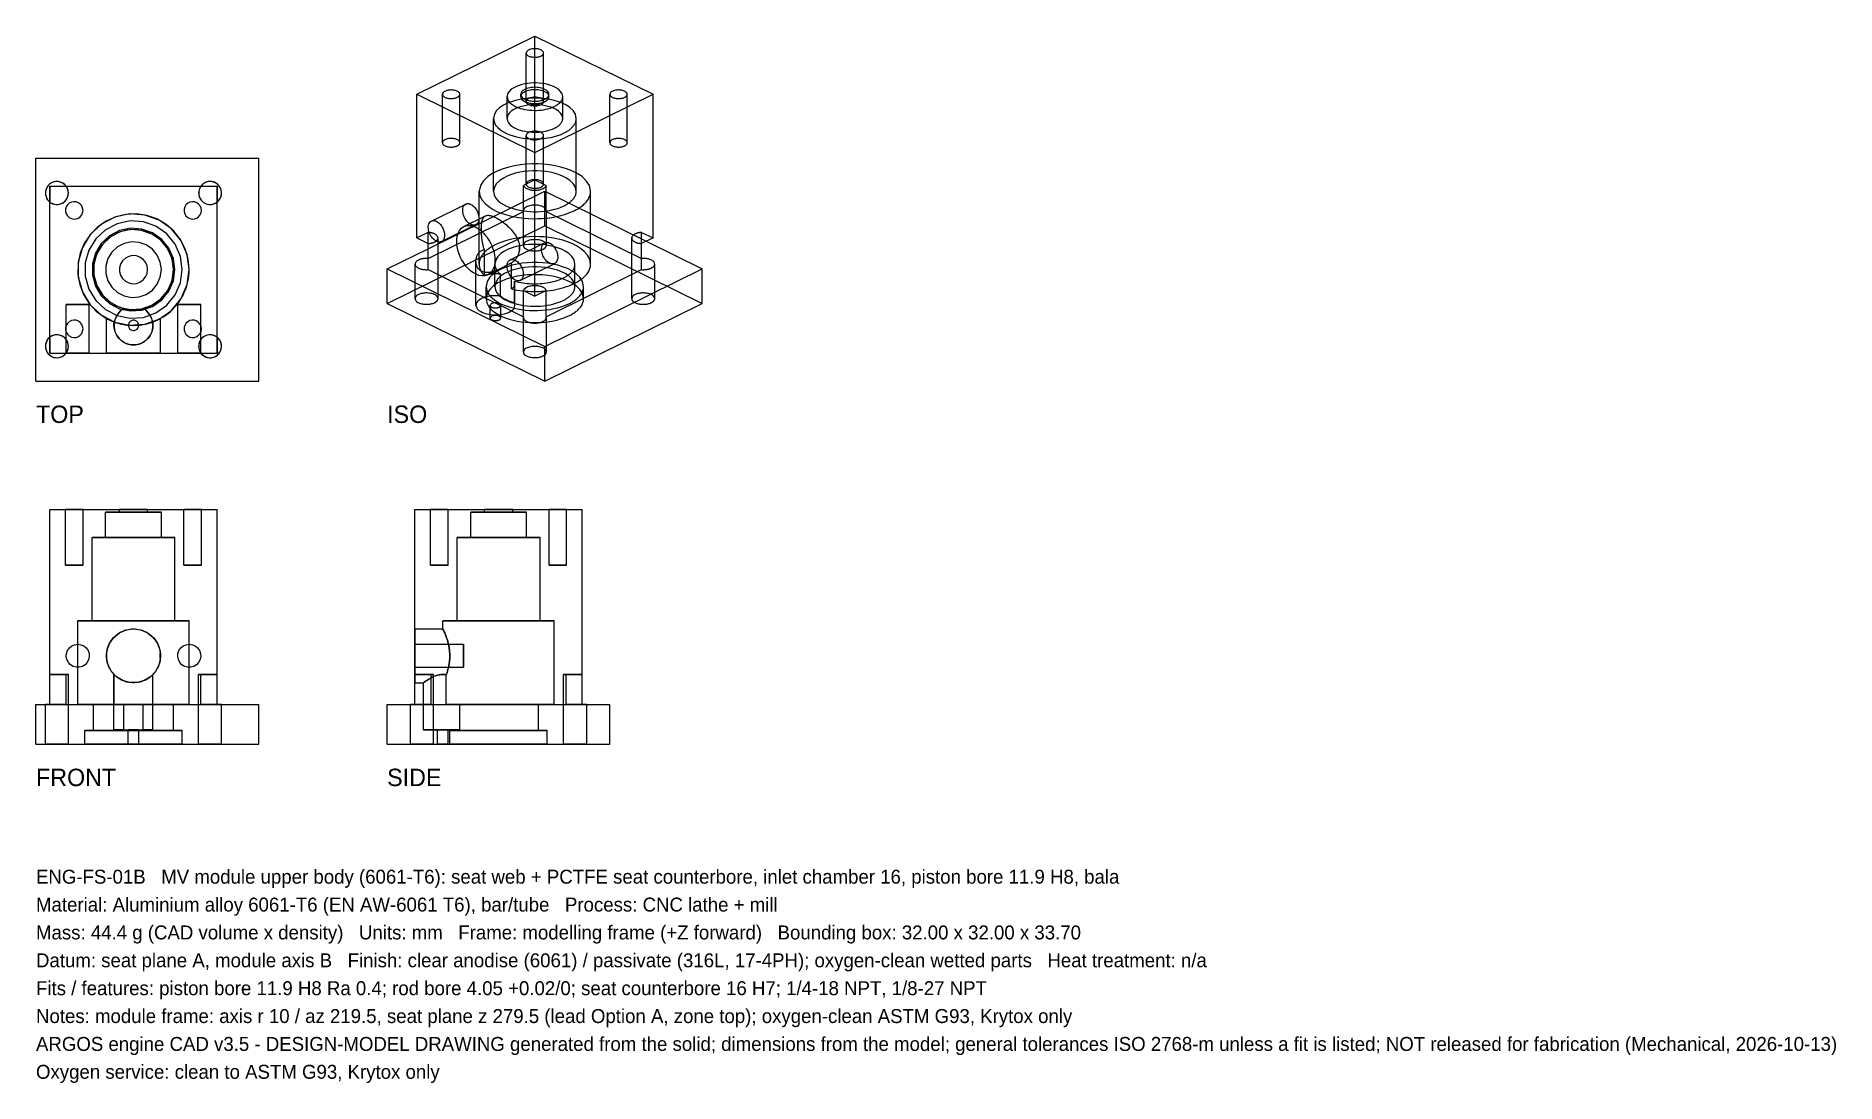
# Model space of a CAD drawing. Header units: millimetres. Extents: x 0 to 258, y -49 to 102.
import ezdxf

# ---------------------------------------------------------------- set-up
doc = ezdxf.new("R2010")
doc.units = ezdxf.units.MM
for name, color, linetype in [('FRONT_HIDDEN', 8, 'CONTINUOUS'), ('FRONT_VISIBLE', 7, 'Continuous'), ('ISO_HIDDEN', 8, 'CONTINUOUS'), ('ISO_VISIBLE', 7, 'Continuous'), ('SIDE_HIDDEN', 8, 'CONTINUOUS'), ('SIDE_VISIBLE', 7, 'Continuous'), ('TOP_HIDDEN', 8, 'CONTINUOUS'), ('TOP_VISIBLE', 7, 'Continuous')]:
    doc.layers.add(name, color=color, linetype=linetype)

msp = doc.modelspace()

# ---------------------------------------------------------------- texts
for s, p in [('ENG-FS-01B   MV module upper body (6061-T6): seat web + PCTFE seat counterbore, inlet chamber 16, piston bore 11.9 H8, bala', (0, -20)), ('Material: Aluminium alloy 6061-T6 (EN AW-6061 T6), bar/tube   Process: CNC lathe + mill', (0, -24)), ('Mass: 44.4 g (CAD volume x density)   Units: mm   Frame: modelling frame (+Z forward)   Bounding box: 32.00 x 32.00 x 33.70', (0, -28)), ('Datum: seat plane A, module axis B   Finish: clear anodise (6061) / passivate (316L, 17-4PH); oxygen-clean wetted parts   Heat treatment: n/a', (0, -32)), ('Fits / features: piston bore 11.9 H8 Ra 0.4; rod bore 4.05 +0.02/0; seat counterbore 16 H7; 1/4-18 NPT, 1/8-27 NPT', (0, -36)), ('Notes: module frame: axis r 10 / az 219.5, seat plane z 279.5 (lead Option A, zone top); oxygen-clean ASTM G93, Krytox only', (0, -40)), ('ARGOS engine CAD v3.5 - DESIGN-MODEL DRAWING generated from the solid; dimensions from the model; general tolerances ISO 2768-m unless a fit is listed; NOT released for fabrication (Mechanical, 2026-10-13)', (0, -44)), ('Oxygen service: clean to ASTM G93, Krytox only', (0, -48))]:
    msp.add_text(s, height=2).set_placement(p)
at = {"layer": 'FRONT_VISIBLE'}
msp.add_text('FRONT', height=2.5, dxfattribs=at).set_placement((0, -6))
at = {"layer": 'ISO_VISIBLE'}
msp.add_text('ISO', height=2.5, dxfattribs=at).set_placement((50.42, 46.12))
at = {"layer": 'SIDE_VISIBLE'}
msp.add_text('SIDE', height=2.5, dxfattribs=at).set_placement((50.42, -6))
at = {"layer": 'TOP_VISIBLE'}
msp.add_text('TOP', height=2.5, dxfattribs=at).set_placement((0, 46.12))

# ---------------------------------------------------------------- linework, layer by layer
at = {"layer": 'FRONT_HIDDEN'}
for points in [[(2, 33.7), (26, 33.7)], [(2, 10), (2, 33.7)], [(6.75, 33.7), (6.64, 33.7), (6.53, 33.7), (6.42, 33.7), (6.32, 33.7), (6.21, 33.7), (6.1, 33.7), (5.99, 33.7), (5.88, 33.7), (5.77, 33.7), (5.66, 33.7), (5.55, 33.7), (5.45, 33.7), (5.34, 33.7), (5.23, 33.7), (5.12, 33.7), (5.01, 33.7), (4.9, 33.7), (4.79, 33.7), (4.68, 33.7), (4.58, 33.7), (4.47, 33.7), (4.36, 33.7), (4.25, 33.7)], [(4.25, 33.7), (4.36, 33.7), (4.47, 33.7), (4.58, 33.7), (4.68, 33.7), (4.79, 33.7), (4.9, 33.7), (5.01, 33.7), (5.12, 33.7), (5.23, 33.7), (5.34, 33.7), (5.45, 33.7), (5.55, 33.7), (5.66, 33.7), (5.77, 33.7), (5.88, 33.7), (5.99, 33.7), (6.1, 33.7), (6.21, 33.7), (6.32, 33.7), (6.42, 33.7), (6.53, 33.7), (6.64, 33.7), (6.75, 33.7)], [(6.75, 33.7), (6.64, 33.7), (6.53, 33.7), (6.42, 33.7), (6.32, 33.7), (6.21, 33.7), (6.1, 33.7), (5.99, 33.7), (5.88, 33.7), (5.77, 33.7), (5.66, 33.7), (5.55, 33.7), (5.45, 33.7), (5.34, 33.7), (5.23, 33.7), (5.12, 33.7), (5.01, 33.7), (4.9, 33.7), (4.79, 33.7), (4.68, 33.7), (4.58, 33.7), (4.47, 33.7), (4.36, 33.7), (4.25, 33.7)], [(4.25, 33.7), (4.36, 33.7), (4.47, 33.7), (4.58, 33.7), (4.68, 33.7), (4.79, 33.7), (4.9, 33.7), (5.01, 33.7), (5.12, 33.7), (5.23, 33.7), (5.34, 33.7), (5.45, 33.7), (5.55, 33.7), (5.66, 33.7), (5.77, 33.7), (5.88, 33.7), (5.99, 33.7), (6.1, 33.7), (6.21, 33.7), (6.32, 33.7), (6.42, 33.7), (6.53, 33.7), (6.64, 33.7), (6.75, 33.7)], [(4.25, 25.7), (4.25, 33.7)], [(4.25, 25.7), (4.25, 33.7)], [(6.75, 25.7), (6.75, 33.7)], [(6.75, 25.7), (6.75, 33.7)], [(16.02, 33.7), (15.85, 33.7), (15.67, 33.7), (15.5, 33.7), (15.32, 33.7), (15.14, 33.7), (14.97, 33.7), (14.79, 33.7), (14.62, 33.7), (14.44, 33.7), (14.26, 33.7), (14.09, 33.7), (13.91, 33.7), (13.74, 33.7), (13.56, 33.7), (13.38, 33.7), (13.21, 33.7), (13.03, 33.7), (12.86, 33.7), (12.68, 33.7), (12.5, 33.7), (12.33, 33.7), (12.15, 33.7), (11.97, 33.7)], [(11.97, 33.7), (12.15, 33.7), (12.33, 33.7), (12.5, 33.7), (12.68, 33.7), (12.86, 33.7), (13.03, 33.7), (13.21, 33.7), (13.38, 33.7), (13.56, 33.7), (13.74, 33.7), (13.91, 33.7), (14.09, 33.7), (14.26, 33.7), (14.44, 33.7), (14.62, 33.7), (14.79, 33.7), (14.97, 33.7), (15.14, 33.7), (15.32, 33.7), (15.5, 33.7), (15.67, 33.7), (15.85, 33.7), (16.02, 33.7)], [(11.97, 33.3), (11.97, 33.7)], [(16.02, 33.3), (16.02, 33.7)], [(23.75, 33.7), (23.64, 33.7), (23.53, 33.7), (23.42, 33.7), (23.32, 33.7), (23.21, 33.7), (23.1, 33.7), (22.99, 33.7), (22.88, 33.7), (22.77, 33.7), (22.66, 33.7), (22.55, 33.7), (22.45, 33.7), (22.34, 33.7), (22.23, 33.7), (22.12, 33.7), (22.01, 33.7), (21.9, 33.7), (21.79, 33.7), (21.68, 33.7), (21.58, 33.7), (21.47, 33.7), (21.36, 33.7), (21.25, 33.7)], [(21.25, 33.7), (21.36, 33.7), (21.47, 33.7), (21.58, 33.7), (21.68, 33.7), (21.79, 33.7), (21.9, 33.7), (22.01, 33.7), (22.12, 33.7), (22.23, 33.7), (22.34, 33.7), (22.45, 33.7), (22.55, 33.7), (22.66, 33.7), (22.77, 33.7), (22.88, 33.7), (22.99, 33.7), (23.1, 33.7), (23.21, 33.7), (23.32, 33.7), (23.42, 33.7), (23.53, 33.7), (23.64, 33.7), (23.75, 33.7)], [(23.75, 33.7), (23.64, 33.7), (23.53, 33.7), (23.42, 33.7), (23.32, 33.7), (23.21, 33.7), (23.1, 33.7), (22.99, 33.7), (22.88, 33.7), (22.77, 33.7), (22.66, 33.7), (22.55, 33.7), (22.45, 33.7), (22.34, 33.7), (22.23, 33.7), (22.12, 33.7), (22.01, 33.7), (21.9, 33.7), (21.79, 33.7), (21.68, 33.7), (21.58, 33.7), (21.47, 33.7), (21.36, 33.7), (21.25, 33.7)], [(21.25, 33.7), (21.36, 33.7), (21.47, 33.7), (21.58, 33.7), (21.68, 33.7), (21.79, 33.7), (21.9, 33.7), (22.01, 33.7), (22.12, 33.7), (22.23, 33.7), (22.34, 33.7), (22.45, 33.7), (22.55, 33.7), (22.66, 33.7), (22.77, 33.7), (22.88, 33.7), (22.99, 33.7), (23.1, 33.7), (23.21, 33.7), (23.32, 33.7), (23.42, 33.7), (23.53, 33.7), (23.64, 33.7), (23.75, 33.7)], [(21.25, 25.7), (21.25, 33.7)], [(21.25, 25.7), (21.25, 33.7)], [(23.75, 25.7), (23.75, 33.7)], [(23.75, 25.7), (23.75, 33.7)], [(26, 10), (26, 33.7)], [(18, 33.3), (17.65, 33.3), (17.3, 33.3), (16.96, 33.3), (16.61, 33.3), (16.26, 33.3), (15.91, 33.3), (15.57, 33.3), (15.22, 33.3), (14.87, 33.3), (14.52, 33.3), (14.17, 33.3), (13.83, 33.3), (13.48, 33.3), (13.13, 33.3), (12.78, 33.3), (12.43, 33.3), (12.09, 33.3), (11.74, 33.3), (11.39, 33.3), (11.04, 33.3), (10.7, 33.3), (10.35, 33.3), (10, 33.3)], [(10, 33.3), (10.35, 33.3), (10.7, 33.3), (11.04, 33.3), (11.39, 33.3), (11.74, 33.3), (12.09, 33.3), (12.43, 33.3), (12.78, 33.3), (13.13, 33.3), (13.48, 33.3), (13.83, 33.3), (14.17, 33.3), (14.52, 33.3), (14.87, 33.3), (15.22, 33.3), (15.57, 33.3), (15.91, 33.3), (16.26, 33.3), (16.61, 33.3), (16.96, 33.3), (17.3, 33.3), (17.65, 33.3), (18, 33.3)], [(10, 29.7), (10, 33.3)], [(16.02, 33.3), (15.85, 33.3), (15.67, 33.3), (15.5, 33.3), (15.32, 33.3), (15.14, 33.3), (14.97, 33.3), (14.79, 33.3), (14.62, 33.3), (14.44, 33.3), (14.26, 33.3), (14.09, 33.3), (13.91, 33.3), (13.74, 33.3), (13.56, 33.3), (13.38, 33.3), (13.21, 33.3), (13.03, 33.3), (12.86, 33.3), (12.68, 33.3), (12.5, 33.3), (12.33, 33.3), (12.15, 33.3), (11.97, 33.3)], [(11.97, 33.3), (12.15, 33.3), (12.33, 33.3), (12.5, 33.3), (12.68, 33.3), (12.86, 33.3), (13.03, 33.3), (13.21, 33.3), (13.38, 33.3), (13.56, 33.3), (13.74, 33.3), (13.91, 33.3), (14.09, 33.3), (14.26, 33.3), (14.44, 33.3), (14.62, 33.3), (14.79, 33.3), (14.97, 33.3), (15.14, 33.3), (15.32, 33.3), (15.5, 33.3), (15.67, 33.3), (15.85, 33.3), (16.02, 33.3)], [(18, 29.7), (18, 33.3)], [(19.95, 29.7), (19.43, 29.7), (18.92, 29.7), (18.4, 29.7), (17.88, 29.7), (17.36, 29.7), (16.85, 29.7), (16.33, 29.7), (15.81, 29.7), (15.29, 29.7), (14.78, 29.7), (14.26, 29.7), (13.74, 29.7), (13.22, 29.7), (12.71, 29.7), (12.19, 29.7), (11.67, 29.7), (11.15, 29.7), (10.64, 29.7), (10.12, 29.7), (9.6, 29.7), (9.08, 29.7), (8.57, 29.7), (8.05, 29.7)], [(8.05, 29.7), (8.57, 29.7), (9.08, 29.7), (9.6, 29.7), (10.12, 29.7), (10.64, 29.7), (11.15, 29.7), (11.67, 29.7), (12.19, 29.7), (12.71, 29.7), (13.22, 29.7), (13.74, 29.7), (14.26, 29.7), (14.78, 29.7), (15.29, 29.7), (15.81, 29.7), (16.33, 29.7), (16.85, 29.7), (17.36, 29.7), (17.88, 29.7), (18.4, 29.7), (18.92, 29.7), (19.43, 29.7), (19.95, 29.7)], [(8.05, 17.7), (8.05, 29.7)], [(18, 29.7), (17.65, 29.7), (17.3, 29.7), (16.96, 29.7), (16.61, 29.7), (16.26, 29.7), (15.91, 29.7), (15.57, 29.7), (15.22, 29.7), (14.87, 29.7), (14.52, 29.7), (14.17, 29.7), (13.83, 29.7), (13.48, 29.7), (13.13, 29.7), (12.78, 29.7), (12.43, 29.7), (12.09, 29.7), (11.74, 29.7), (11.39, 29.7), (11.04, 29.7), (10.7, 29.7), (10.35, 29.7), (10, 29.7)], [(10, 29.7), (10.35, 29.7), (10.7, 29.7), (11.04, 29.7), (11.39, 29.7), (11.74, 29.7), (12.09, 29.7), (12.43, 29.7), (12.78, 29.7), (13.13, 29.7), (13.48, 29.7), (13.83, 29.7), (14.17, 29.7), (14.52, 29.7), (14.87, 29.7), (15.22, 29.7), (15.57, 29.7), (15.91, 29.7), (16.26, 29.7), (16.61, 29.7), (16.96, 29.7), (17.3, 29.7), (17.65, 29.7), (18, 29.7)], [(19.95, 17.7), (19.95, 29.7)], [(6.75, 25.7), (6.64, 25.7), (6.53, 25.7), (6.42, 25.7), (6.32, 25.7), (6.21, 25.7), (6.1, 25.7), (5.99, 25.7), (5.88, 25.7), (5.77, 25.7), (5.66, 25.7), (5.55, 25.7), (5.45, 25.7), (5.34, 25.7), (5.23, 25.7), (5.12, 25.7), (5.01, 25.7), (4.9, 25.7), (4.79, 25.7), (4.68, 25.7), (4.58, 25.7), (4.47, 25.7), (4.36, 25.7), (4.25, 25.7)], [(4.25, 25.7), (4.36, 25.7), (4.47, 25.7), (4.58, 25.7), (4.68, 25.7), (4.79, 25.7), (4.9, 25.7), (5.01, 25.7), (5.12, 25.7), (5.23, 25.7), (5.34, 25.7), (5.45, 25.7), (5.55, 25.7), (5.66, 25.7), (5.77, 25.7), (5.88, 25.7), (5.99, 25.7), (6.1, 25.7), (6.21, 25.7), (6.32, 25.7), (6.42, 25.7), (6.53, 25.7), (6.64, 25.7), (6.75, 25.7)], [(6.75, 25.7), (6.64, 25.7), (6.53, 25.7), (6.42, 25.7), (6.32, 25.7), (6.21, 25.7), (6.1, 25.7), (5.99, 25.7), (5.88, 25.7), (5.77, 25.7), (5.66, 25.7), (5.55, 25.7), (5.45, 25.7), (5.34, 25.7), (5.23, 25.7), (5.12, 25.7), (5.01, 25.7), (4.9, 25.7), (4.79, 25.7), (4.68, 25.7), (4.58, 25.7), (4.47, 25.7), (4.36, 25.7), (4.25, 25.7)], [(4.25, 25.7), (4.36, 25.7), (4.47, 25.7), (4.58, 25.7), (4.68, 25.7), (4.79, 25.7), (4.9, 25.7), (5.01, 25.7), (5.12, 25.7), (5.23, 25.7), (5.34, 25.7), (5.45, 25.7), (5.55, 25.7), (5.66, 25.7), (5.77, 25.7), (5.88, 25.7), (5.99, 25.7), (6.1, 25.7), (6.21, 25.7), (6.32, 25.7), (6.42, 25.7), (6.53, 25.7), (6.64, 25.7), (6.75, 25.7)], [(23.75, 25.7), (23.64, 25.7), (23.53, 25.7), (23.42, 25.7), (23.32, 25.7), (23.21, 25.7), (23.1, 25.7), (22.99, 25.7), (22.88, 25.7), (22.77, 25.7), (22.66, 25.7), (22.55, 25.7), (22.45, 25.7), (22.34, 25.7), (22.23, 25.7), (22.12, 25.7), (22.01, 25.7), (21.9, 25.7), (21.79, 25.7), (21.68, 25.7), (21.58, 25.7), (21.47, 25.7), (21.36, 25.7), (21.25, 25.7)], [(21.25, 25.7), (21.36, 25.7), (21.47, 25.7), (21.58, 25.7), (21.68, 25.7), (21.79, 25.7), (21.9, 25.7), (22.01, 25.7), (22.12, 25.7), (22.23, 25.7), (22.34, 25.7), (22.45, 25.7), (22.55, 25.7), (22.66, 25.7), (22.77, 25.7), (22.88, 25.7), (22.99, 25.7), (23.1, 25.7), (23.21, 25.7), (23.32, 25.7), (23.42, 25.7), (23.53, 25.7), (23.64, 25.7), (23.75, 25.7)], [(23.75, 25.7), (23.64, 25.7), (23.53, 25.7), (23.42, 25.7), (23.32, 25.7), (23.21, 25.7), (23.1, 25.7), (22.99, 25.7), (22.88, 25.7), (22.77, 25.7), (22.66, 25.7), (22.55, 25.7), (22.45, 25.7), (22.34, 25.7), (22.23, 25.7), (22.12, 25.7), (22.01, 25.7), (21.9, 25.7), (21.79, 25.7), (21.68, 25.7), (21.58, 25.7), (21.47, 25.7), (21.36, 25.7), (21.25, 25.7)], [(21.25, 25.7), (21.36, 25.7), (21.47, 25.7), (21.58, 25.7), (21.68, 25.7), (21.79, 25.7), (21.9, 25.7), (22.01, 25.7), (22.12, 25.7), (22.23, 25.7), (22.34, 25.7), (22.45, 25.7), (22.55, 25.7), (22.66, 25.7), (22.77, 25.7), (22.88, 25.7), (22.99, 25.7), (23.1, 25.7), (23.21, 25.7), (23.32, 25.7), (23.42, 25.7), (23.53, 25.7), (23.64, 25.7), (23.75, 25.7)], [(22, 17.7), (21.3, 17.7), (20.61, 17.7), (19.91, 17.7), (19.22, 17.7), (18.52, 17.7), (17.83, 17.7), (17.13, 17.7), (16.43, 17.7), (15.74, 17.7), (15.04, 17.7), (14.35, 17.7), (13.65, 17.7), (12.96, 17.7), (12.26, 17.7), (11.57, 17.7), (10.87, 17.7), (10.17, 17.7), (9.48, 17.7), (8.78, 17.7), (8.09, 17.7), (7.39, 17.7), (6.7, 17.7), (6, 17.7)], [(6, 17.7), (6.7, 17.7), (7.39, 17.7), (8.09, 17.7), (8.78, 17.7), (9.48, 17.7), (10.17, 17.7), (10.87, 17.7), (11.57, 17.7), (12.26, 17.7), (12.96, 17.7), (13.65, 17.7), (14.35, 17.7), (15.04, 17.7), (15.74, 17.7), (16.43, 17.7), (17.13, 17.7), (17.83, 17.7), (18.52, 17.7), (19.22, 17.7), (19.91, 17.7), (20.61, 17.7), (21.3, 17.7), (22, 17.7)], [(6, 5.7), (6, 17.7)], [(19.95, 17.7), (19.43, 17.7), (18.92, 17.7), (18.4, 17.7), (17.88, 17.7), (17.36, 17.7), (16.85, 17.7), (16.33, 17.7), (15.81, 17.7), (15.29, 17.7), (14.78, 17.7), (14.26, 17.7), (13.74, 17.7), (13.22, 17.7), (12.71, 17.7), (12.19, 17.7), (11.67, 17.7), (11.15, 17.7), (10.64, 17.7), (10.12, 17.7), (9.6, 17.7), (9.08, 17.7), (8.57, 17.7), (8.05, 17.7)], [(8.05, 17.7), (8.57, 17.7), (9.08, 17.7), (9.6, 17.7), (10.12, 17.7), (10.64, 17.7), (11.15, 17.7), (11.67, 17.7), (12.19, 17.7), (12.71, 17.7), (13.22, 17.7), (13.74, 17.7), (14.26, 17.7), (14.78, 17.7), (15.29, 17.7), (15.81, 17.7), (16.33, 17.7), (16.85, 17.7), (17.36, 17.7), (17.88, 17.7), (18.4, 17.7), (18.92, 17.7), (19.43, 17.7), (19.95, 17.7)], [(22, 5.7), (22, 17.7)], [(6, 14.35), (6.45, 14.29), (6.86, 14.11), (7.21, 13.83), (7.47, 13.46), (7.62, 13.04), (7.65, 12.59), (7.55, 12.15), (7.35, 11.75), (7.04, 11.42), (6.66, 11.19), (6.22, 11.07), (5.78, 11.07), (5.34, 11.19), (4.96, 11.42), (4.65, 11.75), (4.45, 12.15), (4.35, 12.59), (4.38, 13.04), (4.53, 13.46), (4.79, 13.83), (5.14, 14.11), (5.55, 14.29), (6, 14.35)], [(10.15, 12.31), (10.14, 12.34), (10.14, 12.37), (10.14, 12.41), (10.13, 12.44), (10.13, 12.48), (10.13, 12.51), (10.13, 12.55), (10.13, 12.58), (10.13, 12.61), (10.13, 12.65), (10.12, 12.68), (10.12, 12.72), (10.13, 12.75), (10.13, 12.79), (10.13, 12.82), (10.13, 12.85), (10.13, 12.89), (10.13, 12.92), (10.13, 12.96), (10.14, 12.99), (10.14, 13.03), (10.14, 13.06), (10.15, 13.09)], [(17.85, 13.09), (17.86, 13.06), (17.86, 13.03), (17.86, 12.99), (17.87, 12.96), (17.87, 12.92), (17.87, 12.89), (17.87, 12.85), (17.87, 12.82), (17.87, 12.79), (17.87, 12.75), (17.87, 12.72), (17.87, 12.68), (17.87, 12.65), (17.87, 12.61), (17.87, 12.58), (17.87, 12.55), (17.87, 12.51), (17.87, 12.48), (17.87, 12.44), (17.86, 12.41), (17.86, 12.37), (17.86, 12.34), (17.85, 12.31)], [(22, 14.35), (22.45, 14.29), (22.86, 14.11), (23.21, 13.83), (23.47, 13.46), (23.62, 13.04), (23.65, 12.59), (23.55, 12.15), (23.35, 11.75), (23.04, 11.42), (22.66, 11.19), (22.22, 11.07), (21.78, 11.07), (21.34, 11.19), (20.96, 11.42), (20.65, 11.75), (20.45, 12.15), (20.35, 12.59), (20.38, 13.04), (20.53, 13.46), (20.79, 13.83), (21.14, 14.11), (21.55, 14.29), (22, 14.35)], [(11.24, 9.98), (11.16, 10.06), (11.09, 10.14), (11.01, 10.23), (10.94, 10.32), (10.87, 10.41), (10.81, 10.5), (10.74, 10.6), (10.68, 10.7), (10.63, 10.79), (10.57, 10.89), (10.52, 11), (10.47, 11.1), (10.43, 11.2), (10.38, 11.31), (10.34, 11.42), (10.31, 11.52), (10.27, 11.63), (10.24, 11.74), (10.22, 11.86), (10.19, 11.97), (10.18, 12.08), (10.16, 12.19), (10.15, 12.31)], [(17.85, 12.31), (17.84, 12.19), (17.82, 12.08), (17.81, 11.97), (17.78, 11.86), (17.76, 11.74), (17.73, 11.63), (17.69, 11.52), (17.66, 11.42), (17.62, 11.31), (17.57, 11.2), (17.53, 11.1), (17.48, 11), (17.43, 10.89), (17.37, 10.79), (17.32, 10.7), (17.26, 10.6), (17.19, 10.5), (17.13, 10.41), (17.06, 10.32), (16.99, 10.23), (16.91, 10.14), (16.84, 10.06), (16.76, 9.98)], [(2, 10), (4.31, 10)], [(2, 10), (2.12, 10), (2.23, 10), (2.35, 10), (2.46, 10), (2.58, 10), (2.69, 10), (2.81, 10), (2.92, 10), (3.04, 10), (3.15, 10), (3.27, 10), (3.38, 10), (3.5, 10), (3.61, 10), (3.73, 10), (3.84, 10), (3.96, 10), (4.07, 10), (4.19, 10), (4.3, 10), (4.42, 10), (4.53, 10), (4.65, 10)], [(2, 5.7), (2, 10)], [(4.31, 5.7), (4.31, 10)], [(4.65, 10), (4.64, 10), (4.62, 10), (4.61, 10), (4.59, 10), (4.58, 10), (4.56, 10), (4.55, 10), (4.53, 10), (4.52, 10), (4.5, 10), (4.49, 10), (4.47, 10), (4.46, 10), (4.44, 10), (4.43, 10), (4.42, 10), (4.4, 10), (4.39, 10), (4.37, 10), (4.36, 10), (4.34, 10), (4.33, 10), (4.31, 10)], [(4.31, 10), (4.33, 10), (4.34, 10), (4.36, 10), (4.37, 10), (4.39, 10), (4.4, 10), (4.42, 10), (4.43, 10), (4.44, 10), (4.46, 10), (4.47, 10), (4.49, 10), (4.5, 10), (4.52, 10), (4.53, 10), (4.55, 10), (4.56, 10), (4.58, 10), (4.59, 10), (4.61, 10), (4.62, 10), (4.64, 10), (4.65, 10)], [(4.65, 10), (4.64, 10), (4.62, 10), (4.61, 10), (4.59, 10), (4.58, 10), (4.56, 10), (4.55, 10), (4.53, 10), (4.52, 10), (4.5, 10), (4.49, 10), (4.47, 10), (4.46, 10), (4.44, 10), (4.43, 10), (4.42, 10), (4.4, 10), (4.39, 10), (4.37, 10), (4.36, 10), (4.34, 10), (4.33, 10), (4.31, 10)], [(4.65, 0), (4.65, 10)], [(4.65, 0), (4.65, 10)], [(11.2, 10.02), (11.2, 10.02), (11.2, 10.02), (11.21, 10.02), (11.21, 10.01), (11.21, 10.01), (11.21, 10.01), (11.21, 10.01), (11.21, 10.01), (11.22, 10), (11.22, 10), (11.22, 10), (11.22, 10), (11.22, 10), (11.23, 9.99), (11.23, 9.99), (11.23, 9.99), (11.23, 9.99), (11.23, 9.99), (11.24, 9.98), (11.24, 9.98), (11.24, 9.98), (11.24, 9.98), (11.24, 9.98)], [(11.2, 2.1), (11.2, 10.02)], [(11.24, 5.7), (11.24, 9.98)], [(16.76, 5.7), (16.76, 9.98)], [(16.8, 2.1), (16.8, 10.02)], [(23.69, 10), (23.67, 10), (23.66, 10), (23.64, 10), (23.63, 10), (23.61, 10), (23.6, 10), (23.58, 10), (23.57, 10), (23.56, 10), (23.54, 10), (23.53, 10), (23.51, 10), (23.5, 10), (23.48, 10), (23.47, 10), (23.45, 10), (23.44, 10), (23.42, 10), (23.41, 10), (23.39, 10), (23.38, 10), (23.36, 10), (23.35, 10)], [(23.35, 10), (23.47, 10), (23.58, 10), (23.7, 10), (23.81, 10), (23.93, 10), (24.04, 10), (24.16, 10), (24.27, 10), (24.39, 10), (24.5, 10), (24.62, 10), (24.73, 10), (24.85, 10), (24.96, 10), (25.08, 10), (25.19, 10), (25.31, 10), (25.42, 10), (25.54, 10), (25.65, 10), (25.77, 10), (25.88, 10), (26, 10)], [(23.69, 10), (23.67, 10), (23.66, 10), (23.64, 10), (23.63, 10), (23.61, 10), (23.6, 10), (23.58, 10), (23.57, 10), (23.56, 10), (23.54, 10), (23.53, 10), (23.51, 10), (23.5, 10), (23.48, 10), (23.47, 10), (23.45, 10), (23.44, 10), (23.42, 10), (23.41, 10), (23.39, 10), (23.38, 10), (23.36, 10), (23.35, 10)], [(23.35, 10), (23.36, 10), (23.38, 10), (23.39, 10), (23.41, 10), (23.42, 10), (23.44, 10), (23.45, 10), (23.47, 10), (23.48, 10), (23.5, 10), (23.51, 10), (23.53, 10), (23.54, 10), (23.56, 10), (23.57, 10), (23.58, 10), (23.6, 10), (23.61, 10), (23.63, 10), (23.64, 10), (23.66, 10), (23.67, 10), (23.69, 10)], [(23.35, 0), (23.35, 10)], [(23.35, 0), (23.35, 10)], [(23.69, 5.7), (23.69, 10)], [(23.69, 10), (26, 10)], [(26, 5.7), (26, 10)], [(0, 0), (0, 5.7)], [(0, 5.7), (32, 5.7)], [(4.31, 5.7), (4.18, 5.7), (4.05, 5.7), (3.93, 5.7), (3.8, 5.7), (3.67, 5.7), (3.54, 5.7), (3.41, 5.7), (3.28, 5.7), (3.15, 5.7), (3.02, 5.7), (2.9, 5.7), (2.77, 5.7), (2.64, 5.7), (2.51, 5.7), (2.38, 5.7), (2.25, 5.7), (2.12, 5.7), (1.99, 5.7), (1.87, 5.7), (1.74, 5.7), (1.61, 5.7), (1.48, 5.7), (1.35, 5.7)], [(1.35, 5.7), (1.38, 5.7), (1.41, 5.7), (1.43, 5.7), (1.46, 5.7), (1.49, 5.7), (1.52, 5.7), (1.55, 5.7), (1.58, 5.7), (1.6, 5.7), (1.63, 5.7), (1.66, 5.7), (1.69, 5.7), (1.72, 5.7), (1.75, 5.7), (1.77, 5.7), (1.8, 5.7), (1.83, 5.7), (1.86, 5.7), (1.89, 5.7), (1.92, 5.7), (1.94, 5.7), (1.97, 5.7), (2, 5.7)], [(2, 5.7), (1.97, 5.7), (1.94, 5.7), (1.92, 5.7), (1.89, 5.7), (1.86, 5.7), (1.83, 5.7), (1.8, 5.7), (1.77, 5.7), (1.75, 5.7), (1.72, 5.7), (1.69, 5.7), (1.66, 5.7), (1.63, 5.7), (1.6, 5.7), (1.58, 5.7), (1.55, 5.7), (1.52, 5.7), (1.49, 5.7), (1.46, 5.7), (1.43, 5.7), (1.41, 5.7), (1.38, 5.7), (1.35, 5.7)], [(1.35, 5.7), (1.48, 5.7), (1.61, 5.7), (1.74, 5.7), (1.87, 5.7), (1.99, 5.7), (2.12, 5.7), (2.25, 5.7), (2.38, 5.7), (2.51, 5.7), (2.64, 5.7), (2.77, 5.7), (2.9, 5.7), (3.02, 5.7), (3.15, 5.7), (3.28, 5.7), (3.41, 5.7), (3.54, 5.7), (3.67, 5.7), (3.8, 5.7), (3.93, 5.7), (4.05, 5.7), (4.18, 5.7), (4.31, 5.7)], [(1.35, 0), (1.35, 5.7)], [(1.35, 0), (1.35, 5.7)], [(4.31, 5.7), (23.69, 5.7)], [(4.31, 5.7), (23.69, 5.7)], [(22, 5.7), (21.3, 5.7), (20.61, 5.7), (19.91, 5.7), (19.22, 5.7), (18.52, 5.7), (17.83, 5.7), (17.13, 5.7), (16.43, 5.7), (15.74, 5.7), (15.04, 5.7), (14.35, 5.7), (13.65, 5.7), (12.96, 5.7), (12.26, 5.7), (11.57, 5.7), (10.87, 5.7), (10.17, 5.7), (9.48, 5.7), (8.78, 5.7), (8.09, 5.7), (7.39, 5.7), (6.7, 5.7), (6, 5.7)], [(6, 5.7), (6.23, 5.7), (6.46, 5.7), (6.68, 5.7), (6.91, 5.7), (7.14, 5.7), (7.37, 5.7), (7.6, 5.7), (7.82, 5.7), (8.05, 5.7), (8.28, 5.7), (8.51, 5.7), (8.74, 5.7), (8.96, 5.7), (9.19, 5.7), (9.42, 5.7), (9.65, 5.7), (9.88, 5.7), (10.1, 5.7), (10.33, 5.7), (10.56, 5.7), (10.79, 5.7), (11.02, 5.7), (11.24, 5.7)], [(19.75, 5.7), (19.25, 5.7), (18.75, 5.7), (18.25, 5.7), (17.75, 5.7), (17.25, 5.7), (16.75, 5.7), (16.25, 5.7), (15.75, 5.7), (15.25, 5.7), (14.75, 5.7), (14.25, 5.7), (13.75, 5.7), (13.25, 5.7), (12.75, 5.7), (12.25, 5.7), (11.75, 5.7), (11.25, 5.7), (10.75, 5.7), (10.25, 5.7), (9.75, 5.7), (9.25, 5.7), (8.75, 5.7), (8.25, 5.7)], [(8.25, 5.7), (8.44, 5.7), (8.63, 5.7), (8.82, 5.7), (9.01, 5.7), (9.2, 5.7), (9.38, 5.7), (9.57, 5.7), (9.76, 5.7), (9.95, 5.7), (10.14, 5.7), (10.33, 5.7), (10.52, 5.7), (10.71, 5.7), (10.9, 5.7), (11.09, 5.7), (11.27, 5.7), (11.46, 5.7), (11.65, 5.7), (11.84, 5.7), (12.03, 5.7), (12.22, 5.7), (12.41, 5.7), (12.6, 5.7)], [(8.25, 2), (8.25, 5.7)], [(12.6, 5.7), (12.54, 5.7), (12.48, 5.7), (12.42, 5.7), (12.36, 5.7), (12.3, 5.7), (12.24, 5.7), (12.19, 5.7), (12.13, 5.7), (12.07, 5.7), (12.01, 5.7), (11.95, 5.7), (11.89, 5.7), (11.83, 5.7), (11.77, 5.7), (11.71, 5.7), (11.66, 5.7), (11.6, 5.7), (11.54, 5.7), (11.48, 5.7), (11.42, 5.7), (11.36, 5.7), (11.3, 5.7), (11.24, 5.7)], [(12.6, 2.1), (12.6, 5.7)], [(15.4, 2.1), (15.4, 5.7)], [(16.76, 5.7), (16.7, 5.7), (16.64, 5.7), (16.58, 5.7), (16.52, 5.7), (16.46, 5.7), (16.4, 5.7), (16.34, 5.7), (16.29, 5.7), (16.23, 5.7), (16.17, 5.7), (16.11, 5.7), (16.05, 5.7), (15.99, 5.7), (15.93, 5.7), (15.87, 5.7), (15.81, 5.7), (15.76, 5.7), (15.7, 5.7), (15.64, 5.7), (15.58, 5.7), (15.52, 5.7), (15.46, 5.7), (15.4, 5.7)], [(15.4, 5.7), (15.59, 5.7), (15.78, 5.7), (15.97, 5.7), (16.16, 5.7), (16.35, 5.7), (16.54, 5.7), (16.73, 5.7), (16.91, 5.7), (17.1, 5.7), (17.29, 5.7), (17.48, 5.7), (17.67, 5.7), (17.86, 5.7), (18.05, 5.7), (18.24, 5.7), (18.43, 5.7), (18.62, 5.7), (18.8, 5.7), (18.99, 5.7), (19.18, 5.7), (19.37, 5.7), (19.56, 5.7), (19.75, 5.7)], [(16.76, 5.7), (16.98, 5.7), (17.21, 5.7), (17.44, 5.7), (17.67, 5.7), (17.9, 5.7), (18.12, 5.7), (18.35, 5.7), (18.58, 5.7), (18.81, 5.7), (19.04, 5.7), (19.26, 5.7), (19.49, 5.7), (19.72, 5.7), (19.95, 5.7), (20.18, 5.7), (20.4, 5.7), (20.63, 5.7), (20.86, 5.7), (21.09, 5.7), (21.32, 5.7), (21.54, 5.7), (21.77, 5.7), (22, 5.7)], [(19.75, 2), (19.75, 5.7)], [(26.65, 5.7), (26.52, 5.7), (26.39, 5.7), (26.26, 5.7), (26.13, 5.7), (26.01, 5.7), (25.88, 5.7), (25.75, 5.7), (25.62, 5.7), (25.49, 5.7), (25.36, 5.7), (25.23, 5.7), (25.1, 5.7), (24.98, 5.7), (24.85, 5.7), (24.72, 5.7), (24.59, 5.7), (24.46, 5.7), (24.33, 5.7), (24.2, 5.7), (24.07, 5.7), (23.95, 5.7), (23.82, 5.7), (23.69, 5.7)], [(23.69, 5.7), (23.82, 5.7), (23.95, 5.7), (24.07, 5.7), (24.2, 5.7), (24.33, 5.7), (24.46, 5.7), (24.59, 5.7), (24.72, 5.7), (24.85, 5.7), (24.98, 5.7), (25.1, 5.7), (25.23, 5.7), (25.36, 5.7), (25.49, 5.7), (25.62, 5.7), (25.75, 5.7), (25.88, 5.7), (26.01, 5.7), (26.13, 5.7), (26.26, 5.7), (26.39, 5.7), (26.52, 5.7), (26.65, 5.7)], [(26, 5.7), (26.03, 5.7), (26.06, 5.7), (26.08, 5.7), (26.11, 5.7), (26.14, 5.7), (26.17, 5.7), (26.2, 5.7), (26.23, 5.7), (26.25, 5.7), (26.28, 5.7), (26.31, 5.7), (26.34, 5.7), (26.37, 5.7), (26.4, 5.7), (26.42, 5.7), (26.45, 5.7), (26.48, 5.7), (26.51, 5.7), (26.54, 5.7), (26.57, 5.7), (26.59, 5.7), (26.62, 5.7), (26.65, 5.7)], [(26.65, 5.7), (26.62, 5.7), (26.59, 5.7), (26.57, 5.7), (26.54, 5.7), (26.51, 5.7), (26.48, 5.7), (26.45, 5.7), (26.42, 5.7), (26.4, 5.7), (26.37, 5.7), (26.34, 5.7), (26.31, 5.7), (26.28, 5.7), (26.25, 5.7), (26.23, 5.7), (26.2, 5.7), (26.17, 5.7), (26.14, 5.7), (26.11, 5.7), (26.08, 5.7), (26.06, 5.7), (26.03, 5.7), (26, 5.7)], [(26.65, 0), (26.65, 5.7)], [(26.65, 0), (26.65, 5.7)], [(32, 0), (32, 5.7)], [(0, 0), (32, 0)], [(4.65, 0), (4.51, 0), (4.36, 0), (4.22, 0), (4.08, 0), (3.93, 0), (3.79, 0), (3.65, 0), (3.5, 0), (3.36, 0), (3.22, 0), (3.07, 0), (2.93, 0), (2.78, 0), (2.64, 0), (2.5, 0), (2.35, 0), (2.21, 0), (2.07, 0), (1.92, 0), (1.78, 0), (1.64, 0), (1.49, 0), (1.35, 0)], [(1.35, 0), (1.49, 0), (1.64, 0), (1.78, 0), (1.92, 0), (2.07, 0), (2.21, 0), (2.35, 0), (2.5, 0), (2.64, 0), (2.78, 0), (2.93, 0), (3.07, 0), (3.22, 0), (3.36, 0), (3.5, 0), (3.65, 0), (3.79, 0), (3.93, 0), (4.08, 0), (4.22, 0), (4.36, 0), (4.51, 0), (4.65, 0)], [(4.65, 0), (4.51, 0), (4.36, 0), (4.22, 0), (4.08, 0), (3.93, 0), (3.79, 0), (3.65, 0), (3.5, 0), (3.36, 0), (3.22, 0), (3.07, 0), (2.93, 0), (2.78, 0), (2.64, 0), (2.5, 0), (2.35, 0), (2.21, 0), (2.07, 0), (1.92, 0), (1.78, 0), (1.64, 0), (1.49, 0), (1.35, 0)], [(1.35, 0), (1.49, 0), (1.64, 0), (1.78, 0), (1.92, 0), (2.07, 0), (2.21, 0), (2.35, 0), (2.5, 0), (2.64, 0), (2.78, 0), (2.93, 0), (3.07, 0), (3.22, 0), (3.36, 0), (3.5, 0), (3.65, 0), (3.79, 0), (3.93, 0), (4.08, 0), (4.22, 0), (4.36, 0), (4.51, 0), (4.65, 0)], [(21, 2), (20.39, 2), (19.78, 2), (19.17, 2), (18.57, 2), (17.96, 2), (17.35, 2), (16.74, 2), (16.13, 2), (15.52, 2), (14.91, 2), (14.3, 2), (13.7, 2), (13.09, 2), (12.48, 2), (11.87, 2), (11.26, 2), (10.65, 2), (10.04, 2), (9.43, 2), (8.83, 2), (8.22, 2), (7.61, 2), (7, 2)], [(7, 2), (7.61, 2), (8.22, 2), (8.83, 2), (9.43, 2), (10.04, 2), (10.65, 2), (11.26, 2), (11.87, 2), (12.48, 2), (13.09, 2), (13.7, 2), (14.3, 2), (14.91, 2), (15.52, 2), (16.13, 2), (16.74, 2), (17.35, 2), (17.96, 2), (18.57, 2), (19.17, 2), (19.78, 2), (20.39, 2), (21, 2)], [(7, 0), (7, 2)], [(21, 0), (20.39, 0), (19.78, 0), (19.17, 0), (18.57, 0), (17.96, 0), (17.35, 0), (16.74, 0), (16.13, 0), (15.52, 0), (14.91, 0), (14.3, 0), (13.7, 0), (13.09, 0), (12.48, 0), (11.87, 0), (11.26, 0), (10.65, 0), (10.04, 0), (9.43, 0), (8.83, 0), (8.22, 0), (7.61, 0), (7, 0)], [(7, 0), (7.61, 0), (8.22, 0), (8.83, 0), (9.43, 0), (10.04, 0), (10.65, 0), (11.26, 0), (11.87, 0), (12.48, 0), (13.09, 0), (13.7, 0), (14.3, 0), (14.91, 0), (15.52, 0), (16.13, 0), (16.74, 0), (17.35, 0), (17.96, 0), (18.57, 0), (19.17, 0), (19.78, 0), (20.39, 0), (21, 0)], [(19.75, 2), (19.25, 2), (18.75, 2), (18.25, 2), (17.75, 2), (17.25, 2), (16.75, 2), (16.25, 2), (15.75, 2), (15.25, 2), (14.75, 2), (14.25, 2), (13.75, 2), (13.25, 2), (12.75, 2), (12.25, 2), (11.75, 2), (11.25, 2), (10.75, 2), (10.25, 2), (9.75, 2), (9.25, 2), (8.75, 2), (8.25, 2)], [(8.25, 2), (8.75, 2), (9.25, 2), (9.75, 2), (10.25, 2), (10.75, 2), (11.25, 2), (11.75, 2), (12.25, 2), (12.75, 2), (13.25, 2), (13.75, 2), (14.25, 2), (14.75, 2), (15.25, 2), (15.75, 2), (16.25, 2), (16.75, 2), (17.25, 2), (17.75, 2), (18.25, 2), (18.75, 2), (19.25, 2), (19.75, 2)], [(12.6, 2.1), (12.54, 2.1), (12.48, 2.1), (12.42, 2.1), (12.35, 2.1), (12.29, 2.1), (12.23, 2.1), (12.17, 2.1), (12.11, 2.1), (12.05, 2.1), (11.99, 2.1), (11.93, 2.1), (11.87, 2.1), (11.81, 2.1), (11.75, 2.1), (11.69, 2.1), (11.63, 2.1), (11.56, 2.1), (11.5, 2.1), (11.44, 2.1), (11.38, 2.1), (11.32, 2.1), (11.26, 2.1), (11.2, 2.1)], [(11.2, 2.1), (11.44, 2.1), (11.69, 2.1), (11.93, 2.1), (12.17, 2.1), (12.42, 2.1), (12.66, 2.1), (12.9, 2.1), (13.15, 2.1), (13.39, 2.1), (13.63, 2.1), (13.88, 2.1), (14.12, 2.1), (14.37, 2.1), (14.61, 2.1), (14.85, 2.1), (15.1, 2.1), (15.34, 2.1), (15.58, 2.1), (15.83, 2.1), (16.07, 2.1), (16.31, 2.1), (16.56, 2.1), (16.8, 2.1)], [(12.6, 2.1), (12.72, 2.1), (12.84, 2.1), (12.96, 2.1), (13.09, 2.1), (13.21, 2.1), (13.33, 2.1), (13.45, 2.1), (13.57, 2.1), (13.7, 2.1), (13.82, 2.1), (13.94, 2.1), (14.06, 2.1), (14.18, 2.1), (14.3, 2.1), (14.43, 2.1), (14.55, 2.1), (14.67, 2.1), (14.79, 2.1), (14.91, 2.1), (15.04, 2.1), (15.16, 2.1), (15.28, 2.1), (15.4, 2.1)], [(14.75, 2.1), (14.68, 2.1), (14.62, 2.1), (14.55, 2.1), (14.49, 2.1), (14.42, 2.1), (14.36, 2.1), (14.29, 2.1), (14.23, 2.1), (14.16, 2.1), (14.1, 2.1), (14.03, 2.1), (13.97, 2.1), (13.9, 2.1), (13.84, 2.1), (13.77, 2.1), (13.71, 2.1), (13.64, 2.1), (13.58, 2.1), (13.51, 2.1), (13.45, 2.1), (13.38, 2.1), (13.32, 2.1), (13.25, 2.1)], [(13.25, 2.1), (13.32, 2.1), (13.38, 2.1), (13.45, 2.1), (13.51, 2.1), (13.58, 2.1), (13.64, 2.1), (13.71, 2.1), (13.77, 2.1), (13.84, 2.1), (13.9, 2.1), (13.97, 2.1), (14.03, 2.1), (14.1, 2.1), (14.16, 2.1), (14.23, 2.1), (14.29, 2.1), (14.36, 2.1), (14.42, 2.1), (14.49, 2.1), (14.55, 2.1), (14.62, 2.1), (14.68, 2.1), (14.75, 2.1)], [(13.25, 0), (13.25, 2.1)], [(14.75, 0), (14.68, 0), (14.62, 0), (14.55, 0), (14.49, 0), (14.42, 0), (14.36, 0), (14.29, 0), (14.23, 0), (14.16, 0), (14.1, 0), (14.03, 0), (13.97, 0), (13.9, 0), (13.84, 0), (13.77, 0), (13.71, 0), (13.64, 0), (13.58, 0), (13.51, 0), (13.45, 0), (13.38, 0), (13.32, 0), (13.25, 0)], [(13.25, 0), (13.32, 0), (13.38, 0), (13.45, 0), (13.51, 0), (13.58, 0), (13.64, 0), (13.71, 0), (13.77, 0), (13.84, 0), (13.9, 0), (13.97, 0), (14.03, 0), (14.1, 0), (14.16, 0), (14.23, 0), (14.29, 0), (14.36, 0), (14.42, 0), (14.49, 0), (14.55, 0), (14.62, 0), (14.68, 0), (14.75, 0)], [(14.75, 0), (14.75, 2.1)], [(16.8, 2.1), (16.74, 2.1), (16.68, 2.1), (16.62, 2.1), (16.56, 2.1), (16.5, 2.1), (16.44, 2.1), (16.37, 2.1), (16.31, 2.1), (16.25, 2.1), (16.19, 2.1), (16.13, 2.1), (16.07, 2.1), (16.01, 2.1), (15.95, 2.1), (15.89, 2.1), (15.83, 2.1), (15.77, 2.1), (15.71, 2.1), (15.65, 2.1), (15.58, 2.1), (15.52, 2.1), (15.46, 2.1), (15.4, 2.1)], [(21, 0), (21, 2)], [(26.65, 0), (26.51, 0), (26.36, 0), (26.22, 0), (26.08, 0), (25.93, 0), (25.79, 0), (25.65, 0), (25.5, 0), (25.36, 0), (25.22, 0), (25.07, 0), (24.93, 0), (24.78, 0), (24.64, 0), (24.5, 0), (24.35, 0), (24.21, 0), (24.07, 0), (23.92, 0), (23.78, 0), (23.64, 0), (23.49, 0), (23.35, 0)], [(23.35, 0), (23.49, 0), (23.64, 0), (23.78, 0), (23.92, 0), (24.07, 0), (24.21, 0), (24.35, 0), (24.5, 0), (24.64, 0), (24.78, 0), (24.93, 0), (25.07, 0), (25.22, 0), (25.36, 0), (25.5, 0), (25.65, 0), (25.79, 0), (25.93, 0), (26.08, 0), (26.22, 0), (26.36, 0), (26.51, 0), (26.65, 0)], [(26.65, 0), (26.51, 0), (26.36, 0), (26.22, 0), (26.08, 0), (25.93, 0), (25.79, 0), (25.65, 0), (25.5, 0), (25.36, 0), (25.22, 0), (25.07, 0), (24.93, 0), (24.78, 0), (24.64, 0), (24.5, 0), (24.35, 0), (24.21, 0), (24.07, 0), (23.92, 0), (23.78, 0), (23.64, 0), (23.49, 0), (23.35, 0)], [(23.35, 0), (23.49, 0), (23.64, 0), (23.78, 0), (23.92, 0), (24.07, 0), (24.21, 0), (24.35, 0), (24.5, 0), (24.64, 0), (24.78, 0), (24.93, 0), (25.07, 0), (25.22, 0), (25.36, 0), (25.5, 0), (25.65, 0), (25.79, 0), (25.93, 0), (26.08, 0), (26.22, 0), (26.36, 0), (26.51, 0), (26.65, 0)]]:
    msp.add_lwpolyline(points, dxfattribs=at)
at = {"layer": 'FRONT_VISIBLE'}
for points in [[(2, 10), (2, 33.7)], [(2, 33.7), (26, 33.7)], [(26, 10), (26, 33.7)], [(14, 16.57), (15.05, 16.43), (16.01, 16.01), (16.83, 15.34), (17.44, 14.48), (17.79, 13.49), (17.87, 12.44), (17.65, 11.4), (17.17, 10.47), (16.45, 9.69), (15.54, 9.15), (14.53, 8.86), (13.47, 8.86), (12.46, 9.15), (11.55, 9.69), (10.83, 10.47), (10.35, 11.4), (10.13, 12.44), (10.21, 13.49), (10.56, 14.48), (11.17, 15.34), (11.99, 16.01), (12.95, 16.43), (14, 16.57)], [(10.15, 13.09), (10.18, 13.34), (10.23, 13.58), (10.29, 13.82), (10.37, 14.06), (10.46, 14.28), (10.57, 14.51), (10.69, 14.72), (10.83, 14.93), (10.98, 15.13), (11.14, 15.31), (11.31, 15.49), (11.5, 15.66), (11.69, 15.81), (11.89, 15.95), (12.11, 16.08), (12.32, 16.19), (12.55, 16.29), (12.78, 16.38), (13.02, 16.45), (13.26, 16.5), (13.51, 16.54), (13.75, 16.57), (14, 16.57)], [(14, 16.57), (14.25, 16.57), (14.49, 16.54), (14.74, 16.5), (14.98, 16.45), (15.22, 16.38), (15.45, 16.29), (15.68, 16.19), (15.89, 16.08), (16.11, 15.95), (16.31, 15.81), (16.5, 15.66), (16.69, 15.49), (16.86, 15.31), (17.02, 15.13), (17.17, 14.93), (17.31, 14.72), (17.43, 14.51), (17.54, 14.28), (17.63, 14.06), (17.71, 13.82), (17.77, 13.58), (17.82, 13.34), (17.85, 13.09)], [(6, 14.35), (6.45, 14.29), (6.86, 14.11), (7.21, 13.83), (7.47, 13.46), (7.62, 13.04), (7.65, 12.59), (7.55, 12.15), (7.35, 11.75), (7.04, 11.42), (6.66, 11.19), (6.22, 11.07), (5.78, 11.07), (5.34, 11.19), (4.96, 11.42), (4.65, 11.75), (4.45, 12.15), (4.35, 12.59), (4.38, 13.04), (4.53, 13.46), (4.79, 13.83), (5.14, 14.11), (5.55, 14.29), (6, 14.35)], [(10.15, 12.31), (10.15, 13.09)], [(17.85, 12.31), (17.85, 13.09)], [(22, 14.35), (22.45, 14.29), (22.86, 14.11), (23.21, 13.83), (23.47, 13.46), (23.62, 13.04), (23.65, 12.59), (23.55, 12.15), (23.35, 11.75), (23.04, 11.42), (22.66, 11.19), (22.22, 11.07), (21.78, 11.07), (21.34, 11.19), (20.96, 11.42), (20.65, 11.75), (20.45, 12.15), (20.35, 12.59), (20.38, 13.04), (20.53, 13.46), (20.79, 13.83), (21.14, 14.11), (21.55, 14.29), (22, 14.35)], [(2, 5.7), (2, 10)], [(2, 10), (4.31, 10)], [(4.31, 10), (4.21, 10), (4.11, 10), (4.01, 10), (3.91, 10), (3.81, 10), (3.71, 10), (3.61, 10), (3.51, 10), (3.41, 10), (3.31, 10), (3.21, 10), (3.11, 10), (3.01, 10), (2.9, 10), (2.8, 10), (2.7, 10), (2.6, 10), (2.5, 10), (2.4, 10), (2.3, 10), (2.2, 10), (2.1, 10), (2, 10)], [(4.31, 5.7), (4.31, 10)], [(16.8, 10.02), (16.61, 9.83), (16.4, 9.66), (16.18, 9.49), (15.95, 9.35), (15.71, 9.22), (15.46, 9.11), (15.2, 9.02), (14.94, 8.94), (14.68, 8.88), (14.41, 8.85), (14.14, 8.83), (13.86, 8.83), (13.59, 8.85), (13.32, 8.88), (13.06, 8.94), (12.8, 9.02), (12.54, 9.11), (12.29, 9.22), (12.05, 9.35), (11.82, 9.49), (11.6, 9.66), (11.39, 9.83), (11.2, 10.02)], [(16.76, 9.98), (16.76, 9.98), (16.76, 9.98), (16.76, 9.98), (16.76, 9.98), (16.77, 9.99), (16.77, 9.99), (16.77, 9.99), (16.77, 9.99), (16.77, 9.99), (16.78, 10), (16.78, 10), (16.78, 10), (16.78, 10), (16.78, 10), (16.79, 10.01), (16.79, 10.01), (16.79, 10.01), (16.79, 10.01), (16.79, 10.01), (16.79, 10.02), (16.8, 10.02), (16.8, 10.02), (16.8, 10.02)], [(23.69, 5.7), (23.69, 10)], [(23.69, 10), (26, 10)], [(26, 10), (25.9, 10), (25.8, 10), (25.7, 10), (25.6, 10), (25.5, 10), (25.4, 10), (25.3, 10), (25.2, 10), (25.1, 10), (24.99, 10), (24.89, 10), (24.79, 10), (24.69, 10), (24.59, 10), (24.49, 10), (24.39, 10), (24.29, 10), (24.19, 10), (24.09, 10), (23.99, 10), (23.89, 10), (23.79, 10), (23.69, 10)], [(26, 5.7), (26, 10)], [(0, 0), (0, 5.7)], [(0, 5.7), (32, 5.7)], [(32, 0), (32, 5.7)], [(0, 0), (32, 0)]]:
    msp.add_lwpolyline(points, dxfattribs=at)
at = {"layer": 'ISO_HIDDEN'}
for points in [[(71.64, 81.02), (71.64, 101.65)], [(70.39, 92.25), (70.39, 99.21)], [(72.89, 92.25), (72.89, 99.21)], [(58.37, 86.33), (58.37, 93.29)], [(60.87, 86.33), (60.87, 93.29)], [(75.64, 92.95), (75.55, 93.35), (75.33, 93.71), (75.02, 94), (74.68, 94.23), (74.3, 94.42), (73.91, 94.57), (73.51, 94.69), (73.1, 94.78), (72.68, 94.85), (72.27, 94.89), (71.85, 94.91), (71.43, 94.91), (71.01, 94.89), (70.59, 94.85), (70.18, 94.78), (69.77, 94.69), (69.37, 94.57), (68.98, 94.42), (68.6, 94.23), (68.25, 94), (67.95, 93.71), (67.72, 93.35), (67.64, 92.95)], [(69.61, 92.95), (69.61, 93.29)], [(69.64, 93.12), (69.64, 93.11), (69.64, 93.11), (69.64, 93.1), (69.63, 93.09), (69.63, 93.08), (69.63, 93.08), (69.63, 93.07), (69.63, 93.06), (69.62, 93.05), (69.62, 93.05), (69.62, 93.04), (69.62, 93.03), (69.62, 93.02), (69.62, 93.02), (69.62, 93.01), (69.62, 93), (69.62, 92.99), (69.61, 92.98), (69.61, 92.98), (69.61, 92.97), (69.61, 92.96), (69.61, 92.95), (69.61, 92.95)], [(73.66, 92.95), (73.66, 92.95), (73.66, 92.96), (73.66, 92.97), (73.66, 92.98), (73.66, 92.98), (73.66, 92.99), (73.66, 93), (73.66, 93.01), (73.66, 93.02), (73.66, 93.02), (73.66, 93.03), (73.65, 93.04), (73.65, 93.05), (73.65, 93.05), (73.65, 93.06), (73.65, 93.07), (73.65, 93.08), (73.64, 93.08), (73.64, 93.09), (73.64, 93.1), (73.64, 93.11), (73.63, 93.11), (73.63, 93.12)], [(73.66, 92.95), (73.66, 93.29)], [(82.41, 86.33), (82.41, 93.29)], [(84.91, 86.33), (84.91, 93.29)], [(77.59, 89.81), (77.46, 90.42), (77.13, 90.94), (76.67, 91.37), (76.16, 91.72), (75.6, 92), (75.02, 92.22), (74.42, 92.4), (73.81, 92.54), (73.19, 92.64), (72.57, 92.71), (71.95, 92.74), (71.33, 92.74), (70.7, 92.71), (70.08, 92.64), (69.47, 92.54), (68.86, 92.4), (68.26, 92.22), (67.68, 92), (67.12, 91.72), (66.6, 91.37), (66.15, 90.94), (65.82, 90.42), (65.69, 89.81)], [(67.64, 92.95), (67.69, 92.62), (67.85, 92.32), (68.06, 92.06), (68.32, 91.85), (68.6, 91.66), (68.9, 91.51), (69.21, 91.38), (69.53, 91.27), (69.86, 91.18), (70.18, 91.11), (70.52, 91.06), (70.85, 91.02), (71.19, 90.99), (71.52, 90.98), (71.86, 90.98), (72.19, 91), (72.53, 91.03), (72.86, 91.07), (73.19, 91.13), (73.52, 91.21), (73.84, 91.3), (74.16, 91.42), (74.47, 91.55)], [(67.64, 89.81), (67.64, 92.95)], [(75.64, 89.81), (75.55, 90.22), (75.33, 90.57), (75.02, 90.86), (74.68, 91.09), (74.3, 91.28), (73.91, 91.43), (73.51, 91.55), (73.1, 91.65), (72.68, 91.71), (72.27, 91.76), (71.85, 91.78), (71.43, 91.78), (71.01, 91.76), (70.59, 91.71), (70.18, 91.65), (69.77, 91.55), (69.37, 91.43), (68.98, 91.28), (68.6, 91.09), (68.25, 90.86), (67.95, 90.57), (67.72, 90.22), (67.64, 89.81)], [(69.61, 92.95), (69.64, 92.78), (69.72, 92.63), (69.83, 92.5), (69.96, 92.39), (70.1, 92.3), (70.25, 92.22), (70.41, 92.15), (70.57, 92.1), (70.74, 92.05), (70.9, 92.02), (71.07, 91.99), (71.24, 91.97), (71.41, 91.96), (71.58, 91.95), (71.75, 91.95), (71.92, 91.96), (72.09, 91.97), (72.26, 92), (72.43, 92.03), (72.59, 92.07), (72.75, 92.11), (72.91, 92.17), (73.07, 92.24)], [(72.89, 92.25), (72.86, 92.38), (72.79, 92.49), (72.7, 92.58), (72.59, 92.65), (72.47, 92.71), (72.35, 92.76), (72.22, 92.79), (72.09, 92.82), (71.97, 92.84), (71.83, 92.86), (71.7, 92.86), (71.57, 92.86), (71.44, 92.86), (71.31, 92.84), (71.18, 92.82), (71.05, 92.79), (70.93, 92.76), (70.81, 92.71), (70.69, 92.65), (70.58, 92.58), (70.49, 92.49), (70.42, 92.38), (70.39, 92.25)], [(70.39, 92.25), (70.41, 92.15), (70.45, 92.05), (70.52, 91.97), (70.6, 91.91), (70.69, 91.85), (70.78, 91.8), (70.88, 91.76), (70.98, 91.73), (71.08, 91.7), (71.18, 91.68), (71.29, 91.66), (71.39, 91.65), (71.5, 91.64), (71.6, 91.63), (71.71, 91.64), (71.81, 91.64), (71.92, 91.65), (72.02, 91.66), (72.12, 91.68), (72.23, 91.71), (72.33, 91.74), (72.43, 91.77), (72.52, 91.81)], [(72.52, 91.81), (72.55, 91.83), (72.57, 91.84), (72.59, 91.85), (72.61, 91.86), (72.64, 91.88), (72.66, 91.89), (72.68, 91.91), (72.7, 91.92), (72.72, 91.94), (72.74, 91.96), (72.76, 91.98), (72.78, 91.99), (72.79, 92.01), (72.81, 92.03), (72.82, 92.06), (72.84, 92.08), (72.85, 92.1), (72.86, 92.12), (72.87, 92.15), (72.88, 92.17), (72.88, 92.2), (72.89, 92.22), (72.89, 92.25)], [(73.07, 92.24), (73.11, 92.26), (73.14, 92.28), (73.18, 92.3), (73.22, 92.32), (73.25, 92.34), (73.29, 92.37), (73.32, 92.39), (73.36, 92.42), (73.39, 92.45), (73.42, 92.47), (73.45, 92.5), (73.48, 92.53), (73.51, 92.56), (73.53, 92.6), (73.56, 92.63), (73.58, 92.67), (73.6, 92.7), (73.62, 92.74), (73.64, 92.78), (73.65, 92.82), (73.66, 92.86), (73.66, 92.9), (73.66, 92.95)], [(74.47, 91.55), (74.54, 91.59), (74.61, 91.63), (74.69, 91.67), (74.76, 91.71), (74.83, 91.76), (74.9, 91.8), (74.97, 91.85), (75.03, 91.9), (75.1, 91.96), (75.16, 92.01), (75.22, 92.07), (75.28, 92.13), (75.33, 92.19), (75.38, 92.26), (75.43, 92.32), (75.48, 92.39), (75.52, 92.47), (75.55, 92.54), (75.58, 92.62), (75.61, 92.7), (75.62, 92.78), (75.63, 92.86), (75.64, 92.95)], [(75.64, 89.81), (75.64, 92.95)], [(65.69, 89.81), (65.77, 89.32), (66, 88.88), (66.32, 88.5), (66.7, 88.18), (67.12, 87.9), (67.57, 87.68), (68.03, 87.48), (68.51, 87.32), (68.99, 87.19), (69.48, 87.08), (69.97, 87), (70.47, 86.94), (70.96, 86.9), (71.46, 86.88), (71.97, 86.89), (72.46, 86.91), (72.96, 86.96), (73.46, 87.02), (73.95, 87.11), (74.44, 87.23), (74.92, 87.37), (75.39, 87.54), (75.85, 87.74)], [(65.69, 79.37), (65.69, 89.81)], [(67.64, 89.81), (67.69, 89.48), (67.85, 89.18), (68.06, 88.93), (68.32, 88.71), (68.6, 88.53), (68.9, 88.38), (69.21, 88.25), (69.53, 88.14), (69.86, 88.05), (70.18, 87.98), (70.52, 87.92), (70.85, 87.88), (71.19, 87.86), (71.52, 87.84), (71.86, 87.85), (72.19, 87.86), (72.53, 87.89), (72.86, 87.94), (73.19, 88), (73.52, 88.07), (73.84, 88.17), (74.16, 88.28), (74.47, 88.42)], [(74.47, 88.42), (74.54, 88.46), (74.61, 88.5), (74.69, 88.54), (74.76, 88.58), (74.83, 88.62), (74.9, 88.67), (74.97, 88.72), (75.03, 88.77), (75.1, 88.82), (75.16, 88.88), (75.22, 88.94), (75.28, 88.99), (75.33, 89.06), (75.38, 89.12), (75.43, 89.19), (75.48, 89.26), (75.52, 89.33), (75.55, 89.41), (75.58, 89.49), (75.61, 89.57), (75.62, 89.65), (75.63, 89.73), (75.64, 89.81)], [(75.85, 87.74), (75.96, 87.8), (76.07, 87.86), (76.17, 87.92), (76.28, 87.98), (76.38, 88.05), (76.49, 88.11), (76.59, 88.19), (76.69, 88.26), (76.78, 88.34), (76.87, 88.42), (76.96, 88.51), (77.05, 88.6), (77.13, 88.69), (77.21, 88.79), (77.28, 88.89), (77.35, 88.99), (77.41, 89.1), (77.46, 89.21), (77.51, 89.33), (77.54, 89.45), (77.57, 89.57), (77.58, 89.69), (77.59, 89.81)], [(77.59, 79.37), (77.59, 89.81)], [(60.87, 86.33), (60.84, 86.46), (60.77, 86.57), (60.68, 86.66), (60.57, 86.73), (60.45, 86.79), (60.33, 86.84), (60.2, 86.88), (60.07, 86.9), (59.94, 86.93), (59.81, 86.94), (59.68, 86.95), (59.55, 86.95), (59.42, 86.94), (59.29, 86.93), (59.16, 86.9), (59.03, 86.88), (58.91, 86.84), (58.79, 86.79), (58.67, 86.73), (58.56, 86.66), (58.46, 86.57), (58.39, 86.46), (58.37, 86.33)], [(58.37, 86.33), (58.39, 86.23), (58.43, 86.13), (58.5, 86.05), (58.58, 85.99), (58.67, 85.93), (58.76, 85.88), (58.86, 85.84), (58.96, 85.81), (59.06, 85.78), (59.16, 85.76), (59.27, 85.74), (59.37, 85.73), (59.48, 85.72), (59.58, 85.72), (59.69, 85.72), (59.79, 85.72), (59.9, 85.73), (60, 85.75), (60.1, 85.76), (60.21, 85.79), (60.31, 85.82), (60.41, 85.85), (60.5, 85.9)], [(60.5, 85.9), (60.52, 85.91), (60.55, 85.92), (60.57, 85.93), (60.59, 85.95), (60.61, 85.96), (60.64, 85.97), (60.66, 85.99), (60.68, 86.01), (60.7, 86.02), (60.72, 86.04), (60.74, 86.06), (60.75, 86.08), (60.77, 86.1), (60.79, 86.12), (60.8, 86.14), (60.82, 86.16), (60.83, 86.18), (60.84, 86.2), (60.85, 86.23), (60.86, 86.25), (60.86, 86.28), (60.87, 86.31), (60.87, 86.33)], [(70.39, 80.41), (70.39, 87.38)], [(72.89, 80.41), (72.89, 87.38)], [(84.91, 86.33), (84.88, 86.46), (84.81, 86.57), (84.72, 86.66), (84.61, 86.73), (84.49, 86.79), (84.37, 86.84), (84.24, 86.88), (84.12, 86.9), (83.99, 86.93), (83.86, 86.94), (83.72, 86.95), (83.59, 86.95), (83.46, 86.94), (83.33, 86.93), (83.2, 86.9), (83.07, 86.88), (82.95, 86.84), (82.83, 86.79), (82.71, 86.73), (82.6, 86.66), (82.51, 86.57), (82.44, 86.46), (82.41, 86.33)], [(82.41, 86.33), (82.43, 86.23), (82.47, 86.13), (82.54, 86.05), (82.62, 85.99), (82.71, 85.93), (82.8, 85.88), (82.9, 85.84), (83, 85.81), (83.1, 85.78), (83.2, 85.76), (83.31, 85.74), (83.41, 85.73), (83.52, 85.72), (83.62, 85.72), (83.73, 85.72), (83.83, 85.72), (83.94, 85.73), (84.04, 85.75), (84.14, 85.76), (84.25, 85.79), (84.35, 85.82), (84.45, 85.85), (84.54, 85.9)], [(84.54, 85.9), (84.57, 85.91), (84.59, 85.92), (84.61, 85.93), (84.63, 85.95), (84.66, 85.96), (84.68, 85.97), (84.7, 85.99), (84.72, 86.01), (84.74, 86.02), (84.76, 86.04), (84.78, 86.06), (84.8, 86.08), (84.81, 86.1), (84.83, 86.12), (84.84, 86.14), (84.86, 86.16), (84.87, 86.18), (84.88, 86.2), (84.89, 86.23), (84.9, 86.25), (84.9, 86.28), (84.91, 86.31), (84.91, 86.33)], [(79.64, 79.37), (79.47, 80.18), (79.02, 80.89), (78.41, 81.47), (77.71, 81.93), (76.96, 82.31), (76.18, 82.61), (75.38, 82.85), (74.56, 83.04), (73.73, 83.17), (72.9, 83.26), (72.06, 83.3), (71.22, 83.3), (70.38, 83.26), (69.55, 83.17), (68.72, 83.04), (67.9, 82.85), (67.1, 82.61), (66.31, 82.31), (65.56, 81.93), (64.87, 81.47), (64.26, 80.89), (63.81, 80.18), (63.64, 79.37)], [(77.59, 79.37), (77.46, 79.97), (77.13, 80.5), (76.67, 80.93), (76.16, 81.27), (75.6, 81.55), (75.02, 81.78), (74.42, 81.96), (73.81, 82.1), (73.19, 82.2), (72.57, 82.26), (71.95, 82.29), (71.33, 82.29), (70.7, 82.26), (70.08, 82.2), (69.47, 82.1), (68.86, 81.96), (68.26, 81.78), (67.68, 81.55), (67.12, 81.27), (66.6, 80.93), (66.15, 80.5), (65.82, 79.97), (65.69, 79.37)], [(71.64, 81.02), (70, 80.22)], [(70, 80.22), (70.06, 80.09), (70.14, 79.99), (70.24, 79.9), (70.35, 79.82), (70.46, 79.76), (70.58, 79.7), (70.71, 79.65), (70.84, 79.62), (70.97, 79.58), (71.1, 79.56), (71.23, 79.54), (71.37, 79.52), (71.5, 79.52), (71.63, 79.51), (71.77, 79.52), (71.9, 79.52), (72.03, 79.54), (72.17, 79.56), (72.3, 79.58), (72.43, 79.61), (72.56, 79.65), (72.68, 79.7), (72.8, 79.75)], [(70, 76.47), (70, 80.22)], [(72.89, 80.41), (72.86, 80.54), (72.79, 80.65), (72.7, 80.74), (72.59, 80.81), (72.47, 80.87), (72.35, 80.92), (72.22, 80.96), (72.09, 80.99), (71.97, 81.01), (71.83, 81.02), (71.7, 81.03), (71.57, 81.03), (71.44, 81.02), (71.31, 81.01), (71.18, 80.99), (71.05, 80.96), (70.93, 80.92), (70.81, 80.87), (70.69, 80.81), (70.58, 80.74), (70.49, 80.65), (70.42, 80.54), (70.39, 80.41)], [(70.39, 80.41), (70.41, 80.31), (70.45, 80.22), (70.52, 80.14), (70.6, 80.07), (70.69, 80.01), (70.78, 79.96), (70.88, 79.92), (70.98, 79.89), (71.08, 79.86), (71.18, 79.84), (71.29, 79.82), (71.39, 79.81), (71.5, 79.8), (71.6, 79.8), (71.71, 79.8), (71.81, 79.8), (71.92, 79.81), (72.02, 79.83), (72.12, 79.85), (72.23, 79.87), (72.33, 79.9), (72.43, 79.93), (72.52, 79.98)], [(71.64, 81.02), (73.27, 80.22)], [(72.52, 79.98), (72.55, 79.99), (72.57, 80), (72.59, 80.01), (72.61, 80.03), (72.64, 80.04), (72.66, 80.06), (72.68, 80.07), (72.7, 80.09), (72.72, 80.1), (72.74, 80.12), (72.76, 80.14), (72.78, 80.16), (72.79, 80.18), (72.81, 80.2), (72.82, 80.22), (72.84, 80.24), (72.85, 80.26), (72.86, 80.29), (72.87, 80.31), (72.88, 80.34), (72.88, 80.36), (72.89, 80.39), (72.89, 80.41)], [(72.8, 79.75), (72.83, 79.76), (72.86, 79.78), (72.88, 79.79), (72.91, 79.81), (72.93, 79.82), (72.96, 79.84), (72.98, 79.86), (73.01, 79.87), (73.03, 79.89), (73.05, 79.91), (73.08, 79.93), (73.1, 79.95), (73.12, 79.97), (73.14, 79.99), (73.16, 80.01), (73.18, 80.03), (73.2, 80.06), (73.21, 80.08), (73.23, 80.11), (73.24, 80.13), (73.25, 80.16), (73.26, 80.19), (73.27, 80.22)], [(73.27, 76.47), (73.27, 80.22)], [(56.3, 71.12), (73.05, 79.37)], [(61.71, 77.54), (61.74, 77.55), (61.77, 77.56), (61.8, 77.57), (61.83, 77.58), (61.87, 77.59), (61.9, 77.6), (61.93, 77.6), (61.96, 77.6), (62, 77.6), (62.03, 77.6), (62.06, 77.6), (62.09, 77.6), (62.13, 77.59), (62.16, 77.59), (62.19, 77.58), (62.22, 77.57), (62.26, 77.57), (62.29, 77.56), (62.32, 77.55), (62.35, 77.53), (62.38, 77.52), (62.41, 77.51), (62.44, 77.49)], [(63.64, 79.37), (63.75, 78.71), (64.06, 78.11), (64.49, 77.6), (65.01, 77.17), (65.57, 76.8), (66.17, 76.49), (66.79, 76.24), (67.43, 76.02), (68.07, 75.84), (68.73, 75.7), (69.39, 75.59), (70.06, 75.51), (70.73, 75.45), (71.41, 75.43), (72.08, 75.44), (72.75, 75.47), (73.42, 75.53), (74.09, 75.62), (74.75, 75.74), (75.4, 75.89), (76.05, 76.08), (76.68, 76.31), (77.3, 76.58)], [(63.64, 68.92), (63.64, 79.37)], [(65.69, 79.37), (65.77, 78.88), (66, 78.43), (66.32, 78.05), (66.7, 77.73), (67.12, 77.46), (67.57, 77.23), (68.03, 77.04), (68.51, 76.88), (68.99, 76.75), (69.48, 76.64), (69.97, 76.56), (70.47, 76.5), (70.96, 76.46), (71.46, 76.44), (71.97, 76.44), (72.46, 76.47), (72.96, 76.51), (73.46, 76.58), (73.95, 76.67), (74.44, 76.78), (74.92, 76.92), (75.39, 77.09), (75.85, 77.3)], [(73.05, 74.41), (73.05, 79.37)], [(73.05, 79.37), (87.64, 72.19)], [(75.85, 77.3), (75.96, 77.35), (76.07, 77.41), (76.17, 77.47), (76.28, 77.54), (76.38, 77.6), (76.49, 77.67), (76.59, 77.74), (76.69, 77.82), (76.78, 77.9), (76.87, 77.98), (76.96, 78.06), (77.05, 78.15), (77.13, 78.24), (77.21, 78.34), (77.28, 78.44), (77.35, 78.55), (77.41, 78.65), (77.46, 78.77), (77.51, 78.88), (77.54, 79), (77.57, 79.12), (77.58, 79.24), (77.59, 79.37)], [(77.3, 76.58), (77.44, 76.66), (77.59, 76.74), (77.74, 76.82), (77.88, 76.9), (78.02, 76.99), (78.16, 77.09), (78.29, 77.18), (78.43, 77.28), (78.55, 77.39), (78.68, 77.5), (78.8, 77.61), (78.92, 77.73), (79.03, 77.86), (79.13, 77.99), (79.23, 78.12), (79.32, 78.26), (79.4, 78.41), (79.47, 78.56), (79.53, 78.71), (79.58, 78.87), (79.61, 79.04), (79.63, 79.2), (79.64, 79.37)], [(79.64, 68.92), (79.64, 79.37)], [(56.3, 69.73), (70, 76.47)], [(56.77, 75.1), (61.71, 77.54)], [(63.17, 74.58), (62.99, 74.52), (62.81, 74.51), (62.63, 74.55), (62.46, 74.61), (62.29, 74.7), (62.14, 74.81), (62.01, 74.94), (61.88, 75.07), (61.77, 75.21), (61.66, 75.37), (61.57, 75.53), (61.49, 75.69), (61.42, 75.86), (61.36, 76.04), (61.32, 76.22), (61.29, 76.4), (61.27, 76.58), (61.28, 76.77), (61.3, 76.95), (61.36, 77.13), (61.44, 77.29), (61.56, 77.43), (61.71, 77.54)], [(61.44, 74.31), (64.53, 75.84)], [(62.44, 77.49), (62.57, 77.42), (62.7, 77.33), (62.81, 77.23), (62.92, 77.13), (63.02, 77.02), (63.11, 76.9), (63.2, 76.77), (63.28, 76.64), (63.35, 76.51), (63.41, 76.37), (63.47, 76.23), (63.51, 76.08), (63.55, 75.94), (63.58, 75.79), (63.6, 75.64), (63.61, 75.49), (63.6, 75.33), (63.58, 75.18), (63.54, 75.04), (63.48, 74.9), (63.4, 74.77), (63.29, 74.66), (63.17, 74.58)], [(63.96, 74.26), (63.96, 74.34), (63.96, 74.41), (63.97, 74.49), (63.97, 74.57), (63.98, 74.64), (63.99, 74.72), (64, 74.79), (64.01, 74.87), (64.02, 74.94), (64.04, 75.02), (64.06, 75.09), (64.07, 75.17), (64.1, 75.24), (64.12, 75.31), (64.15, 75.38), (64.18, 75.45), (64.21, 75.52), (64.25, 75.59), (64.3, 75.65), (64.35, 75.7), (64.41, 75.76), (64.47, 75.8), (64.53, 75.84)], [(64.53, 75.84), (64.6, 75.86), (64.66, 75.88), (64.72, 75.9), (64.79, 75.91), (64.85, 75.92), (64.92, 75.92), (64.98, 75.92), (65.05, 75.91), (65.11, 75.9), (65.18, 75.89), (65.24, 75.88), (65.31, 75.86), (65.37, 75.85), (65.43, 75.83), (65.5, 75.81), (65.56, 75.78), (65.62, 75.76), (65.68, 75.74), (65.74, 75.71), (65.8, 75.69), (65.86, 75.66), (65.92, 75.63), (65.98, 75.6)], [(65.98, 75.6), (66.19, 75.49), (66.4, 75.38), (66.6, 75.25), (66.8, 75.12), (66.99, 74.98), (67.18, 74.84), (67.37, 74.69), (67.55, 74.53), (67.73, 74.38), (67.9, 74.21), (68.07, 74.04), (68.23, 73.87), (68.38, 73.69), (68.53, 73.5), (68.67, 73.31), (68.81, 73.12), (68.93, 72.91), (69.05, 72.7), (69.15, 72.49), (69.24, 72.27), (69.31, 72.04), (69.37, 71.81), (69.41, 71.58)], [(73.29, 76.58), (73.25, 76.75), (73.16, 76.9), (73.03, 77.02), (72.89, 77.11), (72.74, 77.19), (72.58, 77.25), (72.41, 77.3), (72.24, 77.34), (72.07, 77.37), (71.9, 77.39), (71.72, 77.39), (71.55, 77.39), (71.38, 77.39), (71.21, 77.37), (71.04, 77.34), (70.87, 77.3), (70.7, 77.25), (70.54, 77.19), (70.39, 77.11), (70.24, 77.02), (70.12, 76.9), (70.02, 76.75), (69.99, 76.58)], [(69.99, 76.58), (69.99, 76.58), (69.99, 76.57), (69.99, 76.57), (69.99, 76.56), (69.99, 76.56), (69.99, 76.55), (69.99, 76.55), (69.99, 76.54), (69.99, 76.54), (69.99, 76.54), (69.99, 76.53), (69.99, 76.53), (69.99, 76.52), (69.99, 76.52), (69.99, 76.51), (70, 76.51), (70, 76.5), (70, 76.5), (70, 76.49), (70, 76.49), (70, 76.48), (70, 76.48), (70, 76.47)], [(69.99, 71.62), (69.99, 76.58)], [(73.27, 76.47), (73.27, 76.48), (73.28, 76.48), (73.28, 76.49), (73.28, 76.49), (73.28, 76.5), (73.28, 76.5), (73.28, 76.51), (73.28, 76.51), (73.28, 76.52), (73.28, 76.52), (73.28, 76.53), (73.28, 76.53), (73.29, 76.54), (73.29, 76.54), (73.29, 76.54), (73.29, 76.55), (73.29, 76.55), (73.29, 76.56), (73.29, 76.56), (73.29, 76.57), (73.29, 76.57), (73.29, 76.58), (73.29, 76.58)], [(73.27, 76.47), (86.97, 69.73)], [(73.29, 71.62), (73.29, 76.58)], [(50.42, 63.27), (73.05, 74.41)], [(56.3, 73.47), (54.67, 72.67)], [(56.3, 69.73), (56.3, 73.47)], [(57.73, 72.67), (57.72, 72.74), (57.7, 72.82), (57.67, 72.89), (57.63, 72.95), (57.58, 73.01), (57.52, 73.06), (57.46, 73.11), (57.4, 73.15), (57.33, 73.19), (57.27, 73.23), (57.2, 73.26), (57.13, 73.29), (57.05, 73.32), (56.98, 73.35), (56.91, 73.37), (56.83, 73.39), (56.76, 73.41), (56.68, 73.42), (56.61, 73.44), (56.53, 73.45), (56.46, 73.46), (56.38, 73.47), (56.3, 73.47)], [(57.25, 72.09), (57.28, 72.11), (57.31, 72.12), (57.34, 72.14), (57.37, 72.16), (57.4, 72.18), (57.43, 72.2), (57.45, 72.22), (57.48, 72.24), (57.51, 72.26), (57.53, 72.28), (57.56, 72.3), (57.58, 72.33), (57.61, 72.35), (57.63, 72.38), (57.65, 72.41), (57.67, 72.44), (57.68, 72.47), (57.7, 72.5), (57.71, 72.53), (57.72, 72.56), (57.73, 72.6), (57.73, 72.63), (57.73, 72.67)], [(57.73, 63.96), (57.73, 72.67)], [(58.22, 72.14), (63.17, 74.58)], [(63.95, 73.67), (63.95, 73.7), (63.95, 73.72), (63.94, 73.75), (63.94, 73.78), (63.94, 73.8), (63.94, 73.83), (63.94, 73.85), (63.94, 73.88), (63.94, 73.9), (63.94, 73.93), (63.94, 73.95), (63.94, 73.98), (63.94, 74.01), (63.94, 74.03), (63.94, 74.06), (63.94, 74.08), (63.95, 74.11), (63.95, 74.13), (63.95, 74.16), (63.95, 74.18), (63.95, 74.21), (63.95, 74.24), (63.96, 74.26)], [(63.96, 73.67), (63.96, 74.26)], [(79.64, 68.92), (79.52, 69.61), (79.19, 70.22), (78.73, 70.74), (78.19, 71.18), (77.6, 71.55), (76.98, 71.86), (76.33, 72.11), (75.67, 72.33), (74.99, 72.5), (74.31, 72.64), (73.62, 72.74), (72.92, 72.81), (72.23, 72.85), (71.53, 72.86), (70.84, 72.84), (70.14, 72.79), (69.45, 72.71), (68.76, 72.6), (68.08, 72.45), (67.41, 72.27), (66.75, 72.04), (66.11, 71.77), (65.49, 71.44)], [(73.29, 71.62), (73.25, 71.79), (73.16, 71.94), (73.03, 72.05), (72.89, 72.15), (72.74, 72.23), (72.58, 72.29), (72.41, 72.34), (72.24, 72.38), (72.07, 72.41), (71.9, 72.42), (71.72, 72.43), (71.55, 72.43), (71.38, 72.42), (71.21, 72.41), (71.04, 72.38), (70.87, 72.34), (70.7, 72.29), (70.54, 72.23), (70.39, 72.15), (70.24, 72.05), (70.12, 71.94), (70.02, 71.79), (69.99, 71.62)], [(73.05, 74.41), (95.68, 63.27)], [(86.97, 73.47), (86.9, 73.47), (86.82, 73.46), (86.74, 73.45), (86.67, 73.44), (86.59, 73.42), (86.52, 73.41), (86.44, 73.39), (86.37, 73.37), (86.29, 73.35), (86.22, 73.32), (86.15, 73.29), (86.08, 73.26), (86.01, 73.23), (85.94, 73.19), (85.88, 73.15), (85.81, 73.11), (85.75, 73.06), (85.7, 73.01), (85.65, 72.95), (85.61, 72.89), (85.57, 72.82), (85.55, 72.74), (85.54, 72.67)], [(85.54, 72.67), (85.55, 72.59), (85.57, 72.52), (85.61, 72.45), (85.65, 72.38), (85.7, 72.32), (85.75, 72.27), (85.81, 72.22), (85.88, 72.18), (85.94, 72.14), (86.01, 72.1), (86.08, 72.07), (86.15, 72.04), (86.22, 72.01), (86.29, 71.99), (86.37, 71.96), (86.44, 71.94), (86.52, 71.93), (86.59, 71.91), (86.67, 71.9), (86.74, 71.88), (86.82, 71.87), (86.9, 71.87), (86.97, 71.86)], [(85.54, 63.96), (85.54, 72.67)], [(86.97, 69.73), (86.97, 73.47)], [(86.97, 73.47), (88.61, 72.67)], [(56.3, 71.86), (56.35, 71.86), (56.39, 71.87), (56.43, 71.87), (56.47, 71.88), (56.51, 71.88), (56.56, 71.89), (56.6, 71.89), (56.64, 71.9), (56.68, 71.91), (56.72, 71.92), (56.77, 71.93), (56.81, 71.94), (56.85, 71.95), (56.89, 71.96), (56.93, 71.97), (56.97, 71.98), (57.01, 72), (57.05, 72.01), (57.09, 72.02), (57.13, 72.04), (57.17, 72.06), (57.21, 72.07), (57.25, 72.09)], [(64.38, 70.58), (64.32, 70.52), (64.27, 70.46), (64.22, 70.4), (64.17, 70.33), (64.12, 70.27), (64.07, 70.2), (64.03, 70.14), (63.98, 70.07), (63.94, 70), (63.9, 69.93), (63.87, 69.86), (63.83, 69.78), (63.8, 69.71), (63.77, 69.63), (63.74, 69.56), (63.72, 69.48), (63.7, 69.4), (63.68, 69.32), (63.66, 69.25), (63.65, 69.17), (63.64, 69.08), (63.64, 69), (63.64, 68.92)], [(77.39, 68.92), (77.26, 69.51), (76.94, 70.02), (76.51, 70.43), (76, 70.77), (75.47, 71.04), (74.9, 71.25), (74.33, 71.43), (73.74, 71.56), (73.14, 71.66), (72.54, 71.72), (71.94, 71.75), (71.34, 71.75), (70.73, 71.72), (70.13, 71.66), (69.54, 71.56), (68.95, 71.43), (68.37, 71.25), (67.81, 71.04), (67.27, 70.77), (66.77, 70.43), (66.33, 70.02), (66.01, 69.51), (65.89, 68.92)], [(68.08, 69.53), (73.02, 71.97)], [(69.41, 70.89), (69.39, 70.8), (69.38, 70.7), (69.35, 70.61), (69.33, 70.52), (69.3, 70.42), (69.27, 70.33), (69.23, 70.24), (69.2, 70.16), (69.15, 70.07), (69.11, 69.98), (69.06, 69.9), (69.01, 69.82), (68.96, 69.74), (68.9, 69.66), (68.84, 69.59), (68.78, 69.52), (68.71, 69.44), (68.65, 69.38), (68.58, 69.31), (68.51, 69.25), (68.43, 69.19), (68.36, 69.13), (68.28, 69.07)], [(69.41, 71.58), (69.41, 71.55), (69.41, 71.52), (69.41, 71.49), (69.42, 71.46), (69.42, 71.43), (69.42, 71.4), (69.42, 71.37), (69.42, 71.34), (69.42, 71.31), (69.42, 71.28), (69.42, 71.25), (69.42, 71.22), (69.42, 71.19), (69.42, 71.16), (69.42, 71.13), (69.42, 71.1), (69.42, 71.07), (69.42, 71.04), (69.42, 71.01), (69.41, 70.98), (69.41, 70.95), (69.41, 70.92), (69.41, 70.89)], [(69.41, 70.89), (69.41, 71.58)], [(69.99, 71.62), (70.01, 71.49), (70.07, 71.36), (70.16, 71.26), (70.27, 71.17), (70.39, 71.09), (70.51, 71.03), (70.64, 70.98), (70.77, 70.93), (70.9, 70.89), (71.04, 70.86), (71.18, 70.84), (71.31, 70.83), (71.45, 70.81), (71.59, 70.81), (71.73, 70.81), (71.87, 70.82), (72.01, 70.83), (72.14, 70.85), (72.28, 70.87), (72.41, 70.9), (72.55, 70.94), (72.68, 70.99), (72.8, 71.05)], [(74.48, 69.01), (74.31, 68.95), (74.12, 68.94), (73.94, 68.98), (73.77, 69.04), (73.61, 69.13), (73.46, 69.24), (73.32, 69.36), (73.2, 69.5), (73.08, 69.64), (72.98, 69.8), (72.88, 69.96), (72.8, 70.12), (72.73, 70.29), (72.67, 70.47), (72.63, 70.65), (72.6, 70.83), (72.59, 71.01), (72.59, 71.2), (72.62, 71.38), (72.67, 71.56), (72.75, 71.72), (72.87, 71.86), (73.02, 71.97)], [(72.8, 71.05), (72.84, 71.06), (72.87, 71.08), (72.9, 71.1), (72.93, 71.11), (72.95, 71.13), (72.98, 71.15), (73.01, 71.17), (73.04, 71.19), (73.06, 71.21), (73.09, 71.24), (73.12, 71.26), (73.14, 71.28), (73.16, 71.31), (73.18, 71.34), (73.2, 71.36), (73.22, 71.39), (73.24, 71.42), (73.25, 71.45), (73.27, 71.49), (73.28, 71.52), (73.28, 71.55), (73.29, 71.59), (73.29, 71.62)], [(73.02, 71.97), (73.05, 71.98), (73.08, 71.99), (73.12, 72), (73.15, 72.01), (73.18, 72.02), (73.21, 72.03), (73.24, 72.03), (73.28, 72.03), (73.31, 72.03), (73.34, 72.03), (73.38, 72.03), (73.41, 72.03), (73.44, 72.02), (73.47, 72.02), (73.51, 72.01), (73.54, 72), (73.57, 72), (73.6, 71.99), (73.63, 71.97), (73.66, 71.96), (73.69, 71.95), (73.72, 71.94), (73.75, 71.92)], [(73.75, 71.92), (73.88, 71.85), (74.01, 71.76), (74.13, 71.66), (74.23, 71.56), (74.33, 71.44), (74.43, 71.33), (74.51, 71.2), (74.59, 71.07), (74.66, 70.94), (74.73, 70.8), (74.78, 70.66), (74.83, 70.51), (74.87, 70.37), (74.89, 70.22), (74.91, 70.07), (74.92, 69.91), (74.91, 69.76), (74.89, 69.61), (74.85, 69.47), (74.79, 69.33), (74.71, 69.2), (74.61, 69.09), (74.48, 69.01)], [(54.43, 63.96), (54.43, 68.92)], [(63.18, 63), (63.18, 69.33)], [(63.64, 68.92), (63.64, 68.84), (63.64, 68.76), (63.65, 68.68), (63.66, 68.6), (63.68, 68.52), (63.7, 68.44), (63.72, 68.37), (63.74, 68.29), (63.77, 68.21), (63.8, 68.14), (63.83, 68.06), (63.87, 67.99), (63.9, 67.92), (63.94, 67.85), (63.98, 67.78), (64.03, 67.71), (64.07, 67.64), (64.12, 67.58), (64.17, 67.51), (64.22, 67.45), (64.27, 67.39), (64.32, 67.33), (64.38, 67.27)], [(64.38, 67.27), (64.38, 67.75)], [(66.7, 67.47), (66.6, 67.48), (66.5, 67.49), (66.4, 67.5), (66.3, 67.51), (66.19, 67.51), (66.09, 67.52), (65.99, 67.52), (65.89, 67.52), (65.78, 67.51), (65.68, 67.51), (65.58, 67.5), (65.48, 67.49), (65.38, 67.48), (65.27, 67.47), (65.17, 67.46), (65.07, 67.44), (64.97, 67.42), (64.87, 67.4), (64.77, 67.38), (64.67, 67.36), (64.57, 67.33), (64.48, 67.3), (64.38, 67.27)], [(78.64, 65.7), (78.49, 66.42), (78.1, 67.03), (77.56, 67.54), (76.95, 67.95), (76.3, 68.28), (75.61, 68.54), (74.91, 68.75), (74.19, 68.91), (73.47, 69.03), (72.74, 69.11), (72.01, 69.14), (71.27, 69.14), (70.54, 69.11), (69.81, 69.03), (69.08, 68.91), (68.37, 68.75), (67.66, 68.54), (66.98, 68.28), (66.32, 67.95), (65.71, 67.54), (65.18, 67.03), (64.79, 66.42), (64.64, 65.7)], [(78.64, 63.96), (78.49, 64.68), (78.1, 65.29), (77.56, 65.8), (76.95, 66.21), (76.3, 66.53), (75.61, 66.8), (74.91, 67.01), (74.19, 67.17), (73.47, 67.29), (72.74, 67.37), (72.01, 67.4), (71.27, 67.4), (70.54, 67.37), (69.81, 67.29), (69.08, 67.17), (68.37, 67.01), (67.66, 66.8), (66.98, 66.53), (66.32, 66.21), (65.71, 65.8), (65.18, 65.29), (64.79, 64.68), (64.64, 63.96)], [(64.86, 67.36), (66.7, 68.26)], [(66.7, 68.26), (66.64, 68.24), (66.59, 68.21), (66.53, 68.18), (66.48, 68.16), (66.42, 68.13), (66.37, 68.11), (66.31, 68.08), (66.25, 68.06), (66.2, 68.04), (66.14, 68.01), (66.08, 67.99), (66.03, 67.97), (65.97, 67.95), (65.91, 67.93), (65.85, 67.91), (65.79, 67.89), (65.74, 67.87), (65.68, 67.85), (65.62, 67.84), (65.56, 67.82), (65.5, 67.81), (65.44, 67.79), (65.38, 67.78)], [(65.89, 68.92), (65.89, 68.85), (65.9, 68.77), (65.91, 68.7), (65.92, 68.63), (65.94, 68.55), (65.96, 68.48), (65.98, 68.41), (66.01, 68.34), (66.04, 68.27), (66.08, 68.21), (66.11, 68.14), (66.15, 68.08), (66.19, 68.01), (66.24, 67.95), (66.28, 67.89), (66.33, 67.84), (66.38, 67.78), (66.43, 67.72), (66.48, 67.67), (66.54, 67.62), (66.59, 67.57), (66.65, 67.52), (66.7, 67.47)], [(65.89, 65.7), (65.89, 68.92)], [(77.39, 65.7), (77.26, 66.29), (76.94, 66.8), (76.51, 67.21), (76, 67.55), (75.47, 67.82), (74.9, 68.03), (74.33, 68.21), (73.74, 68.34), (73.14, 68.44), (72.54, 68.5), (71.94, 68.53), (71.34, 68.53), (70.73, 68.5), (70.13, 68.44), (69.54, 68.34), (68.95, 68.21), (68.37, 68.03), (67.81, 67.82), (67.27, 67.55), (66.77, 67.21), (66.33, 66.8), (66.01, 66.29), (65.89, 65.7)], [(68.28, 69.07), (68.21, 69.04), (68.14, 69.01), (68.07, 68.98), (68, 68.94), (67.93, 68.91), (67.86, 68.87), (67.79, 68.84), (67.72, 68.8), (67.65, 68.77), (67.59, 68.73), (67.52, 68.69), (67.45, 68.66), (67.38, 68.62), (67.31, 68.59), (67.25, 68.55), (67.18, 68.51), (67.11, 68.48), (67.04, 68.44), (66.97, 68.4), (66.9, 68.37), (66.84, 68.33), (66.77, 68.3), (66.7, 68.26)], [(66.7, 64.34), (66.7, 67.47)], [(68.28, 65.35), (68.28, 69.07)], [(69.54, 66.57), (74.48, 69.01)], [(75.7, 66.92), (75.81, 66.98), (75.92, 67.03), (76.02, 67.09), (76.12, 67.15), (76.22, 67.22), (76.32, 67.28), (76.42, 67.35), (76.52, 67.42), (76.61, 67.5), (76.7, 67.58), (76.79, 67.66), (76.87, 67.75), (76.95, 67.84), (77.02, 67.93), (77.09, 68.03), (77.16, 68.13), (77.21, 68.23), (77.27, 68.34), (77.31, 68.45), (77.34, 68.57), (77.37, 68.69), (77.38, 68.8), (77.39, 68.92)], [(77.3, 66.14), (77.44, 66.21), (77.59, 66.29), (77.74, 66.37), (77.88, 66.46), (78.02, 66.55), (78.16, 66.64), (78.29, 66.74), (78.43, 66.84), (78.55, 66.94), (78.68, 67.05), (78.8, 67.17), (78.92, 67.29), (79.03, 67.41), (79.13, 67.54), (79.23, 67.68), (79.32, 67.82), (79.4, 67.96), (79.47, 68.11), (79.53, 68.27), (79.58, 68.43), (79.61, 68.59), (79.63, 68.76), (79.64, 68.92)], [(77.39, 65.7), (77.39, 68.92)], [(88.84, 63.96), (88.84, 68.92)], [(57.73, 63.96), (57.7, 64.13), (57.6, 64.28), (57.48, 64.39), (57.33, 64.49), (57.18, 64.57), (57.02, 64.63), (56.85, 64.68), (56.68, 64.72), (56.51, 64.75), (56.34, 64.76), (56.17, 64.77), (56, 64.77), (55.82, 64.76), (55.65, 64.75), (55.48, 64.72), (55.31, 64.68), (55.15, 64.63), (54.98, 64.57), (54.83, 64.49), (54.69, 64.39), (54.56, 64.28), (54.47, 64.13), (54.43, 63.96)], [(64.64, 65.7), (64.74, 65.13), (65, 64.6), (65.38, 64.15), (65.83, 63.78), (66.33, 63.46), (66.85, 63.19), (67.39, 62.96), (67.95, 62.77), (68.52, 62.62), (69.09, 62.49), (69.68, 62.39), (70.26, 62.32), (70.85, 62.28), (71.43, 62.26), (72.02, 62.26), (72.61, 62.29), (73.2, 62.34), (73.78, 62.42), (74.36, 62.53), (74.93, 62.66), (75.5, 62.83), (76.05, 63.03), (76.59, 63.27)], [(64.64, 63.96), (64.64, 65.7)], [(65.89, 65.7), (65.97, 65.23), (66.19, 64.8), (66.5, 64.43), (66.87, 64.12), (67.28, 63.86), (67.71, 63.64), (68.15, 63.45), (68.61, 63.3), (69.08, 63.17), (69.55, 63.07), (70.03, 62.99), (70.51, 62.93), (70.99, 62.89), (71.47, 62.87), (71.95, 62.88), (72.44, 62.9), (72.92, 62.94), (73.4, 63.01), (73.87, 63.09), (74.34, 63.2), (74.81, 63.34), (75.26, 63.51), (75.7, 63.7)], [(68.28, 65.35), (68.31, 65.37), (68.35, 65.4), (68.38, 65.43), (68.41, 65.45), (68.44, 65.48), (68.47, 65.51), (68.5, 65.54), (68.53, 65.57), (68.56, 65.6), (68.59, 65.63), (68.61, 65.67), (68.64, 65.7), (68.66, 65.74), (68.68, 65.77), (68.7, 65.81), (68.72, 65.85), (68.74, 65.89), (68.75, 65.93), (68.76, 65.97), (68.77, 66.01), (68.78, 66.05), (68.78, 66.1), (68.78, 66.14)], [(68.28, 65.35), (68.67, 65.27), (69.06, 65.19), (69.46, 65.13), (69.86, 65.08), (70.25, 65.04), (70.65, 65.01), (71.05, 65), (71.45, 64.99), (71.85, 64.99), (72.25, 65), (72.65, 65.02), (73.05, 65.05), (73.45, 65.09), (73.85, 65.14), (74.24, 65.2), (74.64, 65.27), (75.03, 65.36), (75.42, 65.45), (75.8, 65.56), (76.18, 65.68), (76.56, 65.82), (76.93, 65.97), (77.3, 66.14)], [(68.69, 66.49), (68.99, 66.41), (69.29, 66.34), (69.6, 66.28), (69.9, 66.22), (70.21, 66.18), (70.52, 66.15), (70.83, 66.12), (71.14, 66.1), (71.46, 66.09), (71.77, 66.09), (72.08, 66.1), (72.39, 66.12), (72.7, 66.14), (73.01, 66.17), (73.32, 66.22), (73.63, 66.27), (73.93, 66.33), (74.24, 66.4), (74.54, 66.48), (74.84, 66.57), (75.13, 66.67), (75.42, 66.79), (75.7, 66.92)], [(68.69, 63.36), (68.69, 66.49)], [(68.78, 66.14), (68.78, 66.15), (68.78, 66.17), (68.78, 66.19), (68.78, 66.2), (68.78, 66.22), (68.77, 66.23), (68.77, 66.25), (68.77, 66.27), (68.77, 66.28), (68.76, 66.3), (68.76, 66.31), (68.75, 66.33), (68.75, 66.35), (68.74, 66.36), (68.74, 66.38), (68.73, 66.39), (68.73, 66.41), (68.72, 66.42), (68.72, 66.44), (68.71, 66.45), (68.7, 66.47), (68.69, 66.48), (68.69, 66.49)], [(68.78, 63), (68.78, 66.14)], [(73.27, 65.12), (73.2, 65.26), (73.1, 65.39), (72.97, 65.49), (72.83, 65.57), (72.68, 65.64), (72.52, 65.69), (72.37, 65.74), (72.21, 65.77), (72.05, 65.79), (71.88, 65.81), (71.72, 65.82), (71.56, 65.82), (71.39, 65.81), (71.23, 65.79), (71.07, 65.77), (70.91, 65.74), (70.75, 65.69), (70.6, 65.64), (70.45, 65.57), (70.31, 65.49), (70.18, 65.39), (70.07, 65.26), (70, 65.12)], [(75.7, 63.7), (75.81, 63.76), (75.92, 63.81), (76.02, 63.87), (76.12, 63.93), (76.22, 64), (76.32, 64.06), (76.42, 64.13), (76.52, 64.2), (76.61, 64.28), (76.7, 64.36), (76.79, 64.44), (76.87, 64.53), (76.95, 64.62), (77.02, 64.71), (77.09, 64.81), (77.16, 64.91), (77.21, 65.01), (77.27, 65.12), (77.31, 65.23), (77.34, 65.35), (77.37, 65.46), (77.38, 65.58), (77.39, 65.7)], [(76.59, 63.27), (76.72, 63.33), (76.85, 63.4), (76.97, 63.47), (77.1, 63.55), (77.22, 63.62), (77.34, 63.71), (77.46, 63.79), (77.58, 63.88), (77.69, 63.97), (77.8, 64.07), (77.9, 64.17), (78.01, 64.27), (78.1, 64.38), (78.19, 64.49), (78.28, 64.61), (78.36, 64.74), (78.43, 64.86), (78.49, 65), (78.54, 65.13), (78.58, 65.27), (78.61, 65.41), (78.63, 65.56), (78.64, 65.7)], [(78.64, 63.96), (78.64, 65.7)], [(88.84, 63.96), (88.81, 64.13), (88.72, 64.28), (88.59, 64.39), (88.45, 64.49), (88.29, 64.57), (88.13, 64.63), (87.97, 64.68), (87.8, 64.72), (87.63, 64.75), (87.45, 64.76), (87.28, 64.77), (87.11, 64.77), (86.94, 64.76), (86.76, 64.75), (86.59, 64.72), (86.42, 64.68), (86.26, 64.63), (86.1, 64.57), (85.94, 64.49), (85.8, 64.39), (85.67, 64.28), (85.58, 64.13), (85.54, 63.96)], [(54.43, 63.96), (54.46, 63.83), (54.52, 63.7), (54.61, 63.6), (54.71, 63.51), (54.83, 63.43), (54.95, 63.37), (55.08, 63.32), (55.21, 63.27), (55.35, 63.23), (55.48, 63.21), (55.62, 63.18), (55.76, 63.17), (55.9, 63.16), (56.03, 63.15), (56.17, 63.15), (56.31, 63.16), (56.45, 63.17), (56.59, 63.19), (56.72, 63.21), (56.86, 63.25), (56.99, 63.28), (57.12, 63.33), (57.25, 63.39)], [(57.25, 63.39), (57.28, 63.4), (57.31, 63.42), (57.34, 63.44), (57.37, 63.45), (57.4, 63.47), (57.43, 63.49), (57.45, 63.51), (57.48, 63.53), (57.51, 63.55), (57.53, 63.58), (57.56, 63.6), (57.58, 63.62), (57.61, 63.65), (57.63, 63.68), (57.65, 63.71), (57.67, 63.73), (57.68, 63.76), (57.7, 63.8), (57.71, 63.83), (57.72, 63.86), (57.73, 63.89), (57.73, 63.93), (57.73, 63.96)], [(66.7, 64.34), (66.53, 64.36), (66.35, 64.37), (66.17, 64.38), (65.99, 64.38), (65.81, 64.38), (65.64, 64.37), (65.46, 64.36), (65.28, 64.34), (65.1, 64.31), (64.93, 64.28), (64.75, 64.24), (64.58, 64.2), (64.41, 64.15), (64.24, 64.09), (64.08, 64.02), (63.92, 63.94), (63.77, 63.85), (63.62, 63.75), (63.48, 63.63), (63.37, 63.5), (63.27, 63.35), (63.2, 63.18), (63.18, 63)], [(63.18, 63), (63.24, 62.72), (63.4, 62.47), (63.61, 62.27), (63.86, 62.11), (64.12, 61.98), (64.39, 61.87), (64.67, 61.79), (64.96, 61.72), (65.25, 61.67), (65.54, 61.64), (65.83, 61.63), (66.13, 61.63), (66.42, 61.64), (66.71, 61.67), (67, 61.72), (67.29, 61.79), (67.57, 61.87), (67.84, 61.98), (68.11, 62.11), (68.35, 62.27), (68.56, 62.47), (68.72, 62.72), (68.78, 63)], [(64.64, 63.96), (64.74, 63.38), (65, 62.86), (65.38, 62.41), (65.83, 62.04), (66.33, 61.72), (66.85, 61.45), (67.39, 61.22), (67.95, 61.03), (68.52, 60.88), (69.09, 60.75), (69.68, 60.65), (70.26, 60.58), (70.85, 60.54), (71.43, 60.52), (72.02, 60.52), (72.61, 60.55), (73.2, 60.6), (73.78, 60.68), (74.36, 60.79), (74.93, 60.92), (75.5, 61.09), (76.05, 61.29), (76.59, 61.53)], [(66.73, 63), (66.72, 63.08), (66.67, 63.15), (66.62, 63.2), (66.55, 63.25), (66.48, 63.28), (66.41, 63.31), (66.33, 63.33), (66.26, 63.35), (66.18, 63.36), (66.1, 63.37), (66.02, 63.37), (65.94, 63.37), (65.86, 63.37), (65.79, 63.36), (65.71, 63.35), (65.63, 63.33), (65.56, 63.31), (65.48, 63.28), (65.41, 63.25), (65.35, 63.2), (65.29, 63.15), (65.25, 63.08), (65.23, 63)], [(65.23, 63), (65.24, 62.94), (65.27, 62.89), (65.31, 62.84), (65.36, 62.8), (65.41, 62.76), (65.47, 62.74), (65.53, 62.71), (65.59, 62.69), (65.65, 62.67), (65.71, 62.66), (65.77, 62.65), (65.83, 62.64), (65.9, 62.64), (65.96, 62.64), (66.02, 62.64), (66.09, 62.64), (66.15, 62.64), (66.21, 62.65), (66.27, 62.66), (66.33, 62.68), (66.39, 62.7), (66.45, 62.72), (66.51, 62.74)], [(65.23, 61.18), (65.23, 63)], [(66.51, 62.74), (66.53, 62.75), (66.54, 62.76), (66.55, 62.77), (66.57, 62.77), (66.58, 62.78), (66.59, 62.79), (66.61, 62.8), (66.62, 62.81), (66.63, 62.82), (66.64, 62.83), (66.65, 62.84), (66.66, 62.85), (66.67, 62.86), (66.68, 62.88), (66.69, 62.89), (66.7, 62.9), (66.71, 62.91), (66.72, 62.93), (66.72, 62.94), (66.73, 62.96), (66.73, 62.97), (66.73, 62.99), (66.73, 63)], [(66.7, 64.34), (66.78, 64.28), (66.86, 64.22), (66.93, 64.16), (67.01, 64.11), (67.1, 64.05), (67.18, 64), (67.26, 63.95), (67.35, 63.91), (67.43, 63.86), (67.52, 63.82), (67.6, 63.77), (67.69, 63.73), (67.78, 63.69), (67.87, 63.65), (67.96, 63.62), (68.05, 63.58), (68.14, 63.54), (68.23, 63.51), (68.32, 63.48), (68.41, 63.45), (68.5, 63.42), (68.59, 63.39), (68.69, 63.36)], [(66.73, 61.18), (66.73, 63)], [(68.78, 63), (68.78, 63.02), (68.78, 63.04), (68.78, 63.05), (68.78, 63.07), (68.78, 63.09), (68.77, 63.1), (68.77, 63.12), (68.77, 63.13), (68.77, 63.15), (68.76, 63.17), (68.76, 63.18), (68.75, 63.2), (68.75, 63.21), (68.74, 63.23), (68.74, 63.24), (68.73, 63.26), (68.73, 63.27), (68.72, 63.29), (68.72, 63.3), (68.71, 63.32), (68.7, 63.33), (68.69, 63.35), (68.69, 63.36)], [(76.59, 61.53), (76.72, 61.59), (76.85, 61.66), (76.97, 61.73), (77.1, 61.81), (77.22, 61.88), (77.34, 61.96), (77.46, 62.05), (77.58, 62.14), (77.69, 62.23), (77.8, 62.33), (77.9, 62.43), (78.01, 62.53), (78.1, 62.64), (78.19, 62.75), (78.28, 62.87), (78.36, 62.99), (78.43, 63.12), (78.49, 63.25), (78.54, 63.39), (78.58, 63.53), (78.61, 63.67), (78.63, 63.82), (78.64, 63.96)], [(85.54, 63.96), (85.57, 63.83), (85.63, 63.7), (85.72, 63.6), (85.83, 63.51), (85.94, 63.43), (86.07, 63.37), (86.19, 63.32), (86.33, 63.27), (86.46, 63.23), (86.6, 63.21), (86.73, 63.18), (86.87, 63.17), (87.01, 63.16), (87.15, 63.15), (87.29, 63.15), (87.42, 63.16), (87.56, 63.17), (87.7, 63.19), (87.84, 63.21), (87.97, 63.25), (88.1, 63.28), (88.23, 63.33), (88.36, 63.39)], [(88.36, 63.39), (88.39, 63.4), (88.42, 63.42), (88.45, 63.44), (88.48, 63.45), (88.51, 63.47), (88.54, 63.49), (88.57, 63.51), (88.59, 63.53), (88.62, 63.55), (88.65, 63.58), (88.67, 63.6), (88.7, 63.62), (88.72, 63.65), (88.74, 63.68), (88.76, 63.71), (88.78, 63.73), (88.79, 63.76), (88.81, 63.8), (88.82, 63.83), (88.83, 63.86), (88.84, 63.89), (88.84, 63.93), (88.84, 63.96)], [(66.73, 61.18), (66.72, 61.25), (66.67, 61.32), (66.62, 61.37), (66.55, 61.42), (66.48, 61.45), (66.41, 61.48), (66.33, 61.5), (66.26, 61.52), (66.18, 61.53), (66.1, 61.54), (66.02, 61.55), (65.94, 61.55), (65.86, 61.54), (65.79, 61.53), (65.71, 61.52), (65.63, 61.5), (65.56, 61.48), (65.48, 61.45), (65.41, 61.42), (65.35, 61.37), (65.29, 61.32), (65.25, 61.25), (65.23, 61.18)], [(65.23, 61.18), (65.24, 61.12), (65.27, 61.06), (65.31, 61.01), (65.36, 60.97), (65.41, 60.94), (65.47, 60.91), (65.53, 60.88), (65.59, 60.86), (65.65, 60.85), (65.71, 60.83), (65.77, 60.82), (65.83, 60.81), (65.9, 60.81), (65.96, 60.81), (66.02, 60.81), (66.09, 60.81), (66.15, 60.82), (66.21, 60.83), (66.27, 60.84), (66.33, 60.85), (66.39, 60.87), (66.45, 60.89), (66.51, 60.92)], [(66.51, 60.92), (66.53, 60.92), (66.54, 60.93), (66.55, 60.94), (66.57, 60.95), (66.58, 60.95), (66.59, 60.96), (66.61, 60.97), (66.62, 60.98), (66.63, 60.99), (66.64, 61), (66.65, 61.01), (66.66, 61.02), (66.67, 61.04), (66.68, 61.05), (66.69, 61.06), (66.7, 61.07), (66.71, 61.09), (66.72, 61.1), (66.72, 61.12), (66.73, 61.13), (66.73, 61.15), (66.73, 61.16), (66.73, 61.18)], [(69.99, 56.3), (69.99, 61.26)], [(73.29, 56.3), (73.29, 61.26)], [(73.29, 56.3), (73.25, 56.47), (73.16, 56.62), (73.03, 56.74), (72.89, 56.83), (72.74, 56.91), (72.58, 56.97), (72.41, 57.02), (72.24, 57.06), (72.07, 57.09), (71.9, 57.11), (71.72, 57.11), (71.55, 57.11), (71.38, 57.11), (71.21, 57.09), (71.04, 57.06), (70.87, 57.02), (70.7, 56.97), (70.54, 56.91), (70.39, 56.83), (70.24, 56.74), (70.12, 56.62), (70.02, 56.47), (69.99, 56.3)], [(69.99, 56.3), (70.01, 56.17), (70.07, 56.04), (70.16, 55.94), (70.27, 55.85), (70.39, 55.77), (70.51, 55.71), (70.64, 55.66), (70.77, 55.61), (70.9, 55.58), (71.04, 55.55), (71.18, 55.52), (71.31, 55.51), (71.45, 55.5), (71.59, 55.49), (71.73, 55.49), (71.87, 55.5), (72.01, 55.51), (72.14, 55.53), (72.28, 55.55), (72.41, 55.59), (72.55, 55.62), (72.68, 55.67), (72.8, 55.73)], [(72.8, 55.73), (72.84, 55.74), (72.87, 55.76), (72.9, 55.78), (72.93, 55.79), (72.95, 55.81), (72.98, 55.83), (73.01, 55.85), (73.04, 55.87), (73.06, 55.89), (73.09, 55.92), (73.12, 55.94), (73.14, 55.97), (73.16, 55.99), (73.18, 56.02), (73.2, 56.05), (73.22, 56.07), (73.24, 56.1), (73.25, 56.14), (73.27, 56.17), (73.28, 56.2), (73.28, 56.23), (73.29, 56.27), (73.29, 56.3)]]:
    msp.add_lwpolyline(points, dxfattribs=at)
at = {"layer": 'ISO_VISIBLE'}
for points in [[(54.67, 93.29), (71.64, 101.65)], [(71.64, 101.65), (88.61, 93.29)], [(72.89, 99.21), (72.86, 99.34), (72.79, 99.45), (72.7, 99.54), (72.59, 99.61), (72.47, 99.67), (72.35, 99.72), (72.22, 99.76), (72.09, 99.79), (71.97, 99.81), (71.83, 99.82), (71.7, 99.83), (71.57, 99.83), (71.44, 99.82), (71.31, 99.81), (71.18, 99.79), (71.05, 99.76), (70.93, 99.72), (70.81, 99.67), (70.69, 99.61), (70.58, 99.54), (70.49, 99.45), (70.42, 99.34), (70.39, 99.21)], [(70.39, 99.21), (70.41, 99.11), (70.45, 99.02), (70.52, 98.94), (70.6, 98.87), (70.69, 98.81), (70.78, 98.76), (70.88, 98.72), (70.98, 98.69), (71.08, 98.66), (71.18, 98.64), (71.29, 98.62), (71.39, 98.61), (71.5, 98.6), (71.6, 98.6), (71.71, 98.6), (71.81, 98.6), (71.92, 98.61), (72.02, 98.63), (72.12, 98.65), (72.23, 98.67), (72.33, 98.7), (72.43, 98.74), (72.52, 98.78)], [(72.52, 98.78), (72.55, 98.79), (72.57, 98.8), (72.59, 98.81), (72.61, 98.83), (72.64, 98.84), (72.66, 98.86), (72.68, 98.87), (72.7, 98.89), (72.72, 98.9), (72.74, 98.92), (72.76, 98.94), (72.78, 98.96), (72.79, 98.98), (72.81, 99), (72.82, 99.02), (72.84, 99.04), (72.85, 99.06), (72.86, 99.09), (72.87, 99.11), (72.88, 99.14), (72.88, 99.16), (72.89, 99.19), (72.89, 99.21)], [(54.67, 72.67), (54.67, 93.29)], [(54.67, 93.29), (71.64, 84.94)], [(60.87, 93.29), (60.84, 93.42), (60.77, 93.53), (60.68, 93.62), (60.57, 93.69), (60.45, 93.75), (60.33, 93.8), (60.2, 93.84), (60.07, 93.87), (59.94, 93.89), (59.81, 93.9), (59.68, 93.91), (59.55, 93.91), (59.42, 93.9), (59.29, 93.89), (59.16, 93.87), (59.03, 93.84), (58.91, 93.8), (58.79, 93.75), (58.67, 93.69), (58.56, 93.62), (58.46, 93.53), (58.39, 93.42), (58.37, 93.29)], [(58.37, 93.29), (58.39, 93.19), (58.43, 93.1), (58.5, 93.02), (58.58, 92.95), (58.67, 92.89), (58.76, 92.85), (58.86, 92.8), (58.96, 92.77), (59.06, 92.74), (59.16, 92.72), (59.27, 92.7), (59.37, 92.69), (59.48, 92.68), (59.58, 92.68), (59.69, 92.68), (59.79, 92.68), (59.9, 92.69), (60, 92.71), (60.1, 92.73), (60.21, 92.75), (60.31, 92.78), (60.41, 92.82), (60.5, 92.86)], [(60.5, 92.86), (60.52, 92.87), (60.55, 92.88), (60.57, 92.9), (60.59, 92.91), (60.61, 92.92), (60.64, 92.94), (60.66, 92.95), (60.68, 92.97), (60.7, 92.99), (60.72, 93), (60.74, 93.02), (60.75, 93.04), (60.77, 93.06), (60.79, 93.08), (60.8, 93.1), (60.82, 93.12), (60.83, 93.14), (60.84, 93.17), (60.85, 93.19), (60.86, 93.22), (60.86, 93.24), (60.87, 93.27), (60.87, 93.29)], [(73.66, 93.29), (73.62, 93.5), (73.51, 93.68), (73.35, 93.83), (73.18, 93.94), (72.99, 94.04), (72.79, 94.12), (72.58, 94.18), (72.38, 94.22), (72.17, 94.26), (71.96, 94.28), (71.74, 94.29), (71.53, 94.29), (71.32, 94.28), (71.11, 94.26), (70.9, 94.22), (70.69, 94.18), (70.49, 94.12), (70.29, 94.04), (70.1, 93.94), (69.92, 93.83), (69.77, 93.68), (69.66, 93.5), (69.61, 93.29)], [(69.61, 93.29), (69.64, 93.13), (69.72, 92.98), (69.83, 92.85), (69.96, 92.74), (70.1, 92.64), (70.25, 92.57), (70.41, 92.5), (70.57, 92.45), (70.74, 92.4), (70.9, 92.37), (71.07, 92.34), (71.24, 92.32), (71.41, 92.3), (71.58, 92.3), (71.75, 92.3), (71.92, 92.31), (72.09, 92.32), (72.26, 92.35), (72.43, 92.38), (72.59, 92.41), (72.75, 92.46), (72.91, 92.52), (73.07, 92.59)], [(73.63, 93.12), (73.54, 93.29), (73.4, 93.44), (73.24, 93.55), (73.07, 93.65), (72.89, 93.73), (72.71, 93.79), (72.52, 93.84), (72.32, 93.88), (72.13, 93.91), (71.93, 93.93), (71.74, 93.94), (71.54, 93.94), (71.34, 93.93), (71.15, 93.91), (70.95, 93.88), (70.76, 93.84), (70.57, 93.79), (70.38, 93.73), (70.2, 93.65), (70.03, 93.55), (69.87, 93.44), (69.74, 93.29), (69.64, 93.12)], [(71.64, 84.94), (88.61, 93.29)], [(73.07, 92.59), (73.11, 92.61), (73.14, 92.63), (73.18, 92.65), (73.22, 92.67), (73.25, 92.69), (73.29, 92.72), (73.32, 92.74), (73.36, 92.77), (73.39, 92.79), (73.42, 92.82), (73.45, 92.85), (73.48, 92.88), (73.51, 92.91), (73.53, 92.94), (73.56, 92.98), (73.58, 93.01), (73.6, 93.05), (73.62, 93.09), (73.64, 93.13), (73.65, 93.17), (73.66, 93.21), (73.66, 93.25), (73.66, 93.29)], [(84.91, 93.29), (84.88, 93.42), (84.81, 93.53), (84.72, 93.62), (84.61, 93.69), (84.49, 93.75), (84.37, 93.8), (84.24, 93.84), (84.12, 93.87), (83.99, 93.89), (83.86, 93.9), (83.72, 93.91), (83.59, 93.91), (83.46, 93.9), (83.33, 93.89), (83.2, 93.87), (83.07, 93.84), (82.95, 93.8), (82.83, 93.75), (82.71, 93.69), (82.6, 93.62), (82.51, 93.53), (82.44, 93.42), (82.41, 93.29)], [(82.41, 93.29), (82.43, 93.19), (82.47, 93.1), (82.54, 93.02), (82.62, 92.95), (82.71, 92.89), (82.8, 92.85), (82.9, 92.8), (83, 92.77), (83.1, 92.74), (83.2, 92.72), (83.31, 92.7), (83.41, 92.69), (83.52, 92.68), (83.62, 92.68), (83.73, 92.68), (83.83, 92.68), (83.94, 92.69), (84.04, 92.71), (84.14, 92.73), (84.25, 92.75), (84.35, 92.78), (84.45, 92.82), (84.54, 92.86)], [(84.54, 92.86), (84.57, 92.87), (84.59, 92.88), (84.61, 92.9), (84.63, 92.91), (84.66, 92.92), (84.68, 92.94), (84.7, 92.95), (84.72, 92.97), (84.74, 92.99), (84.76, 93), (84.78, 93.02), (84.8, 93.04), (84.81, 93.06), (84.83, 93.08), (84.84, 93.1), (84.86, 93.12), (84.87, 93.14), (84.88, 93.17), (84.89, 93.19), (84.9, 93.22), (84.9, 93.24), (84.91, 93.27), (84.91, 93.29)], [(88.61, 72.67), (88.61, 93.29)], [(72.89, 87.38), (72.86, 87.5), (72.79, 87.61), (72.7, 87.7), (72.59, 87.78), (72.47, 87.84), (72.35, 87.88), (72.22, 87.92), (72.09, 87.95), (71.97, 87.97), (71.83, 87.98), (71.7, 87.99), (71.57, 87.99), (71.44, 87.98), (71.31, 87.97), (71.18, 87.95), (71.05, 87.92), (70.93, 87.88), (70.81, 87.84), (70.69, 87.78), (70.58, 87.7), (70.49, 87.61), (70.42, 87.5), (70.39, 87.38)], [(70.39, 87.38), (70.41, 87.27), (70.45, 87.18), (70.52, 87.1), (70.6, 87.03), (70.69, 86.97), (70.78, 86.93), (70.88, 86.89), (70.98, 86.85), (71.08, 86.82), (71.18, 86.8), (71.29, 86.78), (71.39, 86.77), (71.5, 86.76), (71.6, 86.76), (71.71, 86.76), (71.81, 86.77), (71.92, 86.78), (72.02, 86.79), (72.12, 86.81), (72.23, 86.83), (72.33, 86.86), (72.43, 86.9), (72.52, 86.94)], [(72.52, 86.94), (72.55, 86.95), (72.57, 86.96), (72.59, 86.98), (72.61, 86.99), (72.64, 87), (72.66, 87.02), (72.68, 87.03), (72.7, 87.05), (72.72, 87.07), (72.74, 87.08), (72.76, 87.1), (72.78, 87.12), (72.79, 87.14), (72.81, 87.16), (72.82, 87.18), (72.84, 87.2), (72.85, 87.23), (72.86, 87.25), (72.87, 87.27), (72.88, 87.3), (72.88, 87.32), (72.89, 87.35), (72.89, 87.38)], [(71.64, 64.31), (71.64, 84.94)], [(58.22, 72.14), (58.05, 72.09), (57.87, 72.08), (57.68, 72.11), (57.51, 72.18), (57.35, 72.27), (57.2, 72.38), (57.06, 72.5), (56.94, 72.64), (56.82, 72.78), (56.72, 72.93), (56.63, 73.09), (56.55, 73.26), (56.48, 73.43), (56.42, 73.6), (56.37, 73.78), (56.34, 73.97), (56.33, 74.15), (56.33, 74.33), (56.36, 74.52), (56.41, 74.69), (56.5, 74.86), (56.62, 75), (56.77, 75.1)], [(56.77, 75.1), (56.8, 75.12), (56.83, 75.13), (56.86, 75.14), (56.89, 75.15), (56.92, 75.16), (56.95, 75.16), (56.99, 75.17), (57.02, 75.17), (57.05, 75.17), (57.09, 75.17), (57.12, 75.17), (57.15, 75.17), (57.18, 75.16), (57.22, 75.16), (57.25, 75.15), (57.28, 75.14), (57.31, 75.13), (57.34, 75.12), (57.38, 75.11), (57.41, 75.1), (57.44, 75.09), (57.47, 75.07), (57.5, 75.06)], [(57.5, 75.06), (57.63, 74.99), (57.75, 74.9), (57.87, 74.8), (57.98, 74.69), (58.08, 74.58), (58.17, 74.46), (58.26, 74.34), (58.34, 74.21), (58.41, 74.07), (58.47, 73.94), (58.53, 73.79), (58.57, 73.65), (58.61, 73.5), (58.64, 73.35), (58.66, 73.2), (58.66, 73.05), (58.66, 72.9), (58.63, 72.75), (58.6, 72.6), (58.54, 72.46), (58.46, 72.34), (58.35, 72.23), (58.22, 72.14)], [(54.67, 72.67), (56.3, 71.86)], [(64.86, 67.36), (64.45, 67.23), (64.02, 67.21), (63.6, 67.29), (63.19, 67.45), (62.81, 67.66), (62.46, 67.91), (62.14, 68.2), (61.84, 68.52), (61.57, 68.86), (61.33, 69.22), (61.11, 69.59), (60.92, 69.98), (60.76, 70.38), (60.62, 70.79), (60.52, 71.21), (60.45, 71.64), (60.41, 72.07), (60.43, 72.51), (60.49, 72.94), (60.61, 73.35), (60.81, 73.74), (61.09, 74.07), (61.44, 74.31)], [(61.44, 74.31), (61.51, 74.35), (61.58, 74.38), (61.66, 74.4), (61.73, 74.42), (61.81, 74.44), (61.88, 74.45), (61.96, 74.46), (62.04, 74.47), (62.11, 74.47), (62.19, 74.47), (62.27, 74.47), (62.34, 74.46), (62.42, 74.45), (62.5, 74.44), (62.57, 74.42), (62.65, 74.4), (62.72, 74.38), (62.8, 74.36), (62.87, 74.33), (62.94, 74.31), (63.01, 74.28), (63.08, 74.24), (63.15, 74.21)], [(63.15, 74.21), (63.46, 74.04), (63.76, 73.83), (64.03, 73.6), (64.28, 73.35), (64.52, 73.09), (64.74, 72.81), (64.94, 72.51), (65.13, 72.21), (65.29, 71.89), (65.44, 71.57), (65.57, 71.24), (65.68, 70.9), (65.77, 70.55), (65.84, 70.2), (65.88, 69.85), (65.89, 69.49), (65.88, 69.14), (65.83, 68.79), (65.74, 68.44), (65.6, 68.11), (65.41, 67.81), (65.16, 67.56), (64.86, 67.36)], [(63.96, 73.57), (63.96, 73.58), (63.95, 73.58), (63.95, 73.59), (63.95, 73.59), (63.95, 73.6), (63.95, 73.6), (63.95, 73.6), (63.95, 73.61), (63.95, 73.61), (63.95, 73.62), (63.95, 73.62), (63.95, 73.63), (63.95, 73.63), (63.95, 73.63), (63.95, 73.64), (63.95, 73.64), (63.95, 73.65), (63.95, 73.65), (63.95, 73.66), (63.95, 73.66), (63.95, 73.67), (63.95, 73.67), (63.95, 73.67)], [(63.96, 73.57), (63.96, 73.67)], [(64.38, 70.99), (64.34, 71.1), (64.31, 71.21), (64.28, 71.32), (64.25, 71.43), (64.22, 71.54), (64.2, 71.65), (64.17, 71.76), (64.15, 71.87), (64.13, 71.99), (64.11, 72.1), (64.09, 72.21), (64.07, 72.32), (64.05, 72.44), (64.04, 72.55), (64.02, 72.66), (64.01, 72.78), (64, 72.89), (63.99, 73), (63.98, 73.12), (63.97, 73.23), (63.97, 73.35), (63.96, 73.46), (63.96, 73.57)], [(88.61, 72.67), (86.97, 71.86)], [(50.42, 68.23), (56.3, 71.12)], [(56.3, 68.12), (56.3, 71.86)], [(63.18, 69.33), (63.18, 69.43), (63.19, 69.53), (63.2, 69.62), (63.22, 69.72), (63.24, 69.81), (63.26, 69.91), (63.29, 70), (63.32, 70.09), (63.36, 70.18), (63.4, 70.27), (63.45, 70.35), (63.5, 70.43), (63.56, 70.51), (63.62, 70.59), (63.69, 70.66), (63.76, 70.72), (63.84, 70.78), (63.92, 70.83), (64.01, 70.88), (64.1, 70.92), (64.19, 70.95), (64.28, 70.97), (64.38, 70.99)], [(65.49, 71.44), (65.44, 71.41), (65.39, 71.38), (65.33, 71.35), (65.28, 71.32), (65.23, 71.28), (65.18, 71.25), (65.13, 71.21), (65.08, 71.18), (65.03, 71.14), (64.98, 71.11), (64.93, 71.07), (64.88, 71.03), (64.83, 70.99), (64.78, 70.95), (64.74, 70.92), (64.69, 70.88), (64.64, 70.84), (64.6, 70.79), (64.55, 70.75), (64.51, 70.71), (64.46, 70.67), (64.42, 70.62), (64.38, 70.58)], [(64.38, 67.75), (64.38, 70.99)], [(86.97, 68.12), (86.97, 71.86)], [(87.64, 72.19), (95.68, 68.23)], [(50.42, 63.27), (50.42, 68.23)], [(50.42, 68.23), (73.05, 57.09)], [(56.3, 69.73), (56.21, 69.73), (56.11, 69.74), (56.01, 69.74), (55.92, 69.73), (55.82, 69.73), (55.73, 69.72), (55.63, 69.71), (55.54, 69.69), (55.44, 69.67), (55.35, 69.65), (55.26, 69.63), (55.16, 69.6), (55.07, 69.57), (54.98, 69.53), (54.9, 69.49), (54.81, 69.44), (54.73, 69.39), (54.66, 69.33), (54.59, 69.27), (54.52, 69.19), (54.48, 69.11), (54.44, 69.02), (54.43, 68.92)], [(54.43, 68.92), (54.44, 68.83), (54.48, 68.74), (54.52, 68.66), (54.59, 68.58), (54.66, 68.52), (54.73, 68.46), (54.81, 68.4), (54.9, 68.36), (54.98, 68.32), (55.07, 68.28), (55.16, 68.25), (55.26, 68.22), (55.35, 68.2), (55.44, 68.17), (55.54, 68.16), (55.63, 68.14), (55.73, 68.13), (55.82, 68.12), (55.92, 68.12), (56.01, 68.11), (56.11, 68.11), (56.21, 68.11), (56.3, 68.12)], [(56.3, 68.12), (70, 61.37)], [(65.38, 67.78), (65.25, 67.75), (65.11, 67.73), (64.97, 67.72), (64.83, 67.71), (64.7, 67.72), (64.56, 67.73), (64.42, 67.75), (64.29, 67.78), (64.16, 67.82), (64.03, 67.87), (63.91, 67.93), (63.79, 68.01), (63.69, 68.09), (63.59, 68.19), (63.5, 68.3), (63.42, 68.41), (63.36, 68.53), (63.3, 68.66), (63.26, 68.79), (63.22, 68.92), (63.2, 69.06), (63.19, 69.19), (63.18, 69.33)], [(69.54, 66.57), (69.36, 66.52), (69.18, 66.51), (69, 66.54), (68.83, 66.61), (68.67, 66.7), (68.52, 66.81), (68.38, 66.93), (68.25, 67.07), (68.14, 67.21), (68.03, 67.36), (67.94, 67.52), (67.86, 67.69), (67.79, 67.86), (67.73, 68.03), (67.69, 68.21), (67.66, 68.4), (67.64, 68.58), (67.65, 68.76), (67.68, 68.95), (67.73, 69.12), (67.81, 69.29), (67.93, 69.43), (68.08, 69.53)], [(68.08, 69.53), (68.11, 69.55), (68.14, 69.56), (68.17, 69.57), (68.2, 69.58), (68.24, 69.59), (68.27, 69.59), (68.3, 69.6), (68.33, 69.6), (68.37, 69.6), (68.4, 69.6), (68.43, 69.6), (68.47, 69.59), (68.5, 69.59), (68.53, 69.58), (68.56, 69.58), (68.59, 69.57), (68.63, 69.56), (68.66, 69.55), (68.69, 69.54), (68.72, 69.53), (68.75, 69.52), (68.78, 69.5), (68.81, 69.49)], [(68.81, 69.49), (68.94, 69.41), (69.07, 69.33), (69.18, 69.23), (69.29, 69.12), (69.39, 69.01), (69.49, 68.89), (69.57, 68.77), (69.65, 68.64), (69.72, 68.5), (69.78, 68.36), (69.84, 68.22), (69.89, 68.08), (69.92, 67.93), (69.95, 67.78), (69.97, 67.63), (69.98, 67.48), (69.97, 67.33), (69.95, 67.18), (69.91, 67.03), (69.85, 66.89), (69.77, 66.76), (69.67, 66.66), (69.54, 66.57)], [(73.05, 57.09), (95.68, 68.23)], [(73.27, 61.37), (86.97, 68.12)], [(88.84, 68.92), (88.83, 69.02), (88.8, 69.11), (88.75, 69.19), (88.69, 69.27), (88.62, 69.33), (88.54, 69.39), (88.46, 69.44), (88.38, 69.49), (88.29, 69.53), (88.2, 69.57), (88.11, 69.6), (88.02, 69.63), (87.93, 69.65), (87.83, 69.67), (87.74, 69.69), (87.65, 69.71), (87.55, 69.72), (87.45, 69.73), (87.36, 69.73), (87.26, 69.74), (87.17, 69.74), (87.07, 69.73), (86.97, 69.73)], [(86.97, 68.12), (87.04, 68.11), (87.1, 68.11), (87.16, 68.11), (87.22, 68.11), (87.28, 68.11), (87.34, 68.11), (87.41, 68.12), (87.47, 68.12), (87.53, 68.13), (87.59, 68.13), (87.65, 68.14), (87.71, 68.15), (87.77, 68.16), (87.83, 68.17), (87.89, 68.19), (87.95, 68.2), (88.01, 68.22), (88.07, 68.24), (88.13, 68.26), (88.19, 68.28), (88.25, 68.3), (88.31, 68.32), (88.36, 68.35)], [(88.36, 68.35), (88.39, 68.36), (88.42, 68.38), (88.45, 68.4), (88.48, 68.42), (88.51, 68.43), (88.54, 68.45), (88.57, 68.47), (88.59, 68.49), (88.62, 68.52), (88.65, 68.54), (88.67, 68.56), (88.7, 68.59), (88.72, 68.61), (88.74, 68.64), (88.76, 68.67), (88.78, 68.7), (88.79, 68.73), (88.81, 68.76), (88.82, 68.79), (88.83, 68.82), (88.84, 68.86), (88.84, 68.89), (88.84, 68.92)], [(95.68, 63.27), (95.68, 68.23)], [(70, 61.37), (70, 65.12)], [(70, 65.12), (71.64, 64.31)], [(73.27, 65.12), (71.64, 64.31)], [(73.27, 61.37), (73.27, 65.12)], [(50.42, 63.27), (73.05, 52.12)], [(73.05, 52.12), (95.68, 63.27)], [(70, 61.37), (70, 61.37), (70, 61.36), (70, 61.36), (70, 61.35), (70, 61.35), (70, 61.34), (70, 61.34), (69.99, 61.34), (69.99, 61.33), (69.99, 61.33), (69.99, 61.32), (69.99, 61.32), (69.99, 61.31), (69.99, 61.31), (69.99, 61.3), (69.99, 61.3), (69.99, 61.29), (69.99, 61.29), (69.99, 61.28), (69.99, 61.28), (69.99, 61.27), (69.99, 61.27), (69.99, 61.26)], [(69.99, 61.26), (70.01, 61.13), (70.07, 61), (70.16, 60.9), (70.27, 60.81), (70.39, 60.73), (70.51, 60.67), (70.64, 60.62), (70.77, 60.57), (70.9, 60.54), (71.04, 60.51), (71.18, 60.48), (71.31, 60.47), (71.45, 60.46), (71.59, 60.45), (71.73, 60.45), (71.87, 60.46), (72.01, 60.47), (72.14, 60.49), (72.28, 60.52), (72.41, 60.55), (72.55, 60.59), (72.68, 60.63), (72.8, 60.69)], [(72.8, 60.69), (72.84, 60.71), (72.87, 60.72), (72.9, 60.74), (72.93, 60.76), (72.95, 60.77), (72.98, 60.79), (73.01, 60.81), (73.04, 60.83), (73.06, 60.86), (73.09, 60.88), (73.12, 60.9), (73.14, 60.93), (73.16, 60.95), (73.18, 60.98), (73.2, 61.01), (73.22, 61.04), (73.24, 61.07), (73.25, 61.1), (73.27, 61.13), (73.28, 61.16), (73.28, 61.2), (73.29, 61.23), (73.29, 61.26)], [(73.29, 61.26), (73.29, 61.27), (73.29, 61.27), (73.29, 61.28), (73.29, 61.28), (73.29, 61.29), (73.29, 61.29), (73.29, 61.3), (73.29, 61.3), (73.29, 61.31), (73.29, 61.31), (73.28, 61.32), (73.28, 61.32), (73.28, 61.33), (73.28, 61.33), (73.28, 61.34), (73.28, 61.34), (73.28, 61.34), (73.28, 61.35), (73.28, 61.35), (73.28, 61.36), (73.28, 61.36), (73.27, 61.37), (73.27, 61.37)], [(73.05, 52.12), (73.05, 57.09)]]:
    msp.add_lwpolyline(points, dxfattribs=at)
at = {"layer": 'SIDE_HIDDEN'}
for points in [[(54.42, 10), (54.42, 33.7)], [(54.42, 33.7), (78.42, 33.7)], [(59.17, 33.7), (59.07, 33.7), (58.96, 33.7), (58.85, 33.7), (58.74, 33.7), (58.63, 33.7), (58.52, 33.7), (58.41, 33.7), (58.31, 33.7), (58.2, 33.7), (58.09, 33.7), (57.98, 33.7), (57.87, 33.7), (57.76, 33.7), (57.65, 33.7), (57.54, 33.7), (57.44, 33.7), (57.33, 33.7), (57.22, 33.7), (57.11, 33.7), (57, 33.7), (56.89, 33.7), (56.78, 33.7), (56.67, 33.7)], [(56.67, 33.7), (56.73, 33.7), (56.78, 33.7), (56.84, 33.7), (56.89, 33.7), (56.95, 33.7), (57, 33.7), (57.06, 33.7), (57.11, 33.7), (57.16, 33.7), (57.22, 33.7), (57.27, 33.7), (57.33, 33.7), (57.38, 33.7), (57.44, 33.7), (57.49, 33.7), (57.54, 33.7), (57.6, 33.7), (57.65, 33.7), (57.71, 33.7), (57.76, 33.7), (57.82, 33.7), (57.87, 33.7), (57.92, 33.7)], [(59.17, 33.7), (59.07, 33.7), (58.96, 33.7), (58.85, 33.7), (58.74, 33.7), (58.63, 33.7), (58.52, 33.7), (58.41, 33.7), (58.31, 33.7), (58.2, 33.7), (58.09, 33.7), (57.98, 33.7), (57.87, 33.7), (57.76, 33.7), (57.65, 33.7), (57.54, 33.7), (57.44, 33.7), (57.33, 33.7), (57.22, 33.7), (57.11, 33.7), (57, 33.7), (56.89, 33.7), (56.78, 33.7), (56.67, 33.7)], [(56.67, 33.7), (56.73, 33.7), (56.78, 33.7), (56.84, 33.7), (56.89, 33.7), (56.95, 33.7), (57, 33.7), (57.06, 33.7), (57.11, 33.7), (57.16, 33.7), (57.22, 33.7), (57.27, 33.7), (57.33, 33.7), (57.38, 33.7), (57.44, 33.7), (57.49, 33.7), (57.54, 33.7), (57.6, 33.7), (57.65, 33.7), (57.71, 33.7), (57.76, 33.7), (57.82, 33.7), (57.87, 33.7), (57.92, 33.7)], [(56.67, 25.7), (56.67, 33.7)], [(56.67, 25.7), (56.67, 33.7)], [(57.92, 33.7), (57.98, 33.7), (58.03, 33.7), (58.09, 33.7), (58.14, 33.7), (58.2, 33.7), (58.25, 33.7), (58.31, 33.7), (58.36, 33.7), (58.41, 33.7), (58.47, 33.7), (58.52, 33.7), (58.58, 33.7), (58.63, 33.7), (58.69, 33.7), (58.74, 33.7), (58.79, 33.7), (58.85, 33.7), (58.9, 33.7), (58.96, 33.7), (59.01, 33.7), (59.07, 33.7), (59.12, 33.7), (59.17, 33.7)], [(57.92, 33.7), (57.98, 33.7), (58.03, 33.7), (58.09, 33.7), (58.14, 33.7), (58.2, 33.7), (58.25, 33.7), (58.31, 33.7), (58.36, 33.7), (58.41, 33.7), (58.47, 33.7), (58.52, 33.7), (58.58, 33.7), (58.63, 33.7), (58.69, 33.7), (58.74, 33.7), (58.79, 33.7), (58.85, 33.7), (58.9, 33.7), (58.96, 33.7), (59.01, 33.7), (59.07, 33.7), (59.12, 33.7), (59.17, 33.7)], [(59.17, 25.7), (59.17, 33.7)], [(59.17, 25.7), (59.17, 33.7)], [(68.45, 33.7), (68.27, 33.7), (68.1, 33.7), (67.92, 33.7), (67.75, 33.7), (67.57, 33.7), (67.39, 33.7), (67.22, 33.7), (67.04, 33.7), (66.87, 33.7), (66.69, 33.7), (66.51, 33.7), (66.34, 33.7), (66.16, 33.7), (65.98, 33.7), (65.81, 33.7), (65.63, 33.7), (65.46, 33.7), (65.28, 33.7), (65.1, 33.7), (64.93, 33.7), (64.75, 33.7), (64.58, 33.7), (64.4, 33.7)], [(64.4, 33.7), (64.49, 33.7), (64.58, 33.7), (64.66, 33.7), (64.75, 33.7), (64.84, 33.7), (64.93, 33.7), (65.02, 33.7), (65.1, 33.7), (65.19, 33.7), (65.28, 33.7), (65.37, 33.7), (65.46, 33.7), (65.54, 33.7), (65.63, 33.7), (65.72, 33.7), (65.81, 33.7), (65.9, 33.7), (65.98, 33.7), (66.07, 33.7), (66.16, 33.7), (66.25, 33.7), (66.34, 33.7), (66.42, 33.7)], [(64.4, 33.3), (64.4, 33.7)], [(66.42, 33.7), (66.51, 33.7), (66.6, 33.7), (66.69, 33.7), (66.78, 33.7), (66.87, 33.7), (66.95, 33.7), (67.04, 33.7), (67.13, 33.7), (67.22, 33.7), (67.31, 33.7), (67.39, 33.7), (67.48, 33.7), (67.57, 33.7), (67.66, 33.7), (67.75, 33.7), (67.83, 33.7), (67.92, 33.7), (68.01, 33.7), (68.1, 33.7), (68.19, 33.7), (68.27, 33.7), (68.36, 33.7), (68.45, 33.7)], [(68.45, 33.3), (68.45, 33.7)], [(76.17, 33.7), (76.07, 33.7), (75.96, 33.7), (75.85, 33.7), (75.74, 33.7), (75.63, 33.7), (75.52, 33.7), (75.41, 33.7), (75.31, 33.7), (75.2, 33.7), (75.09, 33.7), (74.98, 33.7), (74.87, 33.7), (74.76, 33.7), (74.65, 33.7), (74.54, 33.7), (74.44, 33.7), (74.33, 33.7), (74.22, 33.7), (74.11, 33.7), (74, 33.7), (73.89, 33.7), (73.78, 33.7), (73.67, 33.7)], [(73.67, 33.7), (73.73, 33.7), (73.78, 33.7), (73.84, 33.7), (73.89, 33.7), (73.95, 33.7), (74, 33.7), (74.06, 33.7), (74.11, 33.7), (74.16, 33.7), (74.22, 33.7), (74.27, 33.7), (74.33, 33.7), (74.38, 33.7), (74.44, 33.7), (74.49, 33.7), (74.54, 33.7), (74.6, 33.7), (74.65, 33.7), (74.71, 33.7), (74.76, 33.7), (74.82, 33.7), (74.87, 33.7), (74.92, 33.7)], [(76.17, 33.7), (76.07, 33.7), (75.96, 33.7), (75.85, 33.7), (75.74, 33.7), (75.63, 33.7), (75.52, 33.7), (75.41, 33.7), (75.31, 33.7), (75.2, 33.7), (75.09, 33.7), (74.98, 33.7), (74.87, 33.7), (74.76, 33.7), (74.65, 33.7), (74.54, 33.7), (74.44, 33.7), (74.33, 33.7), (74.22, 33.7), (74.11, 33.7), (74, 33.7), (73.89, 33.7), (73.78, 33.7), (73.67, 33.7)], [(73.67, 33.7), (73.73, 33.7), (73.78, 33.7), (73.84, 33.7), (73.89, 33.7), (73.95, 33.7), (74, 33.7), (74.06, 33.7), (74.11, 33.7), (74.16, 33.7), (74.22, 33.7), (74.27, 33.7), (74.33, 33.7), (74.38, 33.7), (74.44, 33.7), (74.49, 33.7), (74.54, 33.7), (74.6, 33.7), (74.65, 33.7), (74.71, 33.7), (74.76, 33.7), (74.82, 33.7), (74.87, 33.7), (74.92, 33.7)], [(73.67, 25.7), (73.67, 33.7)], [(73.67, 25.7), (73.67, 33.7)], [(74.92, 33.7), (74.98, 33.7), (75.03, 33.7), (75.09, 33.7), (75.14, 33.7), (75.2, 33.7), (75.25, 33.7), (75.31, 33.7), (75.36, 33.7), (75.41, 33.7), (75.47, 33.7), (75.52, 33.7), (75.58, 33.7), (75.63, 33.7), (75.69, 33.7), (75.74, 33.7), (75.79, 33.7), (75.85, 33.7), (75.9, 33.7), (75.96, 33.7), (76.01, 33.7), (76.07, 33.7), (76.12, 33.7), (76.17, 33.7)], [(74.92, 33.7), (74.98, 33.7), (75.03, 33.7), (75.09, 33.7), (75.14, 33.7), (75.2, 33.7), (75.25, 33.7), (75.31, 33.7), (75.36, 33.7), (75.41, 33.7), (75.47, 33.7), (75.52, 33.7), (75.58, 33.7), (75.63, 33.7), (75.69, 33.7), (75.74, 33.7), (75.79, 33.7), (75.85, 33.7), (75.9, 33.7), (75.96, 33.7), (76.01, 33.7), (76.07, 33.7), (76.12, 33.7), (76.17, 33.7)], [(76.17, 25.7), (76.17, 33.7)], [(76.17, 25.7), (76.17, 33.7)], [(78.42, 10), (78.42, 33.7)], [(70.42, 33.3), (70.08, 33.3), (69.73, 33.3), (69.38, 33.3), (69.03, 33.3), (68.69, 33.3), (68.34, 33.3), (67.99, 33.3), (67.64, 33.3), (67.29, 33.3), (66.95, 33.3), (66.6, 33.3), (66.25, 33.3), (65.9, 33.3), (65.56, 33.3), (65.21, 33.3), (64.86, 33.3), (64.51, 33.3), (64.16, 33.3), (63.82, 33.3), (63.47, 33.3), (63.12, 33.3), (62.77, 33.3), (62.42, 33.3)], [(62.42, 33.3), (62.6, 33.3), (62.77, 33.3), (62.95, 33.3), (63.12, 33.3), (63.29, 33.3), (63.47, 33.3), (63.64, 33.3), (63.82, 33.3), (63.99, 33.3), (64.16, 33.3), (64.34, 33.3), (64.51, 33.3), (64.69, 33.3), (64.86, 33.3), (65.03, 33.3), (65.21, 33.3), (65.38, 33.3), (65.56, 33.3), (65.73, 33.3), (65.9, 33.3), (66.08, 33.3), (66.25, 33.3), (66.42, 33.3)], [(62.42, 29.7), (62.42, 33.3)], [(68.45, 33.3), (68.27, 33.3), (68.1, 33.3), (67.92, 33.3), (67.75, 33.3), (67.57, 33.3), (67.39, 33.3), (67.22, 33.3), (67.04, 33.3), (66.87, 33.3), (66.69, 33.3), (66.51, 33.3), (66.34, 33.3), (66.16, 33.3), (65.98, 33.3), (65.81, 33.3), (65.63, 33.3), (65.46, 33.3), (65.28, 33.3), (65.1, 33.3), (64.93, 33.3), (64.75, 33.3), (64.58, 33.3), (64.4, 33.3)], [(64.4, 33.3), (64.49, 33.3), (64.58, 33.3), (64.66, 33.3), (64.75, 33.3), (64.84, 33.3), (64.93, 33.3), (65.02, 33.3), (65.1, 33.3), (65.19, 33.3), (65.28, 33.3), (65.37, 33.3), (65.46, 33.3), (65.54, 33.3), (65.63, 33.3), (65.72, 33.3), (65.81, 33.3), (65.9, 33.3), (65.98, 33.3), (66.07, 33.3), (66.16, 33.3), (66.25, 33.3), (66.34, 33.3), (66.42, 33.3)], [(66.42, 33.3), (66.6, 33.3), (66.77, 33.3), (66.95, 33.3), (67.12, 33.3), (67.29, 33.3), (67.47, 33.3), (67.64, 33.3), (67.82, 33.3), (67.99, 33.3), (68.16, 33.3), (68.34, 33.3), (68.51, 33.3), (68.69, 33.3), (68.86, 33.3), (69.03, 33.3), (69.21, 33.3), (69.38, 33.3), (69.56, 33.3), (69.73, 33.3), (69.9, 33.3), (70.08, 33.3), (70.25, 33.3), (70.42, 33.3)], [(66.42, 33.3), (66.51, 33.3), (66.6, 33.3), (66.69, 33.3), (66.78, 33.3), (66.87, 33.3), (66.95, 33.3), (67.04, 33.3), (67.13, 33.3), (67.22, 33.3), (67.31, 33.3), (67.39, 33.3), (67.48, 33.3), (67.57, 33.3), (67.66, 33.3), (67.75, 33.3), (67.83, 33.3), (67.92, 33.3), (68.01, 33.3), (68.1, 33.3), (68.19, 33.3), (68.27, 33.3), (68.36, 33.3), (68.45, 33.3)], [(70.42, 29.7), (70.42, 33.3)], [(72.38, 29.7), (71.86, 29.7), (71.34, 29.7), (70.82, 29.7), (70.31, 29.7), (69.79, 29.7), (69.27, 29.7), (68.75, 29.7), (68.24, 29.7), (67.72, 29.7), (67.2, 29.7), (66.68, 29.7), (66.17, 29.7), (65.65, 29.7), (65.13, 29.7), (64.61, 29.7), (64.1, 29.7), (63.58, 29.7), (63.06, 29.7), (62.54, 29.7), (62.03, 29.7), (61.51, 29.7), (60.99, 29.7), (60.47, 29.7)], [(60.47, 29.7), (60.73, 29.7), (60.99, 29.7), (61.25, 29.7), (61.51, 29.7), (61.77, 29.7), (62.03, 29.7), (62.29, 29.7), (62.54, 29.7), (62.8, 29.7), (63.06, 29.7), (63.32, 29.7), (63.58, 29.7), (63.84, 29.7), (64.1, 29.7), (64.36, 29.7), (64.61, 29.7), (64.87, 29.7), (65.13, 29.7), (65.39, 29.7), (65.65, 29.7), (65.91, 29.7), (66.17, 29.7), (66.42, 29.7)], [(60.47, 17.7), (60.47, 29.7)], [(70.42, 29.7), (70.08, 29.7), (69.73, 29.7), (69.38, 29.7), (69.03, 29.7), (68.69, 29.7), (68.34, 29.7), (67.99, 29.7), (67.64, 29.7), (67.29, 29.7), (66.95, 29.7), (66.6, 29.7), (66.25, 29.7), (65.9, 29.7), (65.56, 29.7), (65.21, 29.7), (64.86, 29.7), (64.51, 29.7), (64.16, 29.7), (63.82, 29.7), (63.47, 29.7), (63.12, 29.7), (62.77, 29.7), (62.42, 29.7)], [(62.42, 29.7), (62.6, 29.7), (62.77, 29.7), (62.95, 29.7), (63.12, 29.7), (63.29, 29.7), (63.47, 29.7), (63.64, 29.7), (63.82, 29.7), (63.99, 29.7), (64.16, 29.7), (64.34, 29.7), (64.51, 29.7), (64.69, 29.7), (64.86, 29.7), (65.03, 29.7), (65.21, 29.7), (65.38, 29.7), (65.56, 29.7), (65.73, 29.7), (65.9, 29.7), (66.08, 29.7), (66.25, 29.7), (66.42, 29.7)], [(66.42, 29.7), (66.68, 29.7), (66.94, 29.7), (67.2, 29.7), (67.46, 29.7), (67.72, 29.7), (67.98, 29.7), (68.24, 29.7), (68.49, 29.7), (68.75, 29.7), (69.01, 29.7), (69.27, 29.7), (69.53, 29.7), (69.79, 29.7), (70.05, 29.7), (70.31, 29.7), (70.56, 29.7), (70.82, 29.7), (71.08, 29.7), (71.34, 29.7), (71.6, 29.7), (71.86, 29.7), (72.12, 29.7), (72.38, 29.7)], [(66.42, 29.7), (66.6, 29.7), (66.77, 29.7), (66.95, 29.7), (67.12, 29.7), (67.29, 29.7), (67.47, 29.7), (67.64, 29.7), (67.82, 29.7), (67.99, 29.7), (68.16, 29.7), (68.34, 29.7), (68.51, 29.7), (68.69, 29.7), (68.86, 29.7), (69.03, 29.7), (69.21, 29.7), (69.38, 29.7), (69.56, 29.7), (69.73, 29.7), (69.9, 29.7), (70.08, 29.7), (70.25, 29.7), (70.42, 29.7)], [(72.38, 17.7), (72.38, 29.7)], [(59.17, 25.7), (59.07, 25.7), (58.96, 25.7), (58.85, 25.7), (58.74, 25.7), (58.63, 25.7), (58.52, 25.7), (58.41, 25.7), (58.31, 25.7), (58.2, 25.7), (58.09, 25.7), (57.98, 25.7), (57.87, 25.7), (57.76, 25.7), (57.65, 25.7), (57.54, 25.7), (57.44, 25.7), (57.33, 25.7), (57.22, 25.7), (57.11, 25.7), (57, 25.7), (56.89, 25.7), (56.78, 25.7), (56.67, 25.7)], [(56.67, 25.7), (56.73, 25.7), (56.78, 25.7), (56.84, 25.7), (56.89, 25.7), (56.95, 25.7), (57, 25.7), (57.06, 25.7), (57.11, 25.7), (57.16, 25.7), (57.22, 25.7), (57.27, 25.7), (57.33, 25.7), (57.38, 25.7), (57.44, 25.7), (57.49, 25.7), (57.54, 25.7), (57.6, 25.7), (57.65, 25.7), (57.71, 25.7), (57.76, 25.7), (57.82, 25.7), (57.87, 25.7), (57.92, 25.7)], [(59.17, 25.7), (59.07, 25.7), (58.96, 25.7), (58.85, 25.7), (58.74, 25.7), (58.63, 25.7), (58.52, 25.7), (58.41, 25.7), (58.31, 25.7), (58.2, 25.7), (58.09, 25.7), (57.98, 25.7), (57.87, 25.7), (57.76, 25.7), (57.65, 25.7), (57.54, 25.7), (57.44, 25.7), (57.33, 25.7), (57.22, 25.7), (57.11, 25.7), (57, 25.7), (56.89, 25.7), (56.78, 25.7), (56.67, 25.7)], [(56.67, 25.7), (56.73, 25.7), (56.78, 25.7), (56.84, 25.7), (56.89, 25.7), (56.95, 25.7), (57, 25.7), (57.06, 25.7), (57.11, 25.7), (57.16, 25.7), (57.22, 25.7), (57.27, 25.7), (57.33, 25.7), (57.38, 25.7), (57.44, 25.7), (57.49, 25.7), (57.54, 25.7), (57.6, 25.7), (57.65, 25.7), (57.71, 25.7), (57.76, 25.7), (57.82, 25.7), (57.87, 25.7), (57.92, 25.7)], [(57.92, 25.7), (57.98, 25.7), (58.03, 25.7), (58.09, 25.7), (58.14, 25.7), (58.2, 25.7), (58.25, 25.7), (58.31, 25.7), (58.36, 25.7), (58.41, 25.7), (58.47, 25.7), (58.52, 25.7), (58.58, 25.7), (58.63, 25.7), (58.69, 25.7), (58.74, 25.7), (58.79, 25.7), (58.85, 25.7), (58.9, 25.7), (58.96, 25.7), (59.01, 25.7), (59.07, 25.7), (59.12, 25.7), (59.17, 25.7)], [(57.92, 25.7), (57.98, 25.7), (58.03, 25.7), (58.09, 25.7), (58.14, 25.7), (58.2, 25.7), (58.25, 25.7), (58.31, 25.7), (58.36, 25.7), (58.41, 25.7), (58.47, 25.7), (58.52, 25.7), (58.58, 25.7), (58.63, 25.7), (58.69, 25.7), (58.74, 25.7), (58.79, 25.7), (58.85, 25.7), (58.9, 25.7), (58.96, 25.7), (59.01, 25.7), (59.07, 25.7), (59.12, 25.7), (59.17, 25.7)], [(76.17, 25.7), (76.07, 25.7), (75.96, 25.7), (75.85, 25.7), (75.74, 25.7), (75.63, 25.7), (75.52, 25.7), (75.41, 25.7), (75.31, 25.7), (75.2, 25.7), (75.09, 25.7), (74.98, 25.7), (74.87, 25.7), (74.76, 25.7), (74.65, 25.7), (74.54, 25.7), (74.44, 25.7), (74.33, 25.7), (74.22, 25.7), (74.11, 25.7), (74, 25.7), (73.89, 25.7), (73.78, 25.7), (73.67, 25.7)], [(73.67, 25.7), (73.73, 25.7), (73.78, 25.7), (73.84, 25.7), (73.89, 25.7), (73.95, 25.7), (74, 25.7), (74.06, 25.7), (74.11, 25.7), (74.16, 25.7), (74.22, 25.7), (74.27, 25.7), (74.33, 25.7), (74.38, 25.7), (74.44, 25.7), (74.49, 25.7), (74.54, 25.7), (74.6, 25.7), (74.65, 25.7), (74.71, 25.7), (74.76, 25.7), (74.82, 25.7), (74.87, 25.7), (74.92, 25.7)], [(76.17, 25.7), (76.07, 25.7), (75.96, 25.7), (75.85, 25.7), (75.74, 25.7), (75.63, 25.7), (75.52, 25.7), (75.41, 25.7), (75.31, 25.7), (75.2, 25.7), (75.09, 25.7), (74.98, 25.7), (74.87, 25.7), (74.76, 25.7), (74.65, 25.7), (74.54, 25.7), (74.44, 25.7), (74.33, 25.7), (74.22, 25.7), (74.11, 25.7), (74, 25.7), (73.89, 25.7), (73.78, 25.7), (73.67, 25.7)], [(73.67, 25.7), (73.73, 25.7), (73.78, 25.7), (73.84, 25.7), (73.89, 25.7), (73.95, 25.7), (74, 25.7), (74.06, 25.7), (74.11, 25.7), (74.16, 25.7), (74.22, 25.7), (74.27, 25.7), (74.33, 25.7), (74.38, 25.7), (74.44, 25.7), (74.49, 25.7), (74.54, 25.7), (74.6, 25.7), (74.65, 25.7), (74.71, 25.7), (74.76, 25.7), (74.82, 25.7), (74.87, 25.7), (74.92, 25.7)], [(74.92, 25.7), (74.98, 25.7), (75.03, 25.7), (75.09, 25.7), (75.14, 25.7), (75.2, 25.7), (75.25, 25.7), (75.31, 25.7), (75.36, 25.7), (75.41, 25.7), (75.47, 25.7), (75.52, 25.7), (75.58, 25.7), (75.63, 25.7), (75.69, 25.7), (75.74, 25.7), (75.79, 25.7), (75.85, 25.7), (75.9, 25.7), (75.96, 25.7), (76.01, 25.7), (76.07, 25.7), (76.12, 25.7), (76.17, 25.7)], [(74.92, 25.7), (74.98, 25.7), (75.03, 25.7), (75.09, 25.7), (75.14, 25.7), (75.2, 25.7), (75.25, 25.7), (75.31, 25.7), (75.36, 25.7), (75.41, 25.7), (75.47, 25.7), (75.52, 25.7), (75.58, 25.7), (75.63, 25.7), (75.69, 25.7), (75.74, 25.7), (75.79, 25.7), (75.85, 25.7), (75.9, 25.7), (75.96, 25.7), (76.01, 25.7), (76.07, 25.7), (76.12, 25.7), (76.17, 25.7)], [(54.42, 16.57), (54.42, 16.24), (54.42, 15.9), (54.42, 15.56), (54.42, 15.23), (54.42, 14.89), (54.42, 14.55), (54.42, 14.22), (54.42, 13.88), (54.42, 13.54), (54.42, 13.21), (54.42, 12.87), (54.42, 12.53), (54.42, 12.19), (54.42, 11.86), (54.42, 11.52), (54.42, 11.18), (54.42, 10.85), (54.42, 10.51), (54.42, 10.17), (54.42, 9.84), (54.42, 9.5), (54.42, 9.16), (54.42, 8.82)], [(54.42, 8.82), (54.42, 9.16), (54.42, 9.5), (54.42, 9.84), (54.42, 10.17), (54.42, 10.51), (54.42, 10.85), (54.42, 11.18), (54.42, 11.52), (54.42, 11.86), (54.42, 12.19), (54.42, 12.53), (54.42, 12.87), (54.42, 13.21), (54.42, 13.54), (54.42, 13.88), (54.42, 14.22), (54.42, 14.55), (54.42, 14.89), (54.42, 15.23), (54.42, 15.56), (54.42, 15.9), (54.42, 16.24), (54.42, 16.57)], [(54.42, 16.57), (58.42, 16.57)], [(74.42, 17.7), (73.73, 17.7), (73.03, 17.7), (72.34, 17.7), (71.64, 17.7), (70.95, 17.7), (70.25, 17.7), (69.56, 17.7), (68.86, 17.7), (68.16, 17.7), (67.47, 17.7), (66.77, 17.7), (66.08, 17.7), (65.38, 17.7), (64.69, 17.7), (63.99, 17.7), (63.29, 17.7), (62.6, 17.7), (61.9, 17.7), (61.21, 17.7), (60.51, 17.7), (59.82, 17.7), (59.12, 17.7), (58.42, 17.7)], [(58.42, 17.7), (58.77, 17.7), (59.12, 17.7), (59.47, 17.7), (59.82, 17.7), (60.16, 17.7), (60.51, 17.7), (60.86, 17.7), (61.21, 17.7), (61.56, 17.7), (61.9, 17.7), (62.25, 17.7), (62.6, 17.7), (62.95, 17.7), (63.29, 17.7), (63.64, 17.7), (63.99, 17.7), (64.34, 17.7), (64.69, 17.7), (65.03, 17.7), (65.38, 17.7), (65.73, 17.7), (66.08, 17.7), (66.42, 17.7)], [(58.42, 16.57), (58.42, 17.7)], [(58.42, 16.57), (58.49, 16.43), (58.56, 16.29), (58.62, 16.14), (58.69, 16), (58.75, 15.85), (58.81, 15.71), (58.87, 15.56), (58.92, 15.41), (58.97, 15.26), (59.02, 15.11), (59.07, 14.96), (59.12, 14.81), (59.16, 14.65), (59.2, 14.5), (59.23, 14.35), (59.27, 14.19), (59.3, 14.04), (59.33, 13.88), (59.35, 13.72), (59.37, 13.57), (59.39, 13.41), (59.4, 13.25), (59.41, 13.09)], [(59.41, 13.09), (59.4, 13.25), (59.39, 13.41), (59.37, 13.57), (59.35, 13.72), (59.33, 13.88), (59.3, 14.04), (59.27, 14.19), (59.23, 14.35), (59.2, 14.5), (59.16, 14.65), (59.12, 14.81), (59.07, 14.96), (59.02, 15.11), (58.97, 15.26), (58.92, 15.41), (58.87, 15.56), (58.81, 15.71), (58.75, 15.85), (58.69, 16), (58.62, 16.14), (58.56, 16.29), (58.49, 16.43), (58.42, 16.57)], [(72.38, 17.7), (71.86, 17.7), (71.34, 17.7), (70.82, 17.7), (70.31, 17.7), (69.79, 17.7), (69.27, 17.7), (68.75, 17.7), (68.24, 17.7), (67.72, 17.7), (67.2, 17.7), (66.68, 17.7), (66.17, 17.7), (65.65, 17.7), (65.13, 17.7), (64.61, 17.7), (64.1, 17.7), (63.58, 17.7), (63.06, 17.7), (62.54, 17.7), (62.03, 17.7), (61.51, 17.7), (60.99, 17.7), (60.47, 17.7)], [(60.47, 17.7), (60.73, 17.7), (60.99, 17.7), (61.25, 17.7), (61.51, 17.7), (61.77, 17.7), (62.03, 17.7), (62.29, 17.7), (62.54, 17.7), (62.8, 17.7), (63.06, 17.7), (63.32, 17.7), (63.58, 17.7), (63.84, 17.7), (64.1, 17.7), (64.36, 17.7), (64.61, 17.7), (64.87, 17.7), (65.13, 17.7), (65.39, 17.7), (65.65, 17.7), (65.91, 17.7), (66.17, 17.7), (66.42, 17.7)], [(66.42, 17.7), (66.77, 17.7), (67.12, 17.7), (67.47, 17.7), (67.82, 17.7), (68.16, 17.7), (68.51, 17.7), (68.86, 17.7), (69.21, 17.7), (69.56, 17.7), (69.9, 17.7), (70.25, 17.7), (70.6, 17.7), (70.95, 17.7), (71.29, 17.7), (71.64, 17.7), (71.99, 17.7), (72.34, 17.7), (72.69, 17.7), (73.03, 17.7), (73.38, 17.7), (73.73, 17.7), (74.08, 17.7), (74.42, 17.7)], [(66.42, 17.7), (66.68, 17.7), (66.94, 17.7), (67.2, 17.7), (67.46, 17.7), (67.72, 17.7), (67.98, 17.7), (68.24, 17.7), (68.49, 17.7), (68.75, 17.7), (69.01, 17.7), (69.27, 17.7), (69.53, 17.7), (69.79, 17.7), (70.05, 17.7), (70.31, 17.7), (70.56, 17.7), (70.82, 17.7), (71.08, 17.7), (71.34, 17.7), (71.6, 17.7), (71.86, 17.7), (72.12, 17.7), (72.38, 17.7)], [(74.42, 5.7), (74.42, 17.7)], [(54.42, 14.35), (54.42, 14.21), (54.42, 14.06), (54.42, 13.92), (54.42, 13.78), (54.42, 13.63), (54.42, 13.49), (54.42, 13.35), (54.42, 13.2), (54.42, 13.06), (54.42, 12.92), (54.42, 12.77), (54.42, 12.63), (54.42, 12.48), (54.42, 12.34), (54.42, 12.2), (54.42, 12.05), (54.42, 11.91), (54.42, 11.77), (54.42, 11.62), (54.42, 11.48), (54.42, 11.34), (54.42, 11.19), (54.42, 11.05)], [(54.42, 11.05), (54.42, 11.19), (54.42, 11.34), (54.42, 11.48), (54.42, 11.62), (54.42, 11.77), (54.42, 11.91), (54.42, 12.05), (54.42, 12.2), (54.42, 12.34), (54.42, 12.48), (54.42, 12.63), (54.42, 12.77), (54.42, 12.92), (54.42, 13.06), (54.42, 13.2), (54.42, 13.35), (54.42, 13.49), (54.42, 13.63), (54.42, 13.78), (54.42, 13.92), (54.42, 14.06), (54.42, 14.21), (54.42, 14.35)], [(54.42, 14.35), (54.42, 14.21), (54.42, 14.06), (54.42, 13.92), (54.42, 13.78), (54.42, 13.63), (54.42, 13.49), (54.42, 13.35), (54.42, 13.2), (54.42, 13.06), (54.42, 12.92), (54.42, 12.77), (54.42, 12.63), (54.42, 12.48), (54.42, 12.34), (54.42, 12.2), (54.42, 12.05), (54.42, 11.91), (54.42, 11.77), (54.42, 11.62), (54.42, 11.48), (54.42, 11.34), (54.42, 11.19), (54.42, 11.05)], [(54.42, 11.05), (54.42, 11.19), (54.42, 11.34), (54.42, 11.48), (54.42, 11.62), (54.42, 11.77), (54.42, 11.91), (54.42, 12.05), (54.42, 12.2), (54.42, 12.34), (54.42, 12.48), (54.42, 12.63), (54.42, 12.77), (54.42, 12.92), (54.42, 13.06), (54.42, 13.2), (54.42, 13.35), (54.42, 13.49), (54.42, 13.63), (54.42, 13.78), (54.42, 13.92), (54.42, 14.06), (54.42, 14.21), (54.42, 14.35)], [(54.42, 14.35), (61.41, 14.35)], [(54.42, 14.35), (61.41, 14.35)], [(59.41, 13.09), (59.41, 13.06), (59.41, 13.03), (59.41, 12.99), (59.41, 12.96), (59.41, 12.92), (59.41, 12.89), (59.41, 12.85), (59.41, 12.82), (59.41, 12.79), (59.41, 12.75), (59.41, 12.72), (59.41, 12.68), (59.41, 12.65), (59.41, 12.61), (59.41, 12.58), (59.41, 12.55), (59.41, 12.51), (59.41, 12.48), (59.41, 12.44), (59.41, 12.41), (59.41, 12.37), (59.41, 12.34), (59.41, 12.31)], [(59.41, 12.31), (59.41, 12.34), (59.41, 12.37), (59.41, 12.41), (59.41, 12.44), (59.41, 12.48), (59.41, 12.51), (59.41, 12.55), (59.41, 12.58), (59.41, 12.61), (59.41, 12.65), (59.41, 12.68), (59.41, 12.72), (59.41, 12.75), (59.41, 12.79), (59.41, 12.82), (59.41, 12.85), (59.41, 12.89), (59.41, 12.92), (59.41, 12.96), (59.41, 12.99), (59.41, 13.03), (59.41, 13.06), (59.41, 13.09)], [(59.41, 12.31), (59.41, 13.09)], [(59.41, 12.31), (59.41, 13.09)], [(61.41, 14.35), (61.41, 14.21), (61.41, 14.06), (61.41, 13.92), (61.41, 13.78), (61.41, 13.63), (61.41, 13.49), (61.41, 13.35), (61.41, 13.2), (61.41, 13.06), (61.41, 12.92), (61.41, 12.77), (61.41, 12.63), (61.41, 12.48), (61.41, 12.34), (61.41, 12.2), (61.41, 12.05), (61.41, 11.91), (61.41, 11.77), (61.41, 11.62), (61.41, 11.48), (61.41, 11.34), (61.41, 11.19), (61.41, 11.05)], [(61.41, 11.05), (61.41, 11.19), (61.41, 11.34), (61.41, 11.48), (61.41, 11.62), (61.41, 11.77), (61.41, 11.91), (61.41, 12.05), (61.41, 12.2), (61.41, 12.34), (61.41, 12.48), (61.41, 12.63), (61.41, 12.77), (61.41, 12.92), (61.41, 13.06), (61.41, 13.2), (61.41, 13.35), (61.41, 13.49), (61.41, 13.63), (61.41, 13.78), (61.41, 13.92), (61.41, 14.06), (61.41, 14.21), (61.41, 14.35)], [(61.41, 14.35), (61.41, 14.21), (61.41, 14.06), (61.41, 13.92), (61.41, 13.78), (61.41, 13.63), (61.41, 13.49), (61.41, 13.35), (61.41, 13.2), (61.41, 13.06), (61.41, 12.92), (61.41, 12.77), (61.41, 12.63), (61.41, 12.48), (61.41, 12.34), (61.41, 12.2), (61.41, 12.05), (61.41, 11.91), (61.41, 11.77), (61.41, 11.62), (61.41, 11.48), (61.41, 11.34), (61.41, 11.19), (61.41, 11.05)], [(61.41, 11.05), (61.41, 11.19), (61.41, 11.34), (61.41, 11.48), (61.41, 11.62), (61.41, 11.77), (61.41, 11.91), (61.41, 12.05), (61.41, 12.2), (61.41, 12.34), (61.41, 12.48), (61.41, 12.63), (61.41, 12.77), (61.41, 12.92), (61.41, 13.06), (61.41, 13.2), (61.41, 13.35), (61.41, 13.49), (61.41, 13.63), (61.41, 13.78), (61.41, 13.92), (61.41, 14.06), (61.41, 14.21), (61.41, 14.35)], [(54.42, 11.05), (61.41, 11.05)], [(54.42, 11.05), (61.41, 11.05)], [(59.41, 12.31), (59.41, 12.2), (59.4, 12.1), (59.39, 11.99), (59.38, 11.89), (59.37, 11.79), (59.35, 11.69), (59.34, 11.58), (59.32, 11.48), (59.3, 11.38), (59.28, 11.28), (59.26, 11.17), (59.24, 11.07), (59.22, 10.97), (59.19, 10.87), (59.16, 10.77), (59.14, 10.67), (59.11, 10.57), (59.08, 10.47), (59.05, 10.37), (59.02, 10.27), (58.98, 10.17), (58.95, 10.07), (58.91, 9.98)], [(58.91, 9.98), (58.95, 10.07), (58.98, 10.17), (59.02, 10.27), (59.05, 10.37), (59.08, 10.47), (59.11, 10.57), (59.14, 10.67), (59.16, 10.77), (59.19, 10.87), (59.22, 10.97), (59.24, 11.07), (59.26, 11.17), (59.28, 11.28), (59.3, 11.38), (59.32, 11.48), (59.34, 11.58), (59.35, 11.69), (59.37, 11.79), (59.38, 11.89), (59.39, 11.99), (59.4, 12.1), (59.41, 12.2), (59.41, 12.31)], [(56.74, 10), (54.42, 10)], [(54.42, 5.7), (54.42, 10)], [(54.42, 10), (54.47, 10), (54.51, 10), (54.56, 10), (54.6, 10), (54.64, 10), (54.69, 10), (54.73, 10), (54.77, 10), (54.82, 10), (54.86, 10), (54.9, 10), (54.95, 10), (54.99, 10), (55.03, 10), (55.08, 10), (55.12, 10), (55.16, 10), (55.21, 10), (55.25, 10), (55.29, 10), (55.34, 10), (55.38, 10), (55.42, 10)], [(54.42, 8.82), (55.62, 8.82)], [(55.42, 10), (55.5, 10), (55.57, 10), (55.64, 10), (55.71, 10), (55.78, 10), (55.86, 10), (55.93, 10), (56, 10), (56.07, 10), (56.14, 10), (56.21, 10), (56.29, 10), (56.36, 10), (56.43, 10), (56.5, 10), (56.57, 10), (56.64, 10), (56.72, 10), (56.79, 10), (56.86, 10), (56.93, 10), (57, 10), (57.07, 10)], [(55.62, 2.1), (55.62, 8.82)], [(58.91, 9.98), (58.76, 10), (58.61, 10.02), (58.45, 10.02), (58.29, 10.02), (58.14, 10.01), (57.98, 9.99), (57.83, 9.96), (57.68, 9.92), (57.53, 9.88), (57.38, 9.83), (57.24, 9.77), (57.09, 9.71), (56.95, 9.64), (56.81, 9.57), (56.67, 9.5), (56.54, 9.42), (56.4, 9.34), (56.27, 9.26), (56.14, 9.18), (56.01, 9.09), (55.88, 9), (55.75, 8.92), (55.62, 8.82)], [(55.62, 8.82), (55.75, 8.92), (55.88, 9), (56.01, 9.09), (56.14, 9.18), (56.27, 9.26), (56.4, 9.34), (56.54, 9.42), (56.67, 9.5), (56.81, 9.57), (56.95, 9.64), (57.09, 9.71), (57.24, 9.77), (57.38, 9.83), (57.53, 9.88), (57.68, 9.92), (57.83, 9.96), (57.98, 9.99), (58.14, 10.01), (58.29, 10.02), (58.45, 10.02), (58.61, 10.02), (58.76, 10), (58.91, 9.98)], [(56.74, 5.7), (56.74, 10)], [(56.74, 10), (56.75, 10), (56.77, 10), (56.78, 10), (56.8, 10), (56.81, 10), (56.83, 10), (56.84, 10), (56.85, 10), (56.87, 10), (56.88, 10), (56.9, 10), (56.91, 10), (56.93, 10), (56.94, 10), (56.96, 10), (56.97, 10), (56.99, 10), (57, 10), (57.02, 10), (57.03, 10), (57.05, 10), (57.06, 10), (57.07, 10)], [(57.07, 10), (57.06, 10), (57.05, 10), (57.03, 10), (57.02, 10), (57, 10), (56.99, 10), (56.97, 10), (56.96, 10), (56.94, 10), (56.93, 10), (56.91, 10), (56.9, 10), (56.88, 10), (56.87, 10), (56.85, 10), (56.84, 10), (56.83, 10), (56.81, 10), (56.8, 10), (56.78, 10), (56.77, 10), (56.75, 10), (56.74, 10)], [(57.07, 10), (57.06, 10), (57.05, 10), (57.03, 10), (57.02, 10), (57, 10), (56.99, 10), (56.97, 10), (56.96, 10), (56.94, 10), (56.93, 10), (56.91, 10), (56.9, 10), (56.88, 10), (56.87, 10), (56.85, 10), (56.84, 10), (56.83, 10), (56.81, 10), (56.8, 10), (56.78, 10), (56.77, 10), (56.75, 10), (56.74, 10)], [(57.07, 0), (57.07, 10)], [(57.07, 0), (57.07, 10)], [(58.91, 5.7), (58.91, 9.98)], [(58.91, 5.7), (58.91, 9.98)], [(76.11, 10), (76.1, 10), (76.08, 10), (76.07, 10), (76.05, 10), (76.04, 10), (76.02, 10), (76.01, 10), (76, 10), (75.98, 10), (75.97, 10), (75.95, 10), (75.94, 10), (75.92, 10), (75.91, 10), (75.89, 10), (75.88, 10), (75.86, 10), (75.85, 10), (75.83, 10), (75.82, 10), (75.8, 10), (75.79, 10), (75.77, 10)], [(75.77, 10), (75.79, 10), (75.8, 10), (75.82, 10), (75.83, 10), (75.85, 10), (75.86, 10), (75.88, 10), (75.89, 10), (75.91, 10), (75.92, 10), (75.94, 10), (75.95, 10), (75.97, 10), (75.98, 10), (76, 10), (76.01, 10), (76.02, 10), (76.04, 10), (76.05, 10), (76.07, 10), (76.08, 10), (76.1, 10), (76.11, 10)], [(76.11, 10), (76.1, 10), (76.08, 10), (76.07, 10), (76.05, 10), (76.04, 10), (76.02, 10), (76.01, 10), (76, 10), (75.98, 10), (75.97, 10), (75.95, 10), (75.94, 10), (75.92, 10), (75.91, 10), (75.89, 10), (75.88, 10), (75.86, 10), (75.85, 10), (75.83, 10), (75.82, 10), (75.8, 10), (75.79, 10), (75.77, 10)], [(75.77, 10), (75.85, 10), (75.92, 10), (75.99, 10), (76.06, 10), (76.13, 10), (76.21, 10), (76.28, 10), (76.35, 10), (76.42, 10), (76.49, 10), (76.56, 10), (76.64, 10), (76.71, 10), (76.78, 10), (76.85, 10), (76.92, 10), (76.99, 10), (77.07, 10), (77.14, 10), (77.21, 10), (77.28, 10), (77.35, 10), (77.42, 10)], [(75.77, 0), (75.77, 10)], [(75.77, 0), (75.77, 10)], [(78.42, 10), (76.11, 10)], [(76.11, 5.7), (76.11, 10)], [(77.42, 10), (77.47, 10), (77.51, 10), (77.56, 10), (77.6, 10), (77.64, 10), (77.69, 10), (77.73, 10), (77.77, 10), (77.82, 10), (77.86, 10), (77.9, 10), (77.95, 10), (77.99, 10), (78.03, 10), (78.08, 10), (78.12, 10), (78.16, 10), (78.21, 10), (78.25, 10), (78.29, 10), (78.34, 10), (78.38, 10), (78.42, 10)], [(78.42, 5.7), (78.42, 10)], [(50.42, 0), (50.42, 5.7)], [(50.42, 5.7), (82.42, 5.7)], [(54.42, 5.7), (54.4, 5.7), (54.37, 5.7), (54.34, 5.7), (54.31, 5.7), (54.28, 5.7), (54.26, 5.7), (54.23, 5.7), (54.2, 5.7), (54.17, 5.7), (54.14, 5.7), (54.11, 5.7), (54.09, 5.7), (54.06, 5.7), (54.03, 5.7), (54, 5.7), (53.97, 5.7), (53.94, 5.7), (53.92, 5.7), (53.89, 5.7), (53.86, 5.7), (53.83, 5.7), (53.8, 5.7), (53.77, 5.7)], [(53.77, 5.7), (53.85, 5.7), (53.92, 5.7), (53.99, 5.7), (54.06, 5.7), (54.13, 5.7), (54.21, 5.7), (54.28, 5.7), (54.35, 5.7), (54.42, 5.7), (54.49, 5.7), (54.56, 5.7), (54.64, 5.7), (54.71, 5.7), (54.78, 5.7), (54.85, 5.7), (54.92, 5.7), (54.99, 5.7), (55.07, 5.7), (55.14, 5.7), (55.21, 5.7), (55.28, 5.7), (55.35, 5.7), (55.42, 5.7)], [(56.74, 5.7), (56.61, 5.7), (56.48, 5.7), (56.35, 5.7), (56.22, 5.7), (56.09, 5.7), (55.96, 5.7), (55.84, 5.7), (55.71, 5.7), (55.58, 5.7), (55.45, 5.7), (55.32, 5.7), (55.19, 5.7), (55.06, 5.7), (54.93, 5.7), (54.81, 5.7), (54.68, 5.7), (54.55, 5.7), (54.42, 5.7), (54.29, 5.7), (54.16, 5.7), (54.03, 5.7), (53.9, 5.7), (53.77, 5.7)], [(53.77, 5.7), (53.8, 5.7), (53.83, 5.7), (53.86, 5.7), (53.89, 5.7), (53.92, 5.7), (53.94, 5.7), (53.97, 5.7), (54, 5.7), (54.03, 5.7), (54.06, 5.7), (54.09, 5.7), (54.11, 5.7), (54.14, 5.7), (54.17, 5.7), (54.2, 5.7), (54.23, 5.7), (54.26, 5.7), (54.28, 5.7), (54.31, 5.7), (54.34, 5.7), (54.37, 5.7), (54.4, 5.7), (54.42, 5.7)], [(53.77, 0), (53.77, 5.7)], [(53.77, 0), (53.77, 5.7)], [(55.42, 5.7), (55.48, 5.7), (55.54, 5.7), (55.6, 5.7), (55.65, 5.7), (55.71, 5.7), (55.77, 5.7), (55.82, 5.7), (55.88, 5.7), (55.94, 5.7), (56, 5.7), (56.05, 5.7), (56.11, 5.7), (56.17, 5.7), (56.22, 5.7), (56.28, 5.7), (56.34, 5.7), (56.4, 5.7), (56.45, 5.7), (56.51, 5.7), (56.57, 5.7), (56.62, 5.7), (56.68, 5.7), (56.74, 5.7)], [(56.74, 5.7), (76.11, 5.7)], [(56.74, 5.7), (76.11, 5.7)], [(60.85, 5.7), (60.76, 5.7), (60.68, 5.7), (60.6, 5.7), (60.51, 5.7), (60.43, 5.7), (60.34, 5.7), (60.26, 5.7), (60.18, 5.7), (60.09, 5.7), (60.01, 5.7), (59.92, 5.7), (59.84, 5.7), (59.76, 5.7), (59.67, 5.7), (59.59, 5.7), (59.5, 5.7), (59.42, 5.7), (59.34, 5.7), (59.25, 5.7), (59.17, 5.7), (59.08, 5.7), (59, 5.7), (58.91, 5.7)], [(58.91, 5.7), (59, 5.7), (59.08, 5.7), (59.17, 5.7), (59.25, 5.7), (59.34, 5.7), (59.42, 5.7), (59.5, 5.7), (59.59, 5.7), (59.67, 5.7), (59.76, 5.7), (59.84, 5.7), (59.92, 5.7), (60.01, 5.7), (60.09, 5.7), (60.18, 5.7), (60.26, 5.7), (60.34, 5.7), (60.43, 5.7), (60.51, 5.7), (60.6, 5.7), (60.68, 5.7), (60.76, 5.7), (60.85, 5.7)], [(58.91, 5.7), (59.24, 5.7), (59.57, 5.7), (59.89, 5.7), (60.22, 5.7), (60.55, 5.7), (60.87, 5.7), (61.2, 5.7), (61.53, 5.7), (61.85, 5.7), (62.18, 5.7), (62.51, 5.7), (62.83, 5.7), (63.16, 5.7), (63.49, 5.7), (63.81, 5.7), (64.14, 5.7), (64.47, 5.7), (64.79, 5.7), (65.12, 5.7), (65.45, 5.7), (65.77, 5.7), (66.1, 5.7), (66.42, 5.7)], [(74.42, 5.7), (73.75, 5.7), (73.08, 5.7), (72.4, 5.7), (71.73, 5.7), (71.05, 5.7), (70.38, 5.7), (69.7, 5.7), (69.03, 5.7), (68.36, 5.7), (67.68, 5.7), (67.01, 5.7), (66.33, 5.7), (65.66, 5.7), (64.98, 5.7), (64.31, 5.7), (63.64, 5.7), (62.96, 5.7), (62.29, 5.7), (61.61, 5.7), (60.94, 5.7), (60.26, 5.7), (59.59, 5.7), (58.91, 5.7)], [(60.85, 2.1), (60.85, 5.7)], [(60.85, 2.1), (60.85, 5.7)], [(72.17, 5.7), (71.68, 5.7), (71.19, 5.7), (70.7, 5.7), (70.21, 5.7), (69.71, 5.7), (69.22, 5.7), (68.73, 5.7), (68.24, 5.7), (67.74, 5.7), (67.25, 5.7), (66.76, 5.7), (66.27, 5.7), (65.77, 5.7), (65.28, 5.7), (64.79, 5.7), (64.3, 5.7), (63.8, 5.7), (63.31, 5.7), (62.82, 5.7), (62.33, 5.7), (61.83, 5.7), (61.34, 5.7), (60.85, 5.7)], [(60.85, 5.7), (61.09, 5.7), (61.33, 5.7), (61.58, 5.7), (61.82, 5.7), (62.06, 5.7), (62.3, 5.7), (62.55, 5.7), (62.79, 5.7), (63.03, 5.7), (63.27, 5.7), (63.52, 5.7), (63.76, 5.7), (64, 5.7), (64.24, 5.7), (64.49, 5.7), (64.73, 5.7), (64.97, 5.7), (65.21, 5.7), (65.46, 5.7), (65.7, 5.7), (65.94, 5.7), (66.18, 5.7), (66.42, 5.7)], [(66.42, 5.7), (66.67, 5.7), (66.92, 5.7), (67.17, 5.7), (67.42, 5.7), (67.67, 5.7), (67.92, 5.7), (68.17, 5.7), (68.42, 5.7), (68.67, 5.7), (68.92, 5.7), (69.17, 5.7), (69.42, 5.7), (69.67, 5.7), (69.92, 5.7), (70.17, 5.7), (70.42, 5.7), (70.67, 5.7), (70.92, 5.7), (71.17, 5.7), (71.42, 5.7), (71.67, 5.7), (71.92, 5.7), (72.17, 5.7)], [(66.42, 5.7), (66.77, 5.7), (67.12, 5.7), (67.47, 5.7), (67.82, 5.7), (68.16, 5.7), (68.51, 5.7), (68.86, 5.7), (69.21, 5.7), (69.56, 5.7), (69.9, 5.7), (70.25, 5.7), (70.6, 5.7), (70.95, 5.7), (71.29, 5.7), (71.64, 5.7), (71.99, 5.7), (72.34, 5.7), (72.69, 5.7), (73.03, 5.7), (73.38, 5.7), (73.73, 5.7), (74.08, 5.7), (74.42, 5.7)], [(72.17, 2), (72.17, 5.7)], [(76.11, 5.7), (76.17, 5.7), (76.23, 5.7), (76.28, 5.7), (76.34, 5.7), (76.4, 5.7), (76.45, 5.7), (76.51, 5.7), (76.57, 5.7), (76.63, 5.7), (76.68, 5.7), (76.74, 5.7), (76.8, 5.7), (76.85, 5.7), (76.91, 5.7), (76.97, 5.7), (77.03, 5.7), (77.08, 5.7), (77.14, 5.7), (77.2, 5.7), (77.25, 5.7), (77.31, 5.7), (77.37, 5.7), (77.42, 5.7)], [(79.08, 5.7), (78.95, 5.7), (78.82, 5.7), (78.69, 5.7), (78.56, 5.7), (78.43, 5.7), (78.3, 5.7), (78.17, 5.7), (78.04, 5.7), (77.92, 5.7), (77.79, 5.7), (77.66, 5.7), (77.53, 5.7), (77.4, 5.7), (77.27, 5.7), (77.14, 5.7), (77.01, 5.7), (76.89, 5.7), (76.76, 5.7), (76.63, 5.7), (76.5, 5.7), (76.37, 5.7), (76.24, 5.7), (76.11, 5.7)], [(77.42, 5.7), (77.5, 5.7), (77.57, 5.7), (77.64, 5.7), (77.71, 5.7), (77.78, 5.7), (77.86, 5.7), (77.93, 5.7), (78, 5.7), (78.07, 5.7), (78.14, 5.7), (78.21, 5.7), (78.29, 5.7), (78.36, 5.7), (78.43, 5.7), (78.5, 5.7), (78.57, 5.7), (78.64, 5.7), (78.72, 5.7), (78.79, 5.7), (78.86, 5.7), (78.93, 5.7), (79, 5.7), (79.08, 5.7)], [(79.08, 5.7), (79.05, 5.7), (79.02, 5.7), (78.99, 5.7), (78.96, 5.7), (78.93, 5.7), (78.91, 5.7), (78.88, 5.7), (78.85, 5.7), (78.82, 5.7), (78.79, 5.7), (78.76, 5.7), (78.74, 5.7), (78.71, 5.7), (78.68, 5.7), (78.65, 5.7), (78.62, 5.7), (78.59, 5.7), (78.57, 5.7), (78.54, 5.7), (78.51, 5.7), (78.48, 5.7), (78.45, 5.7), (78.42, 5.7)], [(78.42, 5.7), (78.45, 5.7), (78.48, 5.7), (78.51, 5.7), (78.54, 5.7), (78.57, 5.7), (78.59, 5.7), (78.62, 5.7), (78.65, 5.7), (78.68, 5.7), (78.71, 5.7), (78.74, 5.7), (78.76, 5.7), (78.79, 5.7), (78.82, 5.7), (78.85, 5.7), (78.88, 5.7), (78.91, 5.7), (78.93, 5.7), (78.96, 5.7), (78.99, 5.7), (79.02, 5.7), (79.05, 5.7), (79.08, 5.7)], [(79.08, 0), (79.08, 5.7)], [(79.08, 0), (79.08, 5.7)], [(82.42, 0), (82.42, 5.7)], [(50.42, 0), (82.42, 0)], [(57.07, 0), (56.93, 0), (56.79, 0), (56.64, 0), (56.5, 0), (56.36, 0), (56.21, 0), (56.07, 0), (55.93, 0), (55.78, 0), (55.64, 0), (55.5, 0), (55.35, 0), (55.21, 0), (55.07, 0), (54.92, 0), (54.78, 0), (54.64, 0), (54.49, 0), (54.35, 0), (54.21, 0), (54.06, 0), (53.92, 0), (53.77, 0)], [(53.77, 0), (53.85, 0), (53.92, 0), (53.99, 0), (54.06, 0), (54.13, 0), (54.21, 0), (54.28, 0), (54.35, 0), (54.42, 0), (54.49, 0), (54.56, 0), (54.64, 0), (54.71, 0), (54.78, 0), (54.85, 0), (54.92, 0), (54.99, 0), (55.07, 0), (55.14, 0), (55.21, 0), (55.28, 0), (55.35, 0), (55.42, 0)], [(57.07, 0), (56.93, 0), (56.79, 0), (56.64, 0), (56.5, 0), (56.36, 0), (56.21, 0), (56.07, 0), (55.93, 0), (55.78, 0), (55.64, 0), (55.5, 0), (55.35, 0), (55.21, 0), (55.07, 0), (54.92, 0), (54.78, 0), (54.64, 0), (54.49, 0), (54.35, 0), (54.21, 0), (54.06, 0), (53.92, 0), (53.77, 0)], [(53.77, 0), (53.85, 0), (53.92, 0), (53.99, 0), (54.06, 0), (54.13, 0), (54.21, 0), (54.28, 0), (54.35, 0), (54.42, 0), (54.49, 0), (54.56, 0), (54.64, 0), (54.71, 0), (54.78, 0), (54.85, 0), (54.92, 0), (54.99, 0), (55.07, 0), (55.14, 0), (55.21, 0), (55.28, 0), (55.35, 0), (55.42, 0)], [(55.42, 0), (55.5, 0), (55.57, 0), (55.64, 0), (55.71, 0), (55.78, 0), (55.86, 0), (55.93, 0), (56, 0), (56.07, 0), (56.14, 0), (56.21, 0), (56.29, 0), (56.36, 0), (56.43, 0), (56.5, 0), (56.57, 0), (56.64, 0), (56.72, 0), (56.79, 0), (56.86, 0), (56.93, 0), (57, 0), (57.07, 0)], [(55.42, 0), (55.5, 0), (55.57, 0), (55.64, 0), (55.71, 0), (55.78, 0), (55.86, 0), (55.93, 0), (56, 0), (56.07, 0), (56.14, 0), (56.21, 0), (56.29, 0), (56.36, 0), (56.43, 0), (56.5, 0), (56.57, 0), (56.64, 0), (56.72, 0), (56.79, 0), (56.86, 0), (56.93, 0), (57, 0), (57.07, 0)], [(60.85, 2.1), (60.62, 2.1), (60.39, 2.1), (60.17, 2.1), (59.94, 2.1), (59.71, 2.1), (59.49, 2.1), (59.26, 2.1), (59.03, 2.1), (58.8, 2.1), (58.58, 2.1), (58.35, 2.1), (58.12, 2.1), (57.9, 2.1), (57.67, 2.1), (57.44, 2.1), (57.21, 2.1), (56.99, 2.1), (56.76, 2.1), (56.53, 2.1), (56.31, 2.1), (56.08, 2.1), (55.85, 2.1), (55.62, 2.1)], [(55.62, 2.1), (55.85, 2.1), (56.08, 2.1), (56.31, 2.1), (56.53, 2.1), (56.76, 2.1), (56.99, 2.1), (57.21, 2.1), (57.44, 2.1), (57.67, 2.1), (57.9, 2.1), (58.12, 2.1), (58.35, 2.1), (58.58, 2.1), (58.8, 2.1), (59.03, 2.1), (59.26, 2.1), (59.49, 2.1), (59.71, 2.1), (59.94, 2.1), (60.17, 2.1), (60.39, 2.1), (60.62, 2.1), (60.85, 2.1)], [(59.17, 2.1), (59.11, 2.1), (59.04, 2.1), (58.98, 2.1), (58.91, 2.1), (58.85, 2.1), (58.78, 2.1), (58.72, 2.1), (58.65, 2.1), (58.59, 2.1), (58.52, 2.1), (58.46, 2.1), (58.39, 2.1), (58.33, 2.1), (58.26, 2.1), (58.2, 2.1), (58.13, 2.1), (58.07, 2.1), (58, 2.1), (57.94, 2.1), (57.87, 2.1), (57.81, 2.1), (57.74, 2.1), (57.67, 2.1)], [(57.67, 2.1), (57.71, 2.1), (57.74, 2.1), (57.77, 2.1), (57.81, 2.1), (57.84, 2.1), (57.87, 2.1), (57.9, 2.1), (57.94, 2.1), (57.97, 2.1), (58, 2.1), (58.03, 2.1), (58.07, 2.1), (58.1, 2.1), (58.13, 2.1), (58.16, 2.1), (58.2, 2.1), (58.23, 2.1), (58.26, 2.1), (58.29, 2.1), (58.33, 2.1), (58.36, 2.1), (58.39, 2.1), (58.42, 2.1)], [(57.67, 0), (57.67, 2.1)], [(59.17, 0), (59.11, 0), (59.04, 0), (58.98, 0), (58.91, 0), (58.85, 0), (58.78, 0), (58.72, 0), (58.65, 0), (58.59, 0), (58.52, 0), (58.46, 0), (58.39, 0), (58.33, 0), (58.26, 0), (58.2, 0), (58.13, 0), (58.07, 0), (58, 0), (57.94, 0), (57.87, 0), (57.81, 0), (57.74, 0), (57.67, 0)], [(57.67, 0), (57.71, 0), (57.74, 0), (57.77, 0), (57.81, 0), (57.84, 0), (57.87, 0), (57.9, 0), (57.94, 0), (57.97, 0), (58, 0), (58.03, 0), (58.07, 0), (58.1, 0), (58.13, 0), (58.16, 0), (58.2, 0), (58.23, 0), (58.26, 0), (58.29, 0), (58.33, 0), (58.36, 0), (58.39, 0), (58.42, 0)], [(58.42, 2.1), (58.46, 2.1), (58.49, 2.1), (58.52, 2.1), (58.56, 2.1), (58.59, 2.1), (58.62, 2.1), (58.65, 2.1), (58.69, 2.1), (58.72, 2.1), (58.75, 2.1), (58.78, 2.1), (58.82, 2.1), (58.85, 2.1), (58.88, 2.1), (58.91, 2.1), (58.95, 2.1), (58.98, 2.1), (59.01, 2.1), (59.04, 2.1), (59.08, 2.1), (59.11, 2.1), (59.14, 2.1), (59.17, 2.1)], [(58.42, 0), (58.46, 0), (58.49, 0), (58.52, 0), (58.56, 0), (58.59, 0), (58.62, 0), (58.65, 0), (58.69, 0), (58.72, 0), (58.75, 0), (58.78, 0), (58.82, 0), (58.85, 0), (58.88, 0), (58.91, 0), (58.95, 0), (58.98, 0), (59.01, 0), (59.04, 0), (59.08, 0), (59.11, 0), (59.14, 0), (59.17, 0)], [(59.17, 0), (59.17, 2.1)], [(73.42, 2), (72.82, 2), (72.21, 2), (71.6, 2), (70.99, 2), (70.38, 2), (69.77, 2), (69.16, 2), (68.56, 2), (67.95, 2), (67.34, 2), (66.73, 2), (66.12, 2), (65.51, 2), (64.9, 2), (64.29, 2), (63.69, 2), (63.08, 2), (62.47, 2), (61.86, 2), (61.25, 2), (60.64, 2), (60.03, 2), (59.42, 2)], [(59.42, 2), (59.73, 2), (60.03, 2), (60.34, 2), (60.64, 2), (60.95, 2), (61.25, 2), (61.56, 2), (61.86, 2), (62.16, 2), (62.47, 2), (62.77, 2), (63.08, 2), (63.38, 2), (63.69, 2), (63.99, 2), (64.29, 2), (64.6, 2), (64.9, 2), (65.21, 2), (65.51, 2), (65.82, 2), (66.12, 2), (66.42, 2)], [(59.42, 0), (59.42, 2)], [(73.42, 0), (72.82, 0), (72.21, 0), (71.6, 0), (70.99, 0), (70.38, 0), (69.77, 0), (69.16, 0), (68.56, 0), (67.95, 0), (67.34, 0), (66.73, 0), (66.12, 0), (65.51, 0), (64.9, 0), (64.29, 0), (63.69, 0), (63.08, 0), (62.47, 0), (61.86, 0), (61.25, 0), (60.64, 0), (60.03, 0), (59.42, 0)], [(59.42, 0), (59.73, 0), (60.03, 0), (60.34, 0), (60.64, 0), (60.95, 0), (61.25, 0), (61.56, 0), (61.86, 0), (62.16, 0), (62.47, 0), (62.77, 0), (63.08, 0), (63.38, 0), (63.69, 0), (63.99, 0), (64.29, 0), (64.6, 0), (64.9, 0), (65.21, 0), (65.51, 0), (65.82, 0), (66.12, 0), (66.42, 0)], [(60.85, 2.1), (60.84, 2.1), (60.83, 2.1), (60.83, 2.1), (60.82, 2.1), (60.81, 2.1), (60.8, 2.1), (60.8, 2.1), (60.79, 2.1), (60.78, 2.1), (60.77, 2.1), (60.77, 2.1), (60.76, 2.1), (60.75, 2.1), (60.74, 2.1), (60.74, 2.1), (60.73, 2.1), (60.72, 2.1), (60.71, 2.1), (60.71, 2.1), (60.7, 2.1), (60.69, 2.1), (60.68, 2.1), (60.67, 2.1)], [(60.67, 2.1), (60.68, 2.1), (60.69, 2.1), (60.7, 2.1), (60.71, 2.1), (60.71, 2.1), (60.72, 2.1), (60.73, 2.1), (60.74, 2.1), (60.74, 2.1), (60.75, 2.1), (60.76, 2.1), (60.77, 2.1), (60.77, 2.1), (60.78, 2.1), (60.79, 2.1), (60.8, 2.1), (60.8, 2.1), (60.81, 2.1), (60.82, 2.1), (60.83, 2.1), (60.83, 2.1), (60.84, 2.1), (60.85, 2.1)], [(60.67, 2), (60.67, 2.1)], [(72.17, 2), (71.67, 2), (71.17, 2), (70.67, 2), (70.17, 2), (69.67, 2), (69.17, 2), (68.67, 2), (68.17, 2), (67.67, 2), (67.17, 2), (66.67, 2), (66.17, 2), (65.67, 2), (65.17, 2), (64.67, 2), (64.17, 2), (63.67, 2), (63.17, 2), (62.67, 2), (62.17, 2), (61.67, 2), (61.17, 2), (60.67, 2)], [(60.67, 2), (60.92, 2), (61.17, 2), (61.42, 2), (61.67, 2), (61.92, 2), (62.17, 2), (62.42, 2), (62.67, 2), (62.92, 2), (63.17, 2), (63.42, 2), (63.67, 2), (63.92, 2), (64.17, 2), (64.42, 2), (64.67, 2), (64.92, 2), (65.17, 2), (65.42, 2), (65.67, 2), (65.92, 2), (66.17, 2), (66.42, 2)], [(66.42, 2), (66.67, 2), (66.92, 2), (67.17, 2), (67.42, 2), (67.67, 2), (67.92, 2), (68.17, 2), (68.42, 2), (68.67, 2), (68.92, 2), (69.17, 2), (69.42, 2), (69.67, 2), (69.92, 2), (70.17, 2), (70.42, 2), (70.67, 2), (70.92, 2), (71.17, 2), (71.42, 2), (71.67, 2), (71.92, 2), (72.17, 2)], [(66.42, 2), (66.73, 2), (67.03, 2), (67.34, 2), (67.64, 2), (67.95, 2), (68.25, 2), (68.56, 2), (68.86, 2), (69.16, 2), (69.47, 2), (69.77, 2), (70.08, 2), (70.38, 2), (70.69, 2), (70.99, 2), (71.29, 2), (71.6, 2), (71.9, 2), (72.21, 2), (72.51, 2), (72.82, 2), (73.12, 2), (73.42, 2)], [(66.42, 0), (66.73, 0), (67.03, 0), (67.34, 0), (67.64, 0), (67.95, 0), (68.25, 0), (68.56, 0), (68.86, 0), (69.16, 0), (69.47, 0), (69.77, 0), (70.08, 0), (70.38, 0), (70.69, 0), (70.99, 0), (71.29, 0), (71.6, 0), (71.9, 0), (72.21, 0), (72.51, 0), (72.82, 0), (73.12, 0), (73.42, 0)], [(73.42, 0), (73.42, 2)], [(79.08, 0), (78.93, 0), (78.79, 0), (78.64, 0), (78.5, 0), (78.36, 0), (78.21, 0), (78.07, 0), (77.93, 0), (77.78, 0), (77.64, 0), (77.5, 0), (77.35, 0), (77.21, 0), (77.07, 0), (76.92, 0), (76.78, 0), (76.64, 0), (76.49, 0), (76.35, 0), (76.21, 0), (76.06, 0), (75.92, 0), (75.77, 0)], [(75.77, 0), (75.85, 0), (75.92, 0), (75.99, 0), (76.06, 0), (76.13, 0), (76.21, 0), (76.28, 0), (76.35, 0), (76.42, 0), (76.49, 0), (76.56, 0), (76.64, 0), (76.71, 0), (76.78, 0), (76.85, 0), (76.92, 0), (76.99, 0), (77.07, 0), (77.14, 0), (77.21, 0), (77.28, 0), (77.35, 0), (77.42, 0)], [(79.08, 0), (78.93, 0), (78.79, 0), (78.64, 0), (78.5, 0), (78.36, 0), (78.21, 0), (78.07, 0), (77.93, 0), (77.78, 0), (77.64, 0), (77.5, 0), (77.35, 0), (77.21, 0), (77.07, 0), (76.92, 0), (76.78, 0), (76.64, 0), (76.49, 0), (76.35, 0), (76.21, 0), (76.06, 0), (75.92, 0), (75.77, 0)], [(75.77, 0), (75.85, 0), (75.92, 0), (75.99, 0), (76.06, 0), (76.13, 0), (76.21, 0), (76.28, 0), (76.35, 0), (76.42, 0), (76.49, 0), (76.56, 0), (76.64, 0), (76.71, 0), (76.78, 0), (76.85, 0), (76.92, 0), (76.99, 0), (77.07, 0), (77.14, 0), (77.21, 0), (77.28, 0), (77.35, 0), (77.42, 0)], [(77.42, 0), (77.5, 0), (77.57, 0), (77.64, 0), (77.71, 0), (77.78, 0), (77.86, 0), (77.93, 0), (78, 0), (78.07, 0), (78.14, 0), (78.21, 0), (78.29, 0), (78.36, 0), (78.43, 0), (78.5, 0), (78.57, 0), (78.64, 0), (78.72, 0), (78.79, 0), (78.86, 0), (78.93, 0), (79, 0), (79.08, 0)], [(77.42, 0), (77.5, 0), (77.57, 0), (77.64, 0), (77.71, 0), (77.78, 0), (77.86, 0), (77.93, 0), (78, 0), (78.07, 0), (78.14, 0), (78.21, 0), (78.29, 0), (78.36, 0), (78.43, 0), (78.5, 0), (78.57, 0), (78.64, 0), (78.72, 0), (78.79, 0), (78.86, 0), (78.93, 0), (79, 0), (79.08, 0)]]:
    msp.add_lwpolyline(points, dxfattribs=at)
at = {"layer": 'SIDE_VISIBLE'}
for points in [[(54.42, 10), (54.42, 33.7)], [(54.42, 33.7), (78.42, 33.7)], [(78.42, 10), (78.42, 33.7)], [(54.42, 5.7), (54.42, 10)], [(56.74, 10), (54.42, 10)], [(56.74, 10), (56.64, 10), (56.54, 10), (56.44, 10), (56.34, 10), (56.23, 10), (56.13, 10), (56.03, 10), (55.93, 10), (55.83, 10), (55.73, 10), (55.63, 10), (55.53, 10), (55.43, 10), (55.33, 10), (55.23, 10), (55.13, 10), (55.03, 10), (54.93, 10), (54.83, 10), (54.73, 10), (54.63, 10), (54.53, 10), (54.42, 10)], [(56.74, 5.7), (56.74, 10)], [(78.42, 10), (78.32, 10), (78.22, 10), (78.12, 10), (78.02, 10), (77.92, 10), (77.82, 10), (77.72, 10), (77.62, 10), (77.52, 10), (77.42, 10), (77.32, 10), (77.22, 10), (77.12, 10), (77.02, 10), (76.92, 10), (76.82, 10), (76.72, 10), (76.62, 10), (76.51, 10), (76.41, 10), (76.31, 10), (76.21, 10), (76.11, 10)], [(76.11, 5.7), (76.11, 10)], [(78.42, 10), (76.11, 10)], [(78.42, 5.7), (78.42, 10)], [(50.42, 0), (50.42, 5.7)], [(50.42, 5.7), (82.42, 5.7)], [(82.42, 0), (82.42, 5.7)], [(50.42, 0), (82.42, 0)]]:
    msp.add_lwpolyline(points, dxfattribs=at)
at = {"layer": 'TOP_HIDDEN'}
for points in [[(0, 52.12), (0, 84.12)], [(0, 84.12), (32, 84.12)], [(32, 52.12), (32, 84.12)], [(4.65, 79.12), (4.59, 79.57), (4.41, 79.98), (4.13, 80.33), (3.76, 80.59), (3.34, 80.74), (2.89, 80.77), (2.45, 80.68), (2.05, 80.47), (1.72, 80.17), (1.49, 79.78), (1.37, 79.35), (1.37, 78.9), (1.49, 78.47), (1.72, 78.08), (2.05, 77.78), (2.45, 77.57), (2.89, 77.48), (3.34, 77.51), (3.76, 77.66), (4.13, 77.92), (4.41, 78.27), (4.59, 78.68), (4.65, 79.12)], [(26.65, 79.12), (26.59, 79.57), (26.41, 79.98), (26.13, 80.33), (25.76, 80.59), (25.34, 80.74), (24.89, 80.77), (24.45, 80.68), (24.05, 80.47), (23.72, 80.17), (23.49, 79.78), (23.37, 79.35), (23.37, 78.9), (23.49, 78.47), (23.72, 78.08), (24.05, 77.78), (24.45, 77.57), (24.89, 77.48), (25.34, 77.51), (25.76, 77.66), (26.13, 77.92), (26.41, 78.27), (26.59, 78.68), (26.65, 79.12)], [(2, 80.12), (4.31, 80.12)], [(2, 80.12), (2, 77.81)], [(2, 77.81), (2.13, 77.72), (2.27, 77.64), (2.42, 77.58), (2.57, 77.53), (2.72, 77.5), (2.88, 77.48), (3.04, 77.48), (3.2, 77.49), (3.36, 77.51), (3.51, 77.56), (3.66, 77.61), (3.8, 77.68), (3.94, 77.77), (4.06, 77.86), (4.18, 77.97), (4.29, 78.09), (4.38, 78.22), (4.46, 78.36), (4.53, 78.5), (4.58, 78.65), (4.62, 78.81), (4.64, 78.97), (4.65, 79.12)], [(2, 58.44), (2, 77.81)], [(6.75, 76.62), (6.7, 76.96), (6.57, 77.27), (6.35, 77.54), (6.08, 77.73), (5.75, 77.85), (5.41, 77.87), (5.08, 77.8), (4.78, 77.65), (4.53, 77.41), (4.35, 77.12), (4.26, 76.8), (4.26, 76.45), (4.35, 76.13), (4.53, 75.84), (4.78, 75.6), (5.08, 75.45), (5.41, 75.38), (5.75, 75.4), (6.08, 75.52), (6.35, 75.71), (6.57, 75.98), (6.7, 76.29), (6.75, 76.62)], [(4.31, 80.12), (23.69, 80.12)], [(4.65, 79.12), (4.65, 79.17), (4.65, 79.22), (4.64, 79.26), (4.64, 79.31), (4.63, 79.36), (4.63, 79.4), (4.62, 79.45), (4.61, 79.5), (4.6, 79.54), (4.58, 79.59), (4.57, 79.63), (4.56, 79.67), (4.54, 79.72), (4.52, 79.76), (4.5, 79.8), (4.48, 79.85), (4.46, 79.89), (4.44, 79.93), (4.42, 79.97), (4.39, 80.01), (4.37, 80.05), (4.34, 80.09), (4.31, 80.12)], [(23.75, 76.62), (23.7, 76.96), (23.57, 77.27), (23.35, 77.54), (23.08, 77.73), (22.75, 77.85), (22.41, 77.87), (22.08, 77.8), (21.78, 77.65), (21.53, 77.41), (21.35, 77.12), (21.26, 76.8), (21.26, 76.45), (21.35, 76.13), (21.53, 75.84), (21.78, 75.6), (22.08, 75.45), (22.41, 75.38), (22.75, 75.4), (23.08, 75.52), (23.35, 75.71), (23.57, 75.98), (23.7, 76.29), (23.75, 76.62)], [(23.69, 80.12), (23.57, 79.95), (23.48, 79.77), (23.41, 79.58), (23.37, 79.37), (23.35, 79.17), (23.36, 78.96), (23.39, 78.76), (23.45, 78.56), (23.53, 78.37), (23.64, 78.2), (23.76, 78.03), (23.91, 77.89), (24.07, 77.76), (24.25, 77.66), (24.44, 77.57), (24.63, 77.52), (24.84, 77.48), (25.04, 77.48), (25.25, 77.49), (25.45, 77.54), (25.64, 77.61), (25.83, 77.7), (26, 77.81)], [(23.69, 80.12), (26, 80.12)], [(26, 80.12), (26, 77.81)], [(26, 58.44), (26, 77.81)], [(22, 68.12), (21.86, 69.63), (21.43, 71.09), (20.74, 72.43), (19.81, 73.63), (18.67, 74.62), (17.36, 75.39), (15.93, 75.89), (14.43, 76.11), (12.92, 76.05), (11.44, 75.71), (10.06, 75.09), (8.82, 74.22), (7.76, 73.14), (6.93, 71.87), (6.35, 70.47), (6.05, 68.99), (6.03, 67.47), (6.29, 65.98), (6.83, 64.57), (7.63, 63.28), (8.66, 62.17), (9.88, 61.27), (11.24, 60.61)], [(22, 68.12), (21.7, 70.28), (20.84, 72.28), (19.46, 73.97), (17.68, 75.23), (15.63, 75.96), (13.45, 76.11), (11.32, 75.66), (9.39, 74.66), (7.79, 73.17), (6.66, 71.31), (6.07, 69.21), (6.07, 67.04), (6.66, 64.94), (7.79, 63.08), (9.39, 61.59), (11.32, 60.59), (13.45, 60.14), (15.63, 60.29), (17.68, 61.02), (19.46, 62.28), (20.84, 63.97), (21.7, 65.97), (22, 68.12)], [(21, 68.12), (20.74, 70.01), (19.98, 71.76), (18.78, 73.24), (17.22, 74.34), (15.42, 74.98), (13.52, 75.11), (11.66, 74.72), (9.96, 73.84), (8.57, 72.54), (7.58, 70.91), (7.07, 69.08), (7.07, 67.17), (7.58, 65.34), (8.57, 63.71), (9.96, 62.41), (11.66, 61.53), (13.52, 61.14), (15.42, 61.27), (17.22, 61.91), (18.78, 63.01), (19.98, 64.49), (20.74, 66.24), (21, 68.12)], [(21, 68.12), (20.74, 70.01), (19.98, 71.76), (18.78, 73.24), (17.22, 74.34), (15.42, 74.98), (13.52, 75.11), (11.66, 74.72), (9.96, 73.84), (8.57, 72.54), (7.58, 70.91), (7.07, 69.08), (7.07, 67.17), (7.58, 65.34), (8.57, 63.71), (9.96, 62.41), (11.66, 61.53), (13.52, 61.14), (15.42, 61.27), (17.22, 61.91), (18.78, 63.01), (19.98, 64.49), (20.74, 66.24), (21, 68.12)], [(19.95, 68.12), (19.73, 69.73), (19.08, 71.22), (18.06, 72.47), (16.74, 73.41), (15.21, 73.95), (13.59, 74.06), (12.01, 73.73), (10.57, 72.99), (9.38, 71.88), (8.54, 70.5), (8.11, 68.94), (8.11, 67.31), (8.54, 65.75), (9.38, 64.37), (10.57, 63.26), (12.01, 62.52), (13.59, 62.19), (15.21, 62.3), (16.74, 62.84), (18.06, 63.78), (19.08, 65.03), (19.73, 66.52), (19.95, 68.12)], [(19.95, 68.12), (19.73, 69.73), (19.08, 71.22), (18.06, 72.47), (16.74, 73.41), (15.21, 73.95), (13.59, 74.06), (12.01, 73.73), (10.57, 72.99), (9.38, 71.88), (8.54, 70.5), (8.11, 68.94), (8.11, 67.31), (8.54, 65.75), (9.38, 64.37), (10.57, 63.26), (12.01, 62.52), (13.59, 62.19), (15.21, 62.3), (16.74, 62.84), (18.06, 63.78), (19.08, 65.03), (19.73, 66.52), (19.95, 68.12)], [(19.75, 68.12), (19.64, 69.23), (19.32, 70.3), (18.8, 71.29), (18.1, 72.16), (17.25, 72.87), (16.27, 73.41), (15.21, 73.75), (14.1, 73.87), (12.99, 73.79), (11.92, 73.48), (10.92, 72.98), (10.04, 72.3), (9.31, 71.45), (8.76, 70.49), (8.4, 69.43), (8.25, 68.32), (8.32, 67.21), (8.61, 66.13), (9.09, 65.13), (9.76, 64.24), (10.59, 63.49), (11.55, 62.92), (12.6, 62.55)], [(19.75, 68.12), (19.54, 69.68), (18.91, 71.11), (17.92, 72.33), (16.65, 73.23), (15.17, 73.75), (13.61, 73.86), (12.07, 73.54), (10.68, 72.82), (9.54, 71.75), (8.73, 70.42), (8.3, 68.91), (8.3, 67.34), (8.73, 65.83), (9.54, 64.5), (10.68, 63.43), (12.07, 62.71), (13.61, 62.39), (15.17, 62.5), (16.65, 63.02), (17.92, 63.92), (18.91, 65.14), (19.54, 66.57), (19.75, 68.12)], [(18, 68.12), (17.85, 69.2), (17.42, 70.2), (16.73, 71.05), (15.84, 71.68), (14.81, 72.04), (13.73, 72.12), (12.66, 71.89), (11.69, 71.39), (10.9, 70.65), (10.33, 69.72), (10.04, 68.67), (10.04, 67.58), (10.33, 66.53), (10.9, 65.6), (11.69, 64.86), (12.66, 64.36), (13.73, 64.13), (14.81, 64.21), (15.84, 64.57), (16.73, 65.2), (17.42, 66.05), (17.85, 67.05), (18, 68.12)], [(18, 68.12), (17.85, 69.2), (17.42, 70.2), (16.73, 71.05), (15.84, 71.68), (14.81, 72.04), (13.73, 72.12), (12.66, 71.89), (11.69, 71.39), (10.9, 70.65), (10.33, 69.72), (10.04, 68.67), (10.04, 67.58), (10.33, 66.53), (10.9, 65.6), (11.69, 64.86), (12.66, 64.36), (13.73, 64.13), (14.81, 64.21), (15.84, 64.57), (16.73, 65.2), (17.42, 66.05), (17.85, 67.05), (18, 68.12)], [(16.02, 68.12), (15.95, 68.67), (15.73, 69.18), (15.38, 69.6), (14.93, 69.92), (14.41, 70.11), (13.86, 70.15), (13.32, 70.03), (12.83, 69.78), (12.43, 69.4), (12.14, 68.93), (11.99, 68.4), (11.99, 67.85), (12.14, 67.32), (12.43, 66.85), (12.83, 66.47), (13.32, 66.22), (13.86, 66.1), (14.41, 66.14), (14.93, 66.33), (15.38, 66.65), (15.73, 67.07), (15.95, 67.58), (16.02, 68.12)], [(15.4, 62.55), (15.72, 62.64), (16.03, 62.75), (16.34, 62.87), (16.64, 63.02), (16.93, 63.18), (17.21, 63.35), (17.48, 63.55), (17.74, 63.75), (17.98, 63.98), (18.21, 64.21), (18.43, 64.46), (18.63, 64.72), (18.82, 64.99), (18.99, 65.28), (19.15, 65.57), (19.29, 65.87), (19.41, 66.18), (19.51, 66.49), (19.6, 66.81), (19.66, 67.14), (19.71, 67.46), (19.74, 67.79), (19.75, 68.12)], [(16.76, 60.61), (17.15, 60.77), (17.54, 60.95), (17.91, 61.15), (18.28, 61.36), (18.63, 61.6), (18.97, 61.85), (19.29, 62.13), (19.6, 62.41), (19.9, 62.72), (20.18, 63.04), (20.44, 63.37), (20.68, 63.72), (20.9, 64.08), (21.11, 64.45), (21.29, 64.83), (21.46, 65.22), (21.6, 65.62), (21.72, 66.03), (21.82, 66.44), (21.9, 66.86), (21.96, 67.28), (21.99, 67.7), (22, 68.12)], [(7.65, 63.12), (7.51, 63.12), (7.36, 63.12), (7.22, 63.12), (7.08, 63.12), (6.93, 63.12), (6.79, 63.12), (6.65, 63.12), (6.5, 63.12), (6.36, 63.12), (6.22, 63.12), (6.07, 63.12), (5.93, 63.12), (5.78, 63.12), (5.64, 63.12), (5.5, 63.12), (5.35, 63.12), (5.21, 63.12), (5.07, 63.12), (4.92, 63.12), (4.78, 63.12), (4.64, 63.12), (4.49, 63.12), (4.35, 63.12)], [(4.35, 63.12), (4.42, 63.12), (4.49, 63.12), (4.57, 63.12), (4.64, 63.12), (4.71, 63.12), (4.78, 63.12), (4.85, 63.12), (4.92, 63.12), (5, 63.12), (5.07, 63.12), (5.14, 63.12), (5.21, 63.12), (5.28, 63.12), (5.35, 63.12), (5.43, 63.12), (5.5, 63.12), (5.57, 63.12), (5.64, 63.12), (5.71, 63.12), (5.78, 63.12), (5.86, 63.12), (5.93, 63.12), (6, 63.12)], [(4.35, 56.12), (4.35, 63.12)], [(6, 63.12), (6.07, 63.12), (6.14, 63.12), (6.22, 63.12), (6.29, 63.12), (6.36, 63.12), (6.43, 63.12), (6.5, 63.12), (6.57, 63.12), (6.65, 63.12), (6.72, 63.12), (6.79, 63.12), (6.86, 63.12), (6.93, 63.12), (7, 63.12), (7.08, 63.12), (7.15, 63.12), (7.22, 63.12), (7.29, 63.12), (7.36, 63.12), (7.43, 63.12), (7.51, 63.12), (7.58, 63.12), (7.65, 63.12)], [(7.65, 56.12), (7.65, 63.12)], [(12.6, 62.55), (12.09, 62.17), (11.68, 61.69), (11.38, 61.12), (11.23, 60.5), (11.21, 59.87), (11.34, 59.25), (11.61, 58.67), (12, 58.17), (12.49, 57.77), (13.06, 57.49), (13.68, 57.34), (14.32, 57.34), (14.94, 57.49), (15.51, 57.77), (16, 58.17), (16.39, 58.67), (16.66, 59.25), (16.79, 59.87), (16.77, 60.5), (16.62, 61.12), (16.32, 61.69), (15.91, 62.17), (15.4, 62.55)], [(12.6, 62.55), (12.51, 62.49), (12.42, 62.44), (12.33, 62.37), (12.25, 62.31), (12.17, 62.24), (12.09, 62.17), (12.01, 62.1), (11.94, 62.02), (11.87, 61.94), (11.8, 61.86), (11.74, 61.77), (11.68, 61.69), (11.62, 61.6), (11.57, 61.51), (11.51, 61.41), (11.47, 61.32), (11.42, 61.22), (11.38, 61.12), (11.35, 61.03), (11.32, 60.92), (11.29, 60.82), (11.26, 60.72), (11.24, 60.61)], [(12.6, 62.55), (12.72, 62.52), (12.84, 62.49), (12.96, 62.47), (13.08, 62.45), (13.2, 62.43), (13.32, 62.41), (13.45, 62.4), (13.57, 62.39), (13.69, 62.38), (13.82, 62.38), (13.94, 62.38), (14.06, 62.38), (14.18, 62.38), (14.31, 62.38), (14.43, 62.39), (14.55, 62.4), (14.68, 62.41), (14.8, 62.43), (14.92, 62.45), (15.04, 62.47), (15.16, 62.49), (15.28, 62.52), (15.4, 62.55)], [(16.76, 60.61), (16.74, 60.72), (16.71, 60.82), (16.68, 60.92), (16.65, 61.03), (16.62, 61.12), (16.58, 61.22), (16.53, 61.32), (16.49, 61.41), (16.43, 61.51), (16.38, 61.6), (16.32, 61.69), (16.26, 61.77), (16.2, 61.86), (16.13, 61.94), (16.06, 62.02), (15.99, 62.1), (15.91, 62.17), (15.83, 62.24), (15.75, 62.31), (15.67, 62.37), (15.58, 62.44), (15.49, 62.49), (15.4, 62.55)], [(23.65, 63.12), (23.51, 63.12), (23.36, 63.12), (23.22, 63.12), (23.08, 63.12), (22.93, 63.12), (22.79, 63.12), (22.65, 63.12), (22.5, 63.12), (22.36, 63.12), (22.22, 63.12), (22.07, 63.12), (21.93, 63.12), (21.78, 63.12), (21.64, 63.12), (21.5, 63.12), (21.35, 63.12), (21.21, 63.12), (21.07, 63.12), (20.92, 63.12), (20.78, 63.12), (20.64, 63.12), (20.49, 63.12), (20.35, 63.12)], [(20.35, 63.12), (20.42, 63.12), (20.49, 63.12), (20.57, 63.12), (20.64, 63.12), (20.71, 63.12), (20.78, 63.12), (20.85, 63.12), (20.92, 63.12), (21, 63.12), (21.07, 63.12), (21.14, 63.12), (21.21, 63.12), (21.28, 63.12), (21.35, 63.12), (21.43, 63.12), (21.5, 63.12), (21.57, 63.12), (21.64, 63.12), (21.71, 63.12), (21.78, 63.12), (21.86, 63.12), (21.93, 63.12), (22, 63.12)], [(20.35, 56.12), (20.35, 63.12)], [(22, 63.12), (22.07, 63.12), (22.14, 63.12), (22.22, 63.12), (22.29, 63.12), (22.36, 63.12), (22.43, 63.12), (22.5, 63.12), (22.57, 63.12), (22.65, 63.12), (22.72, 63.12), (22.79, 63.12), (22.86, 63.12), (22.93, 63.12), (23, 63.12), (23.08, 63.12), (23.15, 63.12), (23.22, 63.12), (23.29, 63.12), (23.36, 63.12), (23.43, 63.12), (23.51, 63.12), (23.58, 63.12), (23.65, 63.12)], [(23.65, 56.12), (23.65, 63.12)], [(6.75, 59.62), (6.7, 59.96), (6.57, 60.27), (6.35, 60.54), (6.08, 60.73), (5.75, 60.85), (5.41, 60.87), (5.08, 60.8), (4.78, 60.65), (4.53, 60.41), (4.35, 60.12), (4.26, 59.8), (4.26, 59.45), (4.35, 59.13), (4.53, 58.84), (4.78, 58.6), (5.08, 58.45), (5.41, 58.38), (5.75, 58.4), (6.08, 58.52), (6.35, 58.71), (6.57, 58.98), (6.7, 59.29), (6.75, 59.62)], [(10.15, 61.11), (10.14, 61.11), (10.14, 61.11), (10.14, 61.11), (10.14, 61.11), (10.14, 61.11), (10.14, 61.11), (10.14, 61.11), (10.14, 61.11), (10.14, 61.11), (10.14, 61.11), (10.14, 61.11), (10.13, 61.11), (10.13, 61.11), (10.13, 61.11), (10.13, 61.11), (10.13, 61.11), (10.13, 61.11), (10.13, 61.11), (10.13, 61.11), (10.13, 61.11), (10.13, 61.11), (10.13, 61.11), (10.12, 61.11)], [(10.12, 61.11), (10.13, 61.11), (10.13, 61.11), (10.13, 61.11), (10.13, 61.11), (10.13, 61.11), (10.13, 61.11), (10.13, 61.11), (10.13, 61.11), (10.13, 61.11), (10.13, 61.11), (10.13, 61.11), (10.14, 61.11), (10.14, 61.11), (10.14, 61.11), (10.14, 61.11), (10.14, 61.11), (10.14, 61.11), (10.14, 61.11), (10.14, 61.11), (10.14, 61.11), (10.14, 61.11), (10.14, 61.11), (10.15, 61.11)], [(10.12, 56.12), (10.12, 61.11)], [(11.24, 60.61), (11.19, 60.63), (11.14, 60.65), (11.1, 60.67), (11.05, 60.69), (11, 60.71), (10.95, 60.73), (10.9, 60.75), (10.85, 60.77), (10.8, 60.79), (10.76, 60.81), (10.71, 60.83), (10.66, 60.86), (10.61, 60.88), (10.57, 60.9), (10.52, 60.92), (10.47, 60.95), (10.42, 60.97), (10.38, 60.99), (10.33, 61.02), (10.28, 61.04), (10.24, 61.07), (10.19, 61.09), (10.15, 61.11)], [(10.15, 61.11), (10.3, 61.03), (10.46, 60.95), (10.61, 60.88), (10.77, 60.81), (10.93, 60.74), (11.1, 60.67), (11.26, 60.61), (11.42, 60.55), (11.59, 60.5), (11.76, 60.45), (11.93, 60.4), (12.09, 60.36), (12.27, 60.32), (12.44, 60.28), (12.61, 60.25), (12.78, 60.22), (12.95, 60.19), (13.13, 60.17), (13.3, 60.16), (13.48, 60.14), (13.65, 60.13), (13.83, 60.13), (14, 60.12)], [(16.76, 60.61), (16.8, 60.19), (16.78, 59.77), (16.69, 59.35), (16.54, 58.95), (16.34, 58.58), (16.08, 58.25), (15.77, 57.95), (15.42, 57.71), (15.04, 57.52), (14.63, 57.4), (14.21, 57.33), (13.79, 57.33), (13.37, 57.4), (12.96, 57.52), (12.58, 57.71), (12.23, 57.95), (11.92, 58.25), (11.66, 58.58), (11.46, 58.95), (11.31, 59.35), (11.22, 59.77), (11.2, 60.19), (11.24, 60.61)], [(14.75, 60.12), (14.72, 60.33), (14.64, 60.51), (14.51, 60.67), (14.35, 60.79), (14.15, 60.86), (13.95, 60.87), (13.75, 60.83), (13.57, 60.74), (13.42, 60.6), (13.31, 60.42), (13.26, 60.23), (13.26, 60.02), (13.31, 59.83), (13.42, 59.65), (13.57, 59.51), (13.75, 59.42), (13.95, 59.38), (14.15, 59.39), (14.35, 59.46), (14.51, 59.58), (14.64, 59.74), (14.72, 59.92), (14.75, 60.12)], [(14.75, 60.12), (14.72, 60.33), (14.64, 60.51), (14.51, 60.67), (14.35, 60.79), (14.15, 60.86), (13.95, 60.87), (13.75, 60.83), (13.57, 60.74), (13.42, 60.6), (13.31, 60.42), (13.26, 60.23), (13.26, 60.02), (13.31, 59.83), (13.42, 59.65), (13.57, 59.51), (13.75, 59.42), (13.95, 59.38), (14.15, 59.39), (14.35, 59.46), (14.51, 59.58), (14.64, 59.74), (14.72, 59.92), (14.75, 60.12)], [(14, 60.12), (14.17, 60.13), (14.35, 60.13), (14.52, 60.14), (14.7, 60.16), (14.87, 60.17), (15.05, 60.19), (15.22, 60.22), (15.39, 60.25), (15.56, 60.28), (15.73, 60.32), (15.91, 60.36), (16.07, 60.4), (16.24, 60.45), (16.41, 60.5), (16.58, 60.55), (16.74, 60.61), (16.9, 60.67), (17.07, 60.74), (17.23, 60.81), (17.39, 60.88), (17.54, 60.95), (17.7, 61.03), (17.85, 61.11)], [(17.85, 61.11), (17.81, 61.09), (17.76, 61.07), (17.72, 61.04), (17.67, 61.02), (17.62, 60.99), (17.58, 60.97), (17.53, 60.95), (17.48, 60.92), (17.43, 60.9), (17.39, 60.88), (17.34, 60.86), (17.29, 60.83), (17.24, 60.81), (17.2, 60.79), (17.15, 60.77), (17.1, 60.75), (17.05, 60.73), (17, 60.71), (16.95, 60.69), (16.9, 60.67), (16.86, 60.65), (16.81, 60.63), (16.76, 60.61)], [(17.85, 61.11), (17.86, 61.11), (17.86, 61.11), (17.86, 61.11), (17.86, 61.11), (17.86, 61.11), (17.86, 61.11), (17.86, 61.11), (17.86, 61.11), (17.86, 61.11), (17.86, 61.11), (17.86, 61.11), (17.87, 61.11), (17.87, 61.11), (17.87, 61.11), (17.87, 61.11), (17.87, 61.11), (17.87, 61.11), (17.87, 61.11), (17.87, 61.11), (17.87, 61.11), (17.87, 61.11), (17.87, 61.11), (17.87, 61.11)], [(17.87, 61.11), (17.87, 61.11), (17.87, 61.11), (17.87, 61.11), (17.87, 61.11), (17.87, 61.11), (17.87, 61.11), (17.87, 61.11), (17.87, 61.11), (17.87, 61.11), (17.87, 61.11), (17.87, 61.11), (17.86, 61.11), (17.86, 61.11), (17.86, 61.11), (17.86, 61.11), (17.86, 61.11), (17.86, 61.11), (17.86, 61.11), (17.86, 61.11), (17.86, 61.11), (17.86, 61.11), (17.86, 61.11), (17.85, 61.11)], [(17.87, 56.12), (17.87, 61.11)], [(23.75, 59.62), (23.7, 59.96), (23.57, 60.27), (23.35, 60.54), (23.08, 60.73), (22.75, 60.85), (22.41, 60.87), (22.08, 60.8), (21.78, 60.65), (21.53, 60.41), (21.35, 60.12), (21.26, 59.8), (21.26, 59.45), (21.35, 59.13), (21.53, 58.84), (21.78, 58.6), (22.08, 58.45), (22.41, 58.38), (22.75, 58.4), (23.08, 58.52), (23.35, 58.71), (23.57, 58.98), (23.7, 59.29), (23.75, 59.62)], [(4.65, 57.12), (4.59, 57.57), (4.41, 57.98), (4.13, 58.33), (3.76, 58.59), (3.34, 58.74), (2.89, 58.77), (2.45, 58.68), (2.05, 58.47), (1.72, 58.17), (1.49, 57.78), (1.37, 57.35), (1.37, 56.9), (1.49, 56.47), (1.72, 56.08), (2.05, 55.78), (2.45, 55.57), (2.89, 55.48), (3.34, 55.51), (3.76, 55.66), (4.13, 55.92), (4.41, 56.27), (4.59, 56.68), (4.65, 57.12)], [(4.65, 57.12), (4.64, 57.28), (4.62, 57.44), (4.58, 57.6), (4.53, 57.75), (4.46, 57.89), (4.38, 58.03), (4.29, 58.16), (4.18, 58.28), (4.06, 58.39), (3.94, 58.48), (3.8, 58.57), (3.66, 58.64), (3.51, 58.69), (3.36, 58.74), (3.2, 58.76), (3.04, 58.77), (2.88, 58.77), (2.72, 58.75), (2.57, 58.72), (2.42, 58.67), (2.27, 58.61), (2.13, 58.53), (2, 58.44)], [(2, 58.44), (2, 56.12)], [(4.31, 56.12), (4.34, 56.16), (4.37, 56.2), (4.39, 56.24), (4.42, 56.28), (4.44, 56.32), (4.46, 56.36), (4.48, 56.4), (4.5, 56.45), (4.52, 56.49), (4.54, 56.53), (4.56, 56.58), (4.57, 56.62), (4.58, 56.66), (4.6, 56.71), (4.61, 56.75), (4.62, 56.8), (4.63, 56.85), (4.63, 56.89), (4.64, 56.94), (4.64, 56.99), (4.65, 57.03), (4.65, 57.08), (4.65, 57.12)], [(26, 58.44), (25.83, 58.55), (25.64, 58.64), (25.45, 58.71), (25.25, 58.76), (25.04, 58.77), (24.84, 58.77), (24.63, 58.73), (24.44, 58.68), (24.25, 58.59), (24.07, 58.49), (23.91, 58.36), (23.76, 58.22), (23.64, 58.05), (23.53, 57.88), (23.45, 57.69), (23.39, 57.49), (23.36, 57.29), (23.35, 57.08), (23.37, 56.88), (23.41, 56.67), (23.48, 56.48), (23.57, 56.3), (23.69, 56.12)], [(26.65, 57.12), (26.59, 57.57), (26.41, 57.98), (26.13, 58.33), (25.76, 58.59), (25.34, 58.74), (24.89, 58.77), (24.45, 58.68), (24.05, 58.47), (23.72, 58.17), (23.49, 57.78), (23.37, 57.35), (23.37, 56.9), (23.49, 56.47), (23.72, 56.08), (24.05, 55.78), (24.45, 55.57), (24.89, 55.48), (25.34, 55.51), (25.76, 55.66), (26.13, 55.92), (26.41, 56.27), (26.59, 56.68), (26.65, 57.12)], [(26, 58.44), (26, 56.12)], [(2, 56.12), (4.31, 56.12)], [(4.31, 56.12), (23.69, 56.12)], [(7.65, 56.12), (7.51, 56.12), (7.36, 56.12), (7.22, 56.12), (7.08, 56.12), (6.93, 56.12), (6.79, 56.12), (6.65, 56.12), (6.5, 56.12), (6.36, 56.12), (6.22, 56.12), (6.07, 56.12), (5.93, 56.12), (5.78, 56.12), (5.64, 56.12), (5.5, 56.12), (5.35, 56.12), (5.21, 56.12), (5.07, 56.12), (4.92, 56.12), (4.78, 56.12), (4.64, 56.12), (4.49, 56.12), (4.35, 56.12)], [(4.35, 56.12), (4.42, 56.12), (4.49, 56.12), (4.57, 56.12), (4.64, 56.12), (4.71, 56.12), (4.78, 56.12), (4.85, 56.12), (4.92, 56.12), (5, 56.12), (5.07, 56.12), (5.14, 56.12), (5.21, 56.12), (5.28, 56.12), (5.35, 56.12), (5.43, 56.12), (5.5, 56.12), (5.57, 56.12), (5.64, 56.12), (5.71, 56.12), (5.78, 56.12), (5.86, 56.12), (5.93, 56.12), (6, 56.12)], [(6, 56.12), (6.07, 56.12), (6.14, 56.12), (6.22, 56.12), (6.29, 56.12), (6.36, 56.12), (6.43, 56.12), (6.5, 56.12), (6.57, 56.12), (6.65, 56.12), (6.72, 56.12), (6.79, 56.12), (6.86, 56.12), (6.93, 56.12), (7, 56.12), (7.08, 56.12), (7.15, 56.12), (7.22, 56.12), (7.29, 56.12), (7.36, 56.12), (7.43, 56.12), (7.51, 56.12), (7.58, 56.12), (7.65, 56.12)], [(17.87, 56.12), (17.54, 56.12), (17.2, 56.12), (16.86, 56.12), (16.53, 56.12), (16.19, 56.12), (15.85, 56.12), (15.52, 56.12), (15.18, 56.12), (14.84, 56.12), (14.51, 56.12), (14.17, 56.12), (13.83, 56.12), (13.49, 56.12), (13.16, 56.12), (12.82, 56.12), (12.48, 56.12), (12.15, 56.12), (11.81, 56.12), (11.47, 56.12), (11.14, 56.12), (10.8, 56.12), (10.46, 56.12), (10.12, 56.12)], [(10.12, 56.12), (10.29, 56.12), (10.46, 56.12), (10.63, 56.12), (10.8, 56.12), (10.97, 56.12), (11.14, 56.12), (11.3, 56.12), (11.47, 56.12), (11.64, 56.12), (11.81, 56.12), (11.98, 56.12), (12.15, 56.12), (12.32, 56.12), (12.48, 56.12), (12.65, 56.12), (12.82, 56.12), (12.99, 56.12), (13.16, 56.12), (13.33, 56.12), (13.49, 56.12), (13.66, 56.12), (13.83, 56.12), (14, 56.12)], [(14, 56.12), (14.17, 56.12), (14.34, 56.12), (14.51, 56.12), (14.67, 56.12), (14.84, 56.12), (15.01, 56.12), (15.18, 56.12), (15.35, 56.12), (15.52, 56.12), (15.68, 56.12), (15.85, 56.12), (16.02, 56.12), (16.19, 56.12), (16.36, 56.12), (16.53, 56.12), (16.7, 56.12), (16.86, 56.12), (17.03, 56.12), (17.2, 56.12), (17.37, 56.12), (17.54, 56.12), (17.71, 56.12), (17.87, 56.12)], [(23.65, 56.12), (23.51, 56.12), (23.36, 56.12), (23.22, 56.12), (23.08, 56.12), (22.93, 56.12), (22.79, 56.12), (22.65, 56.12), (22.5, 56.12), (22.36, 56.12), (22.22, 56.12), (22.07, 56.12), (21.93, 56.12), (21.78, 56.12), (21.64, 56.12), (21.5, 56.12), (21.35, 56.12), (21.21, 56.12), (21.07, 56.12), (20.92, 56.12), (20.78, 56.12), (20.64, 56.12), (20.49, 56.12), (20.35, 56.12)], [(20.35, 56.12), (20.42, 56.12), (20.49, 56.12), (20.57, 56.12), (20.64, 56.12), (20.71, 56.12), (20.78, 56.12), (20.85, 56.12), (20.92, 56.12), (21, 56.12), (21.07, 56.12), (21.14, 56.12), (21.21, 56.12), (21.28, 56.12), (21.35, 56.12), (21.43, 56.12), (21.5, 56.12), (21.57, 56.12), (21.64, 56.12), (21.71, 56.12), (21.78, 56.12), (21.86, 56.12), (21.93, 56.12), (22, 56.12)], [(22, 56.12), (22.07, 56.12), (22.14, 56.12), (22.22, 56.12), (22.29, 56.12), (22.36, 56.12), (22.43, 56.12), (22.5, 56.12), (22.57, 56.12), (22.65, 56.12), (22.72, 56.12), (22.79, 56.12), (22.86, 56.12), (22.93, 56.12), (23, 56.12), (23.08, 56.12), (23.15, 56.12), (23.22, 56.12), (23.29, 56.12), (23.36, 56.12), (23.43, 56.12), (23.51, 56.12), (23.58, 56.12), (23.65, 56.12)], [(23.69, 56.12), (26, 56.12)], [(0, 52.12), (32, 52.12)]]:
    msp.add_lwpolyline(points, dxfattribs=at)
at = {"layer": 'TOP_VISIBLE'}
for points in [[(0, 52.12), (0, 84.12)], [(0, 84.12), (32, 84.12)], [(32, 52.12), (32, 84.12)], [(4.31, 80.12), (4.15, 80.31), (3.96, 80.46), (3.75, 80.59), (3.53, 80.69), (3.29, 80.75), (3.05, 80.77), (2.81, 80.76), (2.57, 80.72), (2.34, 80.64), (2.12, 80.52), (1.92, 80.37), (1.75, 80.2), (1.6, 80.01), (1.49, 79.79), (1.41, 79.56), (1.36, 79.32), (1.35, 79.08), (1.38, 78.83), (1.44, 78.6), (1.53, 78.37), (1.66, 78.16), (1.82, 77.97), (2, 77.81)], [(26.65, 79.12), (26.64, 79.3), (26.61, 79.48), (26.56, 79.65), (26.5, 79.82), (26.41, 79.98), (26.31, 80.12), (26.2, 80.26), (26.07, 80.38), (25.93, 80.49), (25.77, 80.58), (25.61, 80.66), (25.44, 80.71), (25.27, 80.75), (25.09, 80.77), (24.91, 80.77), (24.73, 80.75), (24.56, 80.72), (24.39, 80.66), (24.23, 80.58), (24.08, 80.49), (23.93, 80.38), (23.8, 80.26), (23.69, 80.12)], [(2, 80.12), (26, 80.12)], [(2, 56.12), (2, 80.12)], [(6.75, 76.62), (6.7, 76.96), (6.57, 77.27), (6.35, 77.54), (6.08, 77.73), (5.75, 77.85), (5.41, 77.87), (5.08, 77.8), (4.78, 77.65), (4.53, 77.41), (4.35, 77.12), (4.26, 76.8), (4.26, 76.45), (4.35, 76.13), (4.53, 75.84), (4.78, 75.6), (5.08, 75.45), (5.41, 75.38), (5.75, 75.4), (6.08, 75.52), (6.35, 75.71), (6.57, 75.98), (6.7, 76.29), (6.75, 76.62)], [(23.75, 76.62), (23.7, 76.96), (23.57, 77.27), (23.35, 77.54), (23.08, 77.73), (22.75, 77.85), (22.41, 77.87), (22.08, 77.8), (21.78, 77.65), (21.53, 77.41), (21.35, 77.12), (21.26, 76.8), (21.26, 76.45), (21.35, 76.13), (21.53, 75.84), (21.78, 75.6), (22.08, 75.45), (22.41, 75.38), (22.75, 75.4), (23.08, 75.52), (23.35, 75.71), (23.57, 75.98), (23.7, 76.29), (23.75, 76.62)], [(26, 56.12), (26, 80.12)], [(26, 77.81), (26.05, 77.85), (26.1, 77.9), (26.15, 77.94), (26.2, 77.99), (26.24, 78.04), (26.28, 78.09), (26.32, 78.14), (26.36, 78.19), (26.4, 78.25), (26.43, 78.31), (26.46, 78.36), (26.49, 78.42), (26.52, 78.48), (26.54, 78.54), (26.57, 78.61), (26.59, 78.67), (26.6, 78.73), (26.62, 78.8), (26.63, 78.86), (26.64, 78.93), (26.64, 78.99), (26.65, 79.06), (26.65, 79.12)], [(16.02, 68.12), (15.95, 68.67), (15.73, 69.18), (15.38, 69.6), (14.93, 69.92), (14.41, 70.11), (13.86, 70.15), (13.32, 70.03), (12.83, 69.78), (12.43, 69.4), (12.14, 68.93), (11.99, 68.4), (11.99, 67.85), (12.14, 67.32), (12.43, 66.85), (12.83, 66.47), (13.32, 66.22), (13.86, 66.1), (14.41, 66.14), (14.93, 66.33), (15.38, 66.65), (15.73, 67.07), (15.95, 67.58), (16.02, 68.12)], [(6.75, 59.62), (6.7, 59.96), (6.57, 60.27), (6.35, 60.54), (6.08, 60.73), (5.75, 60.85), (5.41, 60.87), (5.08, 60.8), (4.78, 60.65), (4.53, 60.41), (4.35, 60.12), (4.26, 59.8), (4.26, 59.45), (4.35, 59.13), (4.53, 58.84), (4.78, 58.6), (5.08, 58.45), (5.41, 58.38), (5.75, 58.4), (6.08, 58.52), (6.35, 58.71), (6.57, 58.98), (6.7, 59.29), (6.75, 59.62)], [(23.75, 59.62), (23.7, 59.96), (23.57, 60.27), (23.35, 60.54), (23.08, 60.73), (22.75, 60.85), (22.41, 60.87), (22.08, 60.8), (21.78, 60.65), (21.53, 60.41), (21.35, 60.12), (21.26, 59.8), (21.26, 59.45), (21.35, 59.13), (21.53, 58.84), (21.78, 58.6), (22.08, 58.45), (22.41, 58.38), (22.75, 58.4), (23.08, 58.52), (23.35, 58.71), (23.57, 58.98), (23.7, 59.29), (23.75, 59.62)], [(2, 58.44), (1.82, 58.28), (1.66, 58.09), (1.53, 57.88), (1.44, 57.65), (1.38, 57.42), (1.35, 57.17), (1.36, 56.93), (1.41, 56.69), (1.49, 56.46), (1.6, 56.24), (1.75, 56.05), (1.92, 55.88), (2.12, 55.73), (2.34, 55.61), (2.57, 55.53), (2.81, 55.49), (3.05, 55.48), (3.29, 55.5), (3.53, 55.56), (3.75, 55.66), (3.96, 55.79), (4.15, 55.94), (4.31, 56.12)], [(23.69, 56.12), (23.8, 55.99), (23.93, 55.87), (24.08, 55.76), (24.23, 55.67), (24.39, 55.59), (24.56, 55.53), (24.73, 55.5), (24.91, 55.48), (25.09, 55.48), (25.27, 55.5), (25.44, 55.54), (25.61, 55.59), (25.77, 55.67), (25.93, 55.76), (26.07, 55.87), (26.2, 55.99), (26.31, 56.13), (26.41, 56.27), (26.5, 56.43), (26.56, 56.6), (26.61, 56.77), (26.64, 56.95), (26.65, 57.12)], [(26.65, 57.12), (26.65, 57.19), (26.64, 57.26), (26.64, 57.32), (26.63, 57.39), (26.62, 57.45), (26.6, 57.52), (26.59, 57.58), (26.57, 57.64), (26.54, 57.71), (26.52, 57.77), (26.49, 57.83), (26.46, 57.89), (26.43, 57.94), (26.4, 58), (26.36, 58.06), (26.32, 58.11), (26.28, 58.16), (26.24, 58.21), (26.2, 58.26), (26.15, 58.31), (26.1, 58.35), (26.05, 58.4), (26, 58.44)], [(2, 56.12), (26, 56.12)], [(0, 52.12), (32, 52.12)]]:
    msp.add_lwpolyline(points, dxfattribs=at)

msp.set_redraw_order([(e.dxf.handle, doc.entitydb.next_handle()) for e in msp.query("TEXT MTEXT ATTDEF DIMENSION ARC_DIMENSION")])  # texts and dimensions are drawn at this point

doc.saveas('drawing.dxf')
